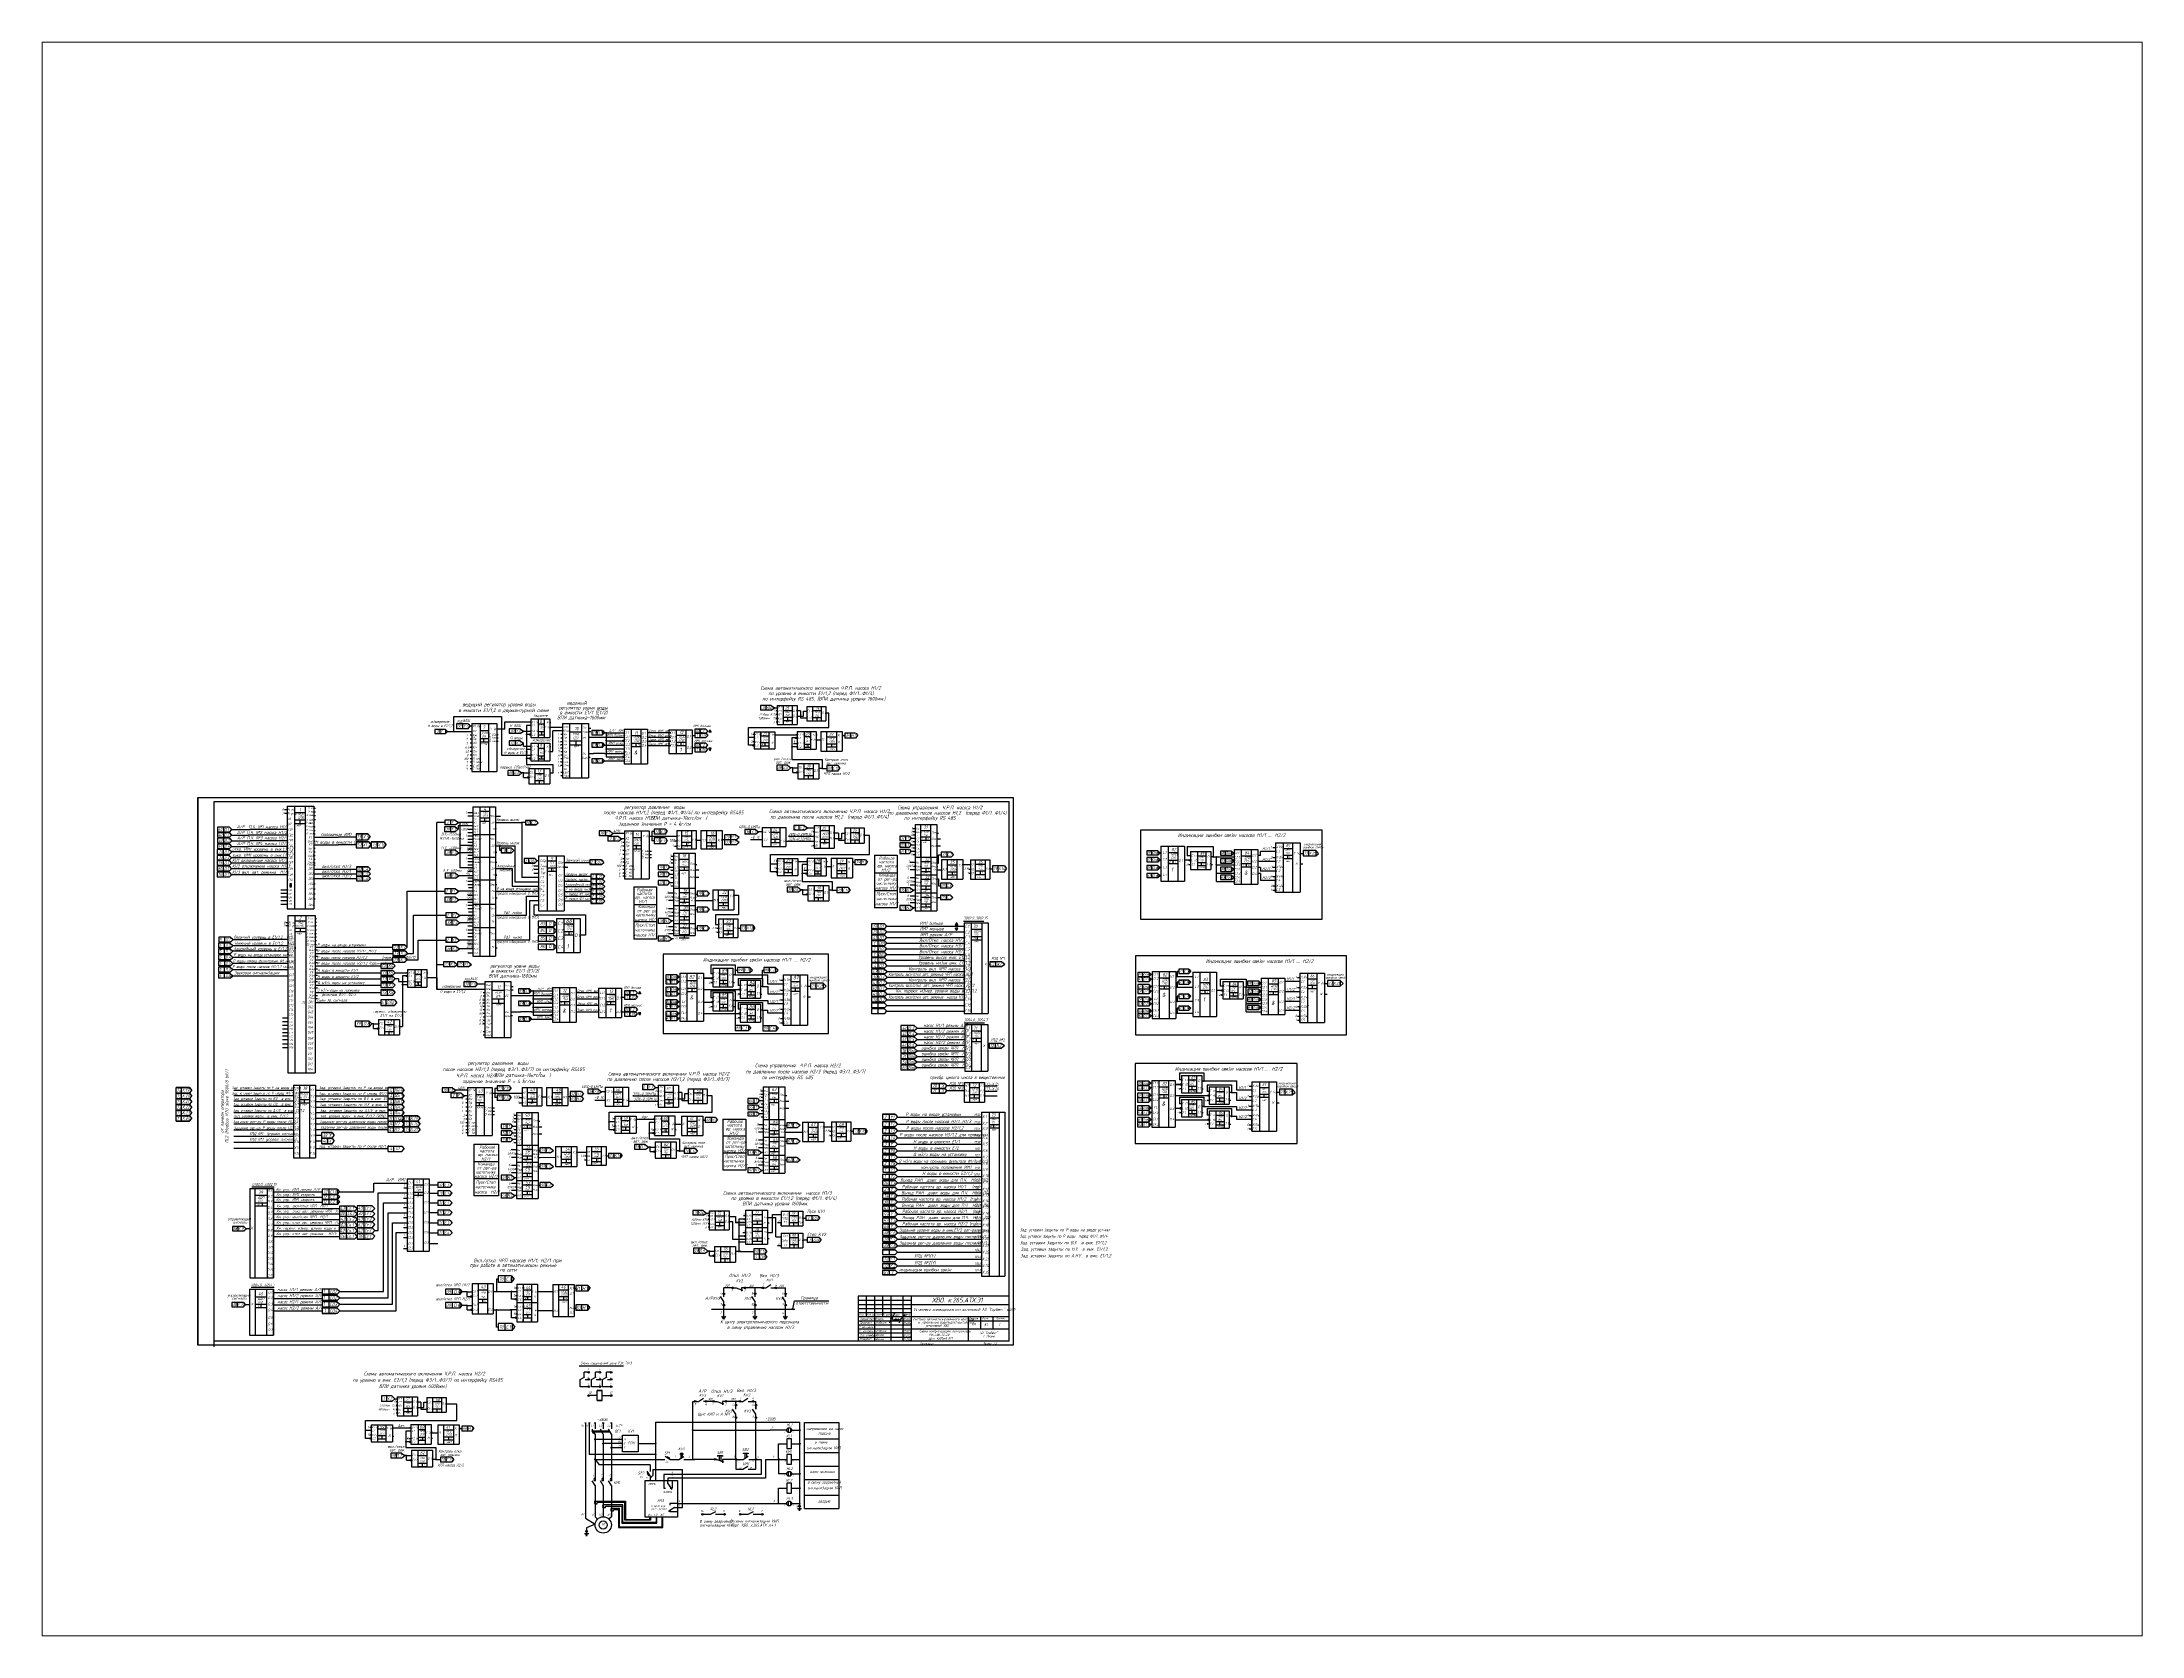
# Paper-space layout 'Лист1' of a CAD drawing. Header units: millimetres. Extents: x 26 to 231, y 20 to 176.
# The model-space entities are those that its viewports show. They can reach past a viewport. Long polylines and large blocks are cut down to what shows.
import ezdxf

# ---------------------------------------------------------------- set-up
doc = ezdxf.new("R2010")
doc.units = ezdxf.units.MM
doc.linetypes.add('HIDDEN', pattern=[0.375, 0.25, -0.125])
for name, color, linetype in [('1', 7, 'Continuous'), ('TEXT', 250, 'Continuous'), ('проводка', 184, 'Continuous')]:
    doc.layers.add(name, color=color, linetype=linetype)
for name, color, linetype, lineweight in [('1-основная-050 ж', 2, 'Continuous', 50), ('3 Тонк - 0.25', 140, 'Continuous', 25), ('6 Размер - 0.25', 211, 'Continuous', 25), ('7-Текст-02', 4, 'Continuous', 30), ('7-тонкая-текст.-02', 4, 'Continuous', 30), ('7-тонкая.текст-02', 4, 'Continuous', 30), ('Архит.- 025', 122, 'Continuous', 25), ('архитек. - 025', 140, 'Continuous', 25), ('Архитек.-025', 140, 'Continuous', 25), ('Забор - 035', 1, 'Continuous', 35), ('Заголовок - 030', 211, 'Continuous', 30), ('Заголовок- 40', 31, 'Continuous', 40), ('Измен.-030', 21, 'Continuous', 30), ('Предохр - 30', 3, 'Continuous', 30), ('Размеры - 018', 254, 'Continuous', 18), ('Текст', 7, 'Continuous', 50), ('Тонкая - 018', 254, 'Continuous', 18), ('Тонкая - 025', 161, 'Continuous', 25), ('Тонкая-0.25', 171, 'Continuous', 25)]:
    doc.layers.add(name, color=color, linetype=linetype, lineweight=lineweight)
doc.layers.add('7-ТОНКАЯ-02', color=7, linetype='Continuous', lineweight=30, true_color=0xff47ff)
doc.styles.add('1', font='simplex.shx', dxfattribs={"width": 0.8, "height": 2.5})
doc.styles.add('1н', font='simplex.shx', dxfattribs={"width": 0.8, "oblique": 15, "height": 2.5})
doc.styles.add('2н', font='simplex.shx', dxfattribs={"width": 0.8, "oblique": 15, "height": 3.5})
doc.styles.add('GOST тип А', font='GOST_A.TTF', dxfattribs={"oblique": 15})
doc.styles.add('АСУТП', font='GOST_A.TTF', dxfattribs={"oblique": 15, "height": 2.5})

# ---------------------------------------------------------------- blocks, each defined once
blk = doc.blocks.new('Власов')
at = {"layer": 'проводка', "lineweight": 18}
for points in [[(-0.6, 2.5), (1.3, 4.1), (2.7, 5.8), (3.8, 7.3), (4.6, 9), (4.8, 10.3), (4, 8.9), (3.2, 7.2), (1.4, 3.9), (0.5, 2.3), (-1.6, -2.4), (-0.7, -0.4), (0.3, 1.8), (1.7, 3.3), (2.6, 3.8), (2.3, 3.3), (1.9, 3), (1.6, 2.4), (2.2, 2.2), (2.8, 1.8), (3, 1.4), (2.8, 0.7), (2.4, 0.5), (2.2, 0.4), (2.1, 0.4), (2, 0.4)], [(3.7, 0.7), (4.4, 1.4), (4.9, 2), (5.2, 2.3), (5.8, 2.7), (5.6, 2.3), (5.2, 1), (5.2, 0.9), (5.7, 1.1), (6.3, 1.4), (6.3, 1.2), (6.3, 1), (7, 1.2), (7.6, 2.1), (7.6, 2.5), (6.8, 2.2), (6.4, 1.7)]]:
    blk.add_spline(points, degree=3, dxfattribs=at)
for points, knots in [([(7.5, 1.7), (7.5, 1.5), (7.5, 1.3), (8, 1.2), (8.8, 1.6), (9.1, 2.1), (9.9, 2.7), (9.4, 2.6), (9.3, 2.5), (9.1, 2.2), (9, 1.3), (8.7, 1.1), (8.9, 1.4), (9.3, 1.5), (9.6, 1.6)], [0, 0, 0, 0, 0.614094, 1.118723, 1.807789, 3.045572, 4.744461, 5.191863, 5.576495, 6.389957, 8.441618, 9.345517, 10.182193, 10.758393, 10.758393, 10.758393, 10.758393]), ([(9.7, 1.6), (9.7, 1.6), (10.3, 1.6), (10.3, 1.7), (10.3, 1.9), (10.1, 1.9), (9.9, 1.4), (9.8, 1.2), (10.7, 1.7), (14.1, 4), (14.8, 5), (18.2, 8.2), (16.6, 7.6), (15.4, 5.9), (12.8, 2.5), (12.1, 1.3), (11.2, -0.4), (10.2, -2.5), (10.7, -1.4), (11, -1), (11.2, -0.6), (11.3, -0.4), (11.4, -0.3)], [5.202172, 5.202172, 5.202172, 5.202172, 5.207482, 5.981017, 6.074049, 6.477149, 7.534813, 8.416864, 10.873297, 16.080912, 19.105162, 21.731982, 23.469351, 25.755203, 29.311429, 34.513333, 38.416271, 38.862024, 39.053994, 43.961574, 49.897464, 51.239132, 51.239132, 51.239132, 51.239132])]:
    blk.add_open_spline(points, degree=3, knots=knots, dxfattribs=at)

msp = doc.modelspace()

# ---------------------------------------------------------------- hatches: boundary and pattern name
for color, points in [(7, [(-296, 1690.9, 1), (-294, 1690.9, 1)]), (7, [(-296, 1690.9, 1), (-294, 1690.9, 1)]), (7, [(-296, 1690.9, 1), (-294, 1690.9, 1)]), (7, [(-296, 1690.9, 1), (-294, 1690.9, 1)]), (7, [(-181.6, 1683.2, 1), (-179.6, 1683.2, 1)]), (7, [(-181.6, 1683.2, 1), (-179.6, 1683.2, 1)]), (7, [(-181.6, 1683, 1), (-179.7, 1683, 1)]), (7, [(-181.6, 1683, 1), (-179.7, 1683, 1)]), (7, [(-22, 1677.6, 1), (-20, 1677.6, 1)]), (7, [(-21.9, 1677.5, 1), (-20, 1677.5, 1)]), (7, [(-21.9, 1677.5, 1), (-20, 1677.5, 1)]), (7, [(-21.9, 1677.5, 1), (-20, 1677.5, 1)]), (7, [(30.5, 1686.6, 1), (32.5, 1686.6, 1)]), (7, [(30.5, 1686.6, 1), (32.5, 1686.6, 1)]), (7, [(30.5, 1686.6, 1), (32.5, 1686.6, 1)]), (7, [(30.5, 1686.6, 1), (32.5, 1686.6, 1)]), (7, [(-296, 1661.3, 1), (-294, 1661.3, 1)]), (7, [(-296, 1661.3, 1), (-294, 1661.3, 1)]), (7, [(-296, 1661.3, 1), (-294, 1661.3, 1)]), (7, [(-296, 1661.3, 1), (-294, 1661.3, 1)]), (7, [(-181.5, 1663.4, 1), (-179.5, 1663.4, 1)]), (7, [(-181.5, 1663.4, 1), (-179.5, 1663.4, 1)]), (7, [(-181.5, 1663.4, 1), (-179.5, 1663.4, 1)]), (7, [(-181.5, 1663.4, 1), (-179.5, 1663.4, 1)]), (7, [(-298.4, 1638, 1), (-296.4, 1638, 1)]), (7, [(-298.4, 1638, 1), (-296.4, 1638, 1)]), (7, [(-298.3, 1638.1, 1), (-296.3, 1638.1, 1)]), (7, [(-298.3, 1638.1, 1), (-296.3, 1638.1, 1)]), (7, [(31.4, 1644.2, 1), (33.4, 1644.2, 1)]), (7, [(31.4, 1644.2, 1), (33.4, 1644.2, 1)]), (7, [(31.5, 1644.2, 1), (33.5, 1644.2, 1)]), (7, [(31.5, 1644.2, 1), (33.5, 1644.2, 1)]), (7, [(6.3, 1522.4, 1), (8.3, 1522.4, 1)]), (7, [(6.3, 1522.3, 1), (8.3, 1522.3, 1)]), (7, [(6.3, 1522.3, 1), (8.3, 1522.3, 1)]), (7, [(6.3, 1522.3, 1), (8.3, 1522.3, 1)]), (7, [(43, 1520.4, 1), (45, 1520.4, 1)]), (7, [(43, 1520.4, 1), (45, 1520.4, 1)]), (7, [(43, 1520.4, 1), (45, 1520.4, 1)]), (7, [(43, 1520.4, 1), (45, 1520.4, 1)]), (7, [(513, 1536.6, 1), (514.9, 1536.6, 1)]), (7, [(513, 1536.6, 1), (514.9, 1536.6, 1)]), (7, [(-587.6, 1507.6, 1), (-588.9, 1507.6, 1)]), (7, [(-587.6, 1505.9, 1), (-588.9, 1505.9, 1)]), (7, [(-587.6, 1504.2, 1), (-588.9, 1504.2, 1)]), (7, [(43.9, 1494.8, 1), (45.9, 1494.8, 1)]), (7, [(43.9, 1494.8, 1), (45.9, 1494.8, 1)]), (7, [(44, 1494.8, 1), (45.9, 1494.8, 1)]), (7, [(44, 1494.8, 1), (45.9, 1494.8, 1)]), (7, [(-446.9, 1395, 1), (-444.9, 1395, 1)]), (7, [(-446.9, 1395, 1), (-444.9, 1395, 1)]), (7, [(-446.9, 1395, 1), (-444.9, 1395, 1)]), (7, [(-446.9, 1395, 1), (-444.9, 1395, 1)]), (7, [(-73, 1392.1, 1), (-71, 1392.1, 1)]), (7, [(-73, 1392.1, 1), (-71, 1392.1, 1)]), (7, [(-269.4, 1366.5, 1), (-267.4, 1366.5, 1)]), (7, [(-269.4, 1366.5, 1), (-267.4, 1366.5, 1)]), (7, [(-269.3, 1366.8, 1), (-267.3, 1366.8, 1)]), (7, [(-269.3, 1366.8, 1), (-267.3, 1366.8, 1)]), (7, [(-39.1, 1378.3, 1), (-37.1, 1378.3, 1)]), (7, [(-39.1, 1378.3, 1), (-37.1, 1378.3, 1)]), (7, [(552.3, 1377.1, 1), (554.3, 1377.1, 1)]), (7, [(552.3, 1377.1, 1), (554.3, 1377.1, 1)]), (7, [(-269.3, 1346.9, 1), (-267.3, 1346.9, 1)]), (7, [(-269.3, 1346.9, 1), (-267.3, 1346.9, 1)]), (7, [(-269.3, 1346.9, 1), (-267.3, 1346.9, 1)]), (7, [(-269.3, 1346.9, 1), (-267.3, 1346.9, 1)]), (7, [(-73, 1362.8, 1), (-71, 1362.8, 1)]), (7, [(-73, 1362.8, 1), (-71, 1362.8, 1)]), (7, [(-39.1, 1348.8, 1), (-37.1, 1348.8, 1)]), (7, [(-39.1, 1348.8, 1), (-37.1, 1348.8, 1)]), (7, [(-482.5, 1330.4, 1), (-480.5, 1330.4, 1)]), (7, [(-482.5, 1330.4, 1), (-480.5, 1330.4, 1)]), (7, [(-482.4, 1330.5, 1), (-480.4, 1330.5, 1)]), (7, [(-482.4, 1330.5, 1), (-480.4, 1330.5, 1)]), (7, [(501.7, 1262, 1), (503.6, 1262, 1)]), (7, [(501.7, 1262, 1), (503.6, 1262, 1)]), (7, [(535.5, 1248.3, 1), (537.5, 1248.3, 1)]), (7, [(535.5, 1248.3, 1), (537.5, 1248.3, 1)]), (7, [(501.7, 1232.7, 1), (503.6, 1232.7, 1)]), (7, [(501.7, 1232.7, 1), (503.6, 1232.7, 1)]), (7, [(535.5, 1218.8, 1), (537.5, 1218.8, 1)]), (7, [(535.5, 1218.8, 1), (537.5, 1218.8, 1)]), (7, [(-192.9, 1206.5, 1), (-190.9, 1206.5, 1)]), (7, [(-192.9, 1206.5, 1), (-190.9, 1206.5, 1)]), (7, [(-192.9, 1206.5, 1), (-190.9, 1206.5, 1)]), (7, [(-192.9, 1206.5, 1), (-191, 1206.5, 1)]), (7, [(-144.4, 1202.3, 1), (-142.4, 1202.3, 1)]), (7, [(-144.4, 1202.3, 1), (-142.4, 1202.3, 1)]), (7, [(-144.4, 1202.3, 1), (-142.4, 1202.3, 1)]), (7, [(-144.4, 1202.3, 1), (-142.4, 1202.3, 1)]), (7, [(-143.4, 1179.6, 1), (-141.4, 1179.6, 1)]), (7, [(-143.4, 1179.6, 1), (-141.4, 1179.6, 1)]), (7, [(-143.3, 1179.7, 1), (-141.3, 1179.7, 1)]), (7, [(-143.3, 1179.7, 1), (-141.3, 1179.7, 1)]), (7, [(-32.5, 1096.8, 1), (-30.5, 1096.8, 1)]), (7, [(-32.5, 1096.8, 1), (-30.5, 1096.8, 1)]), (7, [(-30.5, 1096.8, 1), (-32.2, 1096.8, 1)]), (7, [(-32.5, 1076.1, 1), (-30.5, 1076.1, 1)]), (7, [(-32.5, 1076.1, 1), (-30.5, 1076.1, 1)]), (7, [(-30.5, 1076.1, 1), (-32.2, 1076.1, 1)]), (7, [(-70.7, 1052.1, 1), (-68.7, 1052.1, 1)]), (7, [(-70.7, 1052.1, 1), (-68.7, 1052.1, 1)]), (7, [(-70.6, 1052.2, 1), (-68.6, 1052.2, 1)]), (7, [(-70.6, 1052.2, 1), (-68.6, 1052.2, 1)]), (7, [(-367.8, 1002.2, 1), (-365.8, 1002.2, 1)]), (7, [(-367.8, 1002.2, 1), (-365.8, 1002.2, 1)]), (7, [(-367.8, 985.6, 1), (-365.8, 985.6, 1)]), (7, [(-367.8, 985.6, 1), (-365.8, 985.6, 1)]), (7, [(-367.7, 1002.3, 1), (-365.7, 1002.3, 1)]), (7, [(-367.7, 1002.3, 1), (-365.7, 1002.3, 1)]), (7, [(-367.7, 985.7, 1), (-365.7, 985.7, 1)]), (7, [(-367.7, 985.7, 1), (-365.7, 985.7, 1)]), (7, [(-312.9, 998.8, 1), (-310.9, 998.8, 1)]), (7, [(-312.9, 998.8, 1), (-310.9, 998.8, 1)]), (7, [(-312.9, 998.8, 1), (-310.9, 998.8, 1)]), (7, [(-312.9, 998.8, 1), (-310.9, 998.8, 1)]), (7, [(-312.9, 976.2, 1), (-310.9, 976.2, 1)]), (7, [(-312.9, 976.2, 1), (-310.9, 976.2, 1)]), (7, [(-312.9, 976.2, 1), (-310.9, 976.2, 1)]), (7, [(-312.9, 976.2, 1), (-310.9, 976.2, 1)]), (1, [(-491.5, 828.3, 1), (-489.5, 828.3, 1)]), (1, [(-491.5, 828.3, 1), (-489.5, 828.3, 1)]), (1, [(-491.5, 828.3, 1), (-489.5, 828.3, 1)]), (1, [(-491.5, 828.3, 1), (-489.5, 828.3, 1)]), (1, [(-443, 824.1, 1), (-441, 824.1, 1)]), (1, [(-443, 824.1, 1), (-441, 824.1, 1)]), (1, [(-443, 824.1, 1), (-441, 824.1, 1)]), (1, [(-443, 824.1, 1), (-441, 824.1, 1)]), (1, [(-441.9, 801.5, 1), (-439.9, 801.5, 1)]), (1, [(-441.9, 801.5, 1), (-439.9, 801.5, 1)]), (1, [(-441.8, 801.5, 1), (-439.9, 801.5, 1)]), (1, [(-441.8, 801.5, 1), (-439.9, 801.5, 1)])]:
    msp.add_hatch(color=color).paths.add_polyline_path(points)
h = msp.add_hatch(color=7)
edge = h.paths.add_edge_path()
edge.add_arc((-26.9, 1687.1), 0.2, 0, 360)
h = msp.add_hatch(color=7)
edge = h.paths.add_edge_path()
edge.add_arc((27.2, 1649.8), 0.2, 0, 360)
h = msp.add_hatch(color=7)
edge = h.paths.add_edge_path()
edge.add_arc((-302.6, 1643.7), 0.2, 0, 360)
h = msp.add_hatch(color=7)
edge = h.paths.add_edge_path()
edge.add_arc((0, 1531.9), 0.2, 0, 360)
h = msp.add_hatch(color=7)
edge = h.paths.add_edge_path()
edge.add_arc((542.4, 1540.7), 0.2, 0, 360)
h = msp.add_hatch(color=7)
edge = h.paths.add_edge_path()
edge.add_arc((546.5, 1540.6), 0.2, 0, 360)
h = msp.add_hatch(color=7)
edge = h.paths.add_edge_path()
edge.add_arc((546.5, 1531.2), 0.2, 0, 360)
h = msp.add_hatch(color=7)
edge = h.paths.add_edge_path()
edge.add_arc((546.5, 1520.8), 0.2, 0, 360)
h = msp.add_hatch(color=7)
edge = h.paths.add_edge_path()
edge.add_arc((39.7, 1500.4), 0.2, 0, 360)
h = msp.add_hatch(color=7)
edge = h.paths.add_edge_path()
edge.add_arc((-43.4, 1402.2), 0.2, 0, 360)
h = msp.add_hatch(color=7)
edge = h.paths.add_edge_path()
edge.add_arc((-43.4, 1396.2), 0.2, 0, 360)
h = msp.add_hatch(color=7)
edge = h.paths.add_edge_path()
edge.add_arc((-9.9, 1391.6), 0.2, 0, 360)
h = msp.add_hatch(color=7)
edge = h.paths.add_edge_path()
edge.add_arc((498.6, 1394.4), 0.2, 0, 360)
h = msp.add_hatch(color=7)
edge = h.paths.add_edge_path()
edge.add_arc((-43.4, 1364.9), 0.2, 0, 360)
h = msp.add_hatch(color=7)
edge = h.paths.add_edge_path()
edge.add_arc((-9.7, 1382.1), 0.2, 0, 360)
h = msp.add_hatch(color=7)
edge = h.paths.add_edge_path()
edge.add_arc((498.6, 1381.2), 0.2, 0, 360)
h = msp.add_hatch(color=7)
edge = h.paths.add_edge_path()
edge.add_arc((583, 1381.1), 0.2, 0, 360)
h = msp.add_hatch(color=7)
edge = h.paths.add_edge_path()
edge.add_arc((583, 1371.7), 0.2, 0, 360)
h = msp.add_hatch(color=7)
edge = h.paths.add_edge_path()
edge.add_arc((-9.7, 1352.9), 0.2, 0, 360)
h = msp.add_hatch(color=7)
edge = h.paths.add_edge_path()
edge.add_arc((498.6, 1363.9), 0.2, 0, 360)
h = msp.add_hatch(color=7)
edge = h.paths.add_edge_path()
edge.add_arc((498.6, 1349.3), 0.2, 0, 360)
h = msp.add_hatch(color=7)
edge = h.paths.add_edge_path()
edge.add_arc((583, 1361.3), 0.2, 0, 360)
h = msp.add_hatch(color=7)
edge = h.paths.add_edge_path()
edge.add_arc((-486.7, 1336.1), 0.2, 0, 360)
h = msp.add_hatch(color=7)
edge = h.paths.add_edge_path()
edge.add_arc((531.2, 1266.1), 0.2, 0, 360)
h = msp.add_hatch(color=7)
edge = h.paths.add_edge_path()
edge.add_arc((564.9, 1252.1), 0.2, 0, 360)
h = msp.add_hatch(color=7)
edge = h.paths.add_edge_path()
edge.add_arc((-197.9, 1216), 0.2, 0, 360)
h = msp.add_hatch(color=7)
edge = h.paths.add_edge_path()
edge.add_arc((531.2, 1234.8), 0.2, 0, 360)
h = msp.add_hatch(color=7)
edge = h.paths.add_edge_path()
edge.add_arc((564.9, 1222.9), 0.2, 0, 360)
h = msp.add_hatch(color=7)
edge = h.paths.add_edge_path()
edge.add_arc((-147.6, 1185.3), 0.2, 0, 360)
h = msp.add_hatch(color=7)
edge = h.paths.add_edge_path()
edge.add_arc((-38.7, 1089.6), 0.2, 0, 360)
h = msp.add_hatch(color=7)
edge = h.paths.add_edge_path()
edge.add_arc((-74.8, 1057.8), 0.2, 0, 360)
h = msp.add_hatch(color=7)
edge = h.paths.add_edge_path()
edge.add_arc((-38.8, 1057.3), 0.2, 0, 360)
h = msp.add_hatch(color=7)
edge = h.paths.add_edge_path()
edge.add_arc((-38.7, 1076.1), 0.2, 0, 360)
h = msp.add_hatch(color=7)
edge = h.paths.add_edge_path()
edge.add_arc((-38.7, 1068.9), 0.2, 0, 360)
h = msp.add_hatch(color=7)
edge = h.paths.add_edge_path()
edge.add_arc((-372, 1007.9), 0.2, 0, 360)
h = msp.add_hatch(color=7)
edge = h.paths.add_edge_path()
edge.add_arc((-335.8, 1008.4), 0.2, 0, 360)
h = msp.add_hatch(color=7)
edge = h.paths.add_edge_path()
edge.add_arc((-317.7, 1008.4), 0.2, 0, 360)
h = msp.add_hatch(color=7)
edge = h.paths.add_edge_path()
edge.add_arc((-372, 991.3), 0.2, 0, 360)
h = msp.add_hatch(color=7)
edge = h.paths.add_edge_path()
edge.add_arc((-335.8, 985.7), 0.2, 0, 360)
h = msp.add_hatch(color=7)
edge = h.paths.add_edge_path()
edge.add_arc((-317.7, 985.7), 0.2, 0, 360)
h = msp.add_hatch(color=1)
edge = h.paths.add_edge_path()
edge.add_arc((-496.4, 837.9), 0.2, 0, 360)
h = msp.add_hatch(color=1)
edge = h.paths.add_edge_path()
edge.add_arc((-446.1, 807.1), 0.2, 0, 360)
at = {"layer": 'Заголовок- 40'}
for points in [[(-215.6, 827, 1), (-214.6, 827, 1)], [(-205.6, 821.9, 1), (-204.6, 821.9, 1)], [(-195.6, 816.8, 1), (-194.6, 816.8, 1)]]:
    msp.add_hatch(color=7, dxfattribs=at).paths.add_polyline_path(points)
h = msp.add_hatch(color=7, dxfattribs=at)
edge = h.paths.add_edge_path()
edge.add_arc((-215.1, 802.5), 0.522, 0, 360)
at = {"layer": 'Измен.-030', "lineweight": -3}
h = msp.add_hatch(color=7, dxfattribs=at)
edge = h.paths.add_edge_path()
edge.add_arc((-18.9, 1012.7), 0.522, 0, 360)
h = msp.add_hatch(color=7, dxfattribs=at)
edge = h.paths.add_edge_path()
edge.add_arc((-42.4, 873.6), 0.522, 0, 360)
h = msp.add_hatch(color=7, dxfattribs=at)
edge = h.paths.add_edge_path()
edge.add_arc((-95.4, 838.4), 0.522, 0, 360)
h = msp.add_hatch(color=7, dxfattribs=at)
edge = h.paths.add_edge_path()
edge.add_arc((35.8, 838.4), 0.522, 0, 360)
h = msp.add_hatch(color=7, dxfattribs=at)
edge = h.paths.add_edge_path()
edge.add_arc((-95.4, 802.5), 0.522, 0, 360)
at = {"layer": 'Измен.-030'}
msp.add_hatch(color=7, dxfattribs=at).paths.add_polyline_path([(35.2, 821.7, 1), (36.3, 821.7, 1)])
at = {"layer": 'Измен.-030', "lineweight": -3}
h = msp.add_hatch(color=7, dxfattribs=at)
edge = h.paths.add_edge_path()
edge.add_arc((35.8, 784.9), 0.522, 0, 360)
h = msp.add_hatch(color=7, dxfattribs=at)
edge = h.paths.add_edge_path()
edge.add_arc((10.1, 748.5), 0.522, 0, 360)
h = msp.add_hatch(color=7, dxfattribs=at)
edge = h.paths.add_edge_path()
edge.add_arc((35.8, 767.3), 0.522, 0, 360)
msp.add_hatch(color=7, dxfattribs=at).paths.add_polyline_path([(35.2, 748.5, 1), (36.2, 748.5, 1)])
at = {"layer": 'Размеры - 018'}
msp.add_hatch(color=7, dxfattribs=at).paths.add_polyline_path([(-141.4, 821.9, 1), (-140.3, 821.9, 1)])
at = {"layer": 'Размеры - 018', "lineweight": -3}
msp.add_hatch(color=7, dxfattribs=at).paths.add_polyline_path([(-141.4, 808.5, 1), (-140.3, 808.5, 1)])

# ---------------------------------------------------------------- linework, layer by layer
at = {"color": 7}
for p, q in [((0.8, 1726.4), (-12.1, 1726.4)), ((-12.1, 1726.4), (-12.1, 1720.7)), ((-5.8, 1726.4), (-5.8, 1720.7)), ((0.8, 1726.4), (4.8, 1723.4)), ((15.5, 1726.1), (15.5, 1703)), ((26.4, 1726.1), (26.4, 1703)), ((51.3, 1725.2), (51.3, 1707.5)), ((62, 1725.2), (62, 1707.5)), ((-370.9, 1703.9), (-384.9, 1703.9)), ((-384.9, 1703.9), (-384.9, 1697.9)), ((-370.9, 1703.9), (-384.9, 1703.9)), ((-370.8, 1703.9), (-384.8, 1703.9)), ((-370.8, 1703.9), (-384.8, 1703.9)), ((-377.7, 1703.9), (-377.7, 1697.9)), ((-377.6, 1703.9), (-377.6, 1697.9)), ((-370.8, 1703.9), (-368.3, 1700.9)), ((-370.8, 1697.9), (-368.3, 1700.9)), ((-366.1, 1700.9), (-368.3, 1700.9)), ((-355.9, 1704.1), (-355.9, 1645.3)), ((-345.7, 1704.1), (-345.7, 1645.3)), ((-293.8, 1701.9), (-299, 1701.9)), ((-284.9, 1709.8), (-284.9, 1686.9)), ((-284.9, 1703.8), (-277.4, 1703.8)), ((-277.4, 1709.8), (-277.4, 1686.9)), ((-270.4, 1705.5), (-269.1, 1705.5)), ((-255.1, 1699.4), (-270.4, 1699.4)), ((-246.1, 1637.6), (-246.1, 1704.2)), ((-231.5, 1704.2), (-231.5, 1637.6)), ((-26.9, 1677.5), (-26.9, 1699.2)), ((-26.9, 1699.2), (71.4, 1699.2)), ((0.8, 1720.7), (-12.1, 1720.7)), ((0.8, 1720.7), (4.8, 1723.4)), ((4.8, 1723.4), (8, 1723.4)), ((8, 1719.8), (6.8, 1719.8)), ((8, 1715.3), (6.8, 1715.3)), ((8, 1710.1), (6.8, 1710.1)), ((8, 1706), (6.8, 1706)), ((15.5, 1720.1), (26.4, 1720.1)), ((15.5, 1712.1), (26.4, 1712.1)), ((15.5, 1708.1), (26.4, 1708.1)), ((20.8, 1712.1), (20.8, 1708.1)), ((36.7, 1719.6), (32.8, 1719.6)), ((32.8, 1713.2), (40.6, 1713.2)), ((36.7, 1719.6), (36.7, 1711.1)), ((36.7, 1711.1), (44.5, 1711.1)), ((40.6, 1719.5), (44.5, 1719.5)), ((40.6, 1713.2), (40.6, 1719.5)), ((51.3, 1720.2), (62, 1720.2)), ((51.3, 1711.5), (62, 1711.5)), ((51.3, 1707.5), (62, 1707.5)), ((56.6, 1711.5), (56.6, 1707.5)), ((71.4, 1716.9), (67.9, 1716.9)), ((71.4, 1699.2), (71.4, 1716.9)), ((-398.5, 1697), (-411.3, 1697)), ((-411.3, 1697), (-411.3, 1691.8)), ((-411.3, 1691.8), (-398.5, 1691.8)), ((-405.2, 1697), (-405.2, 1691.8)), ((-398.5, 1697), (-395.9, 1694.4)), ((-398.5, 1697), (-398.5, 1691.8)), ((-398.5, 1691.8), (-395.9, 1694.4)), ((-395.9, 1694.4), (-395.9, 1694.4)), ((-370.9, 1697.9), (-384.9, 1697.9)), ((-370.8, 1697.9), (-384.8, 1697.9)), ((-366.1, 1689.8), (-368, 1689.8)), ((-366.1, 1685.2), (-368, 1685.2)), ((-366.1, 1680.1), (-368, 1680.1)), ((-366.1, 1675), (-368, 1675)), ((-355.9, 1695.7), (-345.7, 1695.7)), ((-355.9, 1685.9), (-345.7, 1685.9)), ((-355.9, 1681.9), (-345.7, 1681.9)), ((-351.7, 1685.9), (-351.7, 1681.9)), ((-325.7, 1697.3), (-335.6, 1697.3)), ((-335.6, 1690.7), (-333.8, 1690.7)), ((-335.6, 1686.7), (-333.8, 1686.7)), ((-335.6, 1682.7), (-333.8, 1682.7)), ((-307, 1697.9), (-320.2, 1697.9)), ((-320.2, 1697.9), (-320.2, 1691.8)), ((-307, 1697.9), (-320.2, 1697.9)), ((-307, 1691.8), (-320.2, 1691.8)), ((-307, 1683.2), (-320.2, 1683.2)), ((-320.2, 1683.2), (-320.2, 1677.1)), ((-307, 1683.2), (-320.2, 1683.2)), ((-307, 1677.1), (-320.2, 1677.1)), ((-306.9, 1697.9), (-320.1, 1697.9)), ((-306.9, 1697.9), (-320.1, 1697.9)), ((-306.9, 1691.8), (-320.1, 1691.8)), ((-306.9, 1683.2), (-320.1, 1683.2)), ((-306.9, 1683.2), (-320.1, 1683.2)), ((-306.9, 1677.1), (-320.1, 1677.1)), ((-313, 1697.9), (-313, 1691.8)), ((-313, 1683.2), (-313, 1677.1)), ((-306.9, 1697.9), (-302.9, 1694.8)), ((-306.9, 1691.8), (-302.9, 1694.8)), ((-306.9, 1683.2), (-302.9, 1680.2)), ((-306.9, 1677.1), (-302.9, 1680.2)), ((-293.8, 1690.9), (-299, 1690.9)), ((-294, 1690.9), (-294, 1690.9)), ((-294, 1690.9), (-294, 1690.9)), ((-294, 1690.9), (-294, 1690.9)), ((-294, 1690.9), (-294, 1690.9)), ((-284.9, 1694.4), (-277.4, 1694.4)), ((-284.9, 1690.4), (-277.4, 1690.4)), ((-284.9, 1680.1), (-284.9, 1658.4)), ((-284.9, 1674.1), (-277.4, 1674.1)), ((-280.7, 1694.4), (-280.7, 1690.4)), ((-277.4, 1680.1), (-277.4, 1658.4)), ((-270.4, 1675.9), (-269.1, 1675.9)), ((-246.1, 1693.9), (-231.5, 1693.9)), ((-246.1, 1683.1), (-231.5, 1683.1)), ((-246.1, 1678.1), (-231.5, 1678.1)), ((-238.6, 1683.1), (-238.6, 1678.1)), ((-223.2, 1698.5), (-220.3, 1698.5)), ((-223.2, 1694.4), (-220.3, 1694.4)), ((-223.2, 1687.4), (-213.5, 1687.4)), ((-206.1, 1695.6), (-218.9, 1695.6)), ((-218.9, 1695.6), (-218.9, 1690.4)), ((-218.9, 1690.4), (-206.1, 1690.4)), ((-206.1, 1680.4), (-218.9, 1680.4)), ((-218.9, 1680.4), (-218.9, 1675.2)), ((-218.9, 1675.2), (-206.1, 1675.2)), ((-213.5, 1687.4), (-179.6, 1687.4)), ((-213.5, 1687.4), (-213.5, 1687.4)), ((-212.8, 1695.6), (-212.8, 1690.4)), ((-212.8, 1680.4), (-212.8, 1675.2)), ((-206.1, 1695.6), (-203.5, 1693)), ((-206.1, 1695.6), (-206.1, 1690.4)), ((-206.1, 1690.4), (-203.5, 1693)), ((-206.1, 1680.4), (-203.5, 1677.8)), ((-206.1, 1680.4), (-206.1, 1675.2)), ((-206.1, 1675.2), (-203.5, 1677.8)), ((-203.5, 1693), (-179.6, 1693)), ((-203.5, 1693), (-203.5, 1693)), ((-203.5, 1677.8), (-179.6, 1677.8)), ((-203.5, 1677.8), (-203.5, 1677.8)), ((-203.5, 1677.8), (-203.5, 1677.8)), ((-201.6, 1693), (-201.6, 1663.3)), ((-201.6, 1683.2), (-181.3, 1683.2)), ((-179.7, 1683), (-179.6, 1683)), ((-179.7, 1683), (-179.6, 1683)), ((-179.7, 1677.9), (-179.6, 1677.9)), ((-179.7, 1677.9), (-179.6, 1677.9)), ((-179.6, 1683.2), (-179.5, 1683.2)), ((-179.6, 1683.2), (-179.5, 1683.2)), ((-170.9, 1697.3), (-170.9, 1654.7)), ((-170.9, 1689.5), (-158.9, 1689.5)), ((-170.9, 1680.1), (-158.9, 1680.1)), ((-170.9, 1676.1), (-158.9, 1676.1)), ((-164.9, 1680.1), (-164.9, 1676.1)), ((-158.9, 1697.3), (-158.9, 1654.7)), ((-122, 1692.7), (-150.7, 1692.7)), ((-122, 1686.9), (-150.7, 1686.9)), ((-122, 1682.2), (-150.7, 1682.2)), ((-122, 1676.8), (-150.7, 1676.8)), ((-115.8, 1696.4), (-115.8, 1667.5)), ((-115.8, 1690.1), (-103.8, 1690.1)), ((-115.8, 1681.4), (-103.8, 1681.4)), ((-115.8, 1677.4), (-103.8, 1677.4)), ((-109.8, 1681.4), (-109.8, 1677.4)), ((-103.8, 1696.4), (-103.8, 1667.5)), ((-20, 1687.1), (-26.9, 1687.1)), ((-20, 1677.5), (-26.9, 1677.5)), ((-20, 1690.9), (-21.5, 1690.9)), ((-20, 1681.7), (-21.5, 1681.7)), ((-20, 1681.5), (-20, 1681.5)), ((-20, 1677.5), (-19.9, 1677.5)), ((-20, 1677.5), (-19.9, 1677.5)), ((-20, 1677.5), (-19.9, 1677.5)), ((-20, 1677.5), (-19.9, 1677.5)), ((-12.1, 1694.1), (-12.1, 1673.2)), ((-12.1, 1689), (-1.9, 1689)), ((-12.1, 1681), (-1.9, 1681)), ((-12.1, 1677), (-1.9, 1677)), ((-6.8, 1681), (-6.8, 1677)), ((-1.9, 1694.1), (-1.9, 1673.2)), ((5.3, 1690.3), (32.6, 1690.3)), ((32.6, 1686.6), (26.3, 1686.6)), ((26.3, 1686.6), (26.3, 1660)), ((32.6, 1675.6), (26.3, 1675.6)), ((28.3, 1679.6), (32.6, 1679.6)), ((28.3, 1679.6), (28.3, 1679.6)), ((28.3, 1679.6), (28.3, 1679.6)), ((32.6, 1690.3), (31, 1690.3)), ((32.4, 1686.5), (32.5, 1686.5)), ((32.4, 1686.5), (32.5, 1686.5)), ((32.4, 1686.5), (32.5, 1686.5)), ((32.4, 1686.5), (32.5, 1686.5)), ((41.4, 1694.5), (41.4, 1672.7)), ((41.4, 1688.5), (49, 1688.5)), ((41.4, 1679.1), (49, 1679.1)), ((41.4, 1675.1), (49, 1675.1)), ((45.6, 1679.1), (45.6, 1675.1)), ((49, 1694.5), (49, 1672.7)), ((55.9, 1690.2), (57.3, 1690.2)), ((55.9, 1684.2), (61.8, 1684.2)), ((68.7, 1694.3), (68.7, 1670.5)), ((68.7, 1688), (80.7, 1688)), ((68.7, 1679.5), (80.7, 1679.5)), ((68.7, 1675.6), (80.7, 1675.6)), ((74.7, 1679.5), (74.7, 1675.5)), ((80.7, 1694.3), (80.7, 1670.5)), ((87.9, 1689.4), (91, 1689.4)), ((89.6, 1689.4), (88.7, 1689.4)), ((104, 1692.4), (91, 1692.4)), ((104, 1692.4), (91, 1692.4)), ((91, 1692.4), (91, 1686.4)), ((104, 1686.4), (91, 1686.4)), ((98.2, 1692.4), (98.2, 1686.4)), ((104.5, 1692.4), (107, 1689.4)), ((104.5, 1686.4), (107, 1689.4)), ((-366.1, 1669.9), (-368, 1669.9)), ((-366.1, 1665.5), (-368, 1665.5)), ((-366.1, 1661), (-368, 1661)), ((-366.1, 1656.8), (-368, 1656.8)), ((-366.1, 1652.2), (-368, 1652.2)), ((-366.1, 1648.6), (-368, 1648.6)), ((-293.8, 1672.2), (-299, 1672.2)), ((-293.8, 1661.3), (-299, 1661.3)), ((-294, 1661.3), (-293.9, 1661.3)), ((-294, 1661.3), (-293.9, 1661.3)), ((-294, 1661.3), (-293.9, 1661.3)), ((-294, 1661.3), (-293.9, 1661.3)), ((-289, 1649.1), (-289, 1630.2)), ((-284.9, 1664.8), (-277.4, 1664.8)), ((-284.9, 1660.8), (-277.4, 1660.8)), ((-280.7, 1664.8), (-280.7, 1660.8)), ((-277.7, 1649.1), (-277.7, 1630.2)), ((-270.4, 1670), (-269.1, 1670)), ((-223.2, 1667.5), (-217, 1667.5)), ((-223.2, 1663), (-221.2, 1663)), ((-206.1, 1661.1), (-218.9, 1661.1)), ((-218.9, 1661.1), (-218.9, 1656)), ((-218.9, 1656), (-206.1, 1656)), ((-203.5, 1667.5), (-217, 1667.5)), ((-212.8, 1661.1), (-212.8, 1656)), ((-206.1, 1661.1), (-203.5, 1658.6)), ((-206.1, 1661.1), (-206.1, 1656)), ((-206.1, 1656), (-203.5, 1658.6)), ((-203.5, 1667.5), (-179.6, 1667.5)), ((-203.5, 1658.6), (-179.6, 1658.6)), ((-203.5, 1658.6), (-203.5, 1658.6)), ((-203.5, 1658.6), (-203.5, 1658.6)), ((-201.6, 1673), (-179.6, 1673)), ((-201.6, 1663.3), (-181.3, 1663.3)), ((-179.6, 1663.3), (-179.5, 1663.3)), ((-179.6, 1663.3), (-179.5, 1663.3)), ((-179.6, 1663.3), (-179.5, 1663.3)), ((-179.6, 1663.3), (-179.5, 1663.3)), ((21, 1653.2), (7.8, 1653.2)), ((7.8, 1653.2), (7.8, 1646.8)), ((21, 1653.2), (7.8, 1653.2)), ((21.1, 1653.2), (7.9, 1653.2)), ((21.1, 1653.2), (7.9, 1653.2)), ((14.3, 1653.3), (14.3, 1646.8)), ((21, 1653.2), (25.1, 1649.8)), ((21.1, 1646.8), (25.1, 1649.8)), ((27.2, 1649.8), (25.1, 1649.8)), ((26.3, 1660), (63.1, 1660)), ((27.2, 1649.8), (33.5, 1649.8)), ((27.2, 1644.2), (27.2, 1649.8)), ((40.8, 1655.3), (40.8, 1636.3)), ((40.8, 1649.2), (52.1, 1649.2)), ((52.1, 1655.3), (52.1, 1636.3)), ((63.1, 1649.3), (58.9, 1649.3)), ((63.1, 1660), (63.1, 1649.3)), ((63.1, 1649.3), (68.9, 1649.3)), ((82.7, 1652.6), (68.9, 1652.6)), ((82.7, 1652.6), (68.9, 1652.6)), ((68.9, 1652.6), (68.9, 1646)), ((68.9, 1652.6), (68.9, 1646)), ((75.4, 1652.6), (75.4, 1646)), ((82.7, 1652.6), (85.1, 1649)), ((82.7, 1646), (85.1, 1649)), ((-308.8, 1646.7), (-322, 1646.7)), ((-322, 1646.7), (-322, 1640.7)), ((-308.8, 1646.7), (-322, 1646.7)), ((-308.8, 1640.7), (-322, 1640.7)), ((-308.7, 1646.7), (-321.9, 1646.7)), ((-308.7, 1646.7), (-321.9, 1646.7)), ((-308.7, 1640.7), (-321.9, 1640.7)), ((-315.5, 1646.8), (-315.5, 1640.7)), ((-302.6, 1643.7), (-304.7, 1643.7)), ((-302.6, 1643.7), (-296.3, 1643.7)), ((-302.6, 1638), (-302.6, 1643.7)), ((-302.6, 1638), (-296.3, 1638)), ((-296.4, 1638), (-296.4, 1638)), ((-296.4, 1638), (-296.4, 1638)), ((-296.4, 1638), (-296.3, 1638)), ((-296.4, 1638), (-296.3, 1638)), ((-289, 1643.1), (-277.7, 1643.1)), ((-289, 1634.4), (-277.7, 1634.4)), ((-289, 1630.4), (-277.7, 1630.4)), ((-283.7, 1634.4), (-283.7, 1630.4)), ((-254.9, 1637.6), (-246.1, 1637.6)), ((21, 1646.8), (7.8, 1646.8)), ((21.1, 1646.8), (7.9, 1646.8)), ((27.2, 1644.2), (33.5, 1644.2)), ((33.3, 1644.1), (33.4, 1644.1)), ((33.3, 1644.1), (33.4, 1644.1)), ((33.4, 1644.2), (33.5, 1644.2)), ((33.4, 1644.2), (33.5, 1644.2)), ((40.8, 1640.5), (52.1, 1640.5)), ((40.8, 1636.5), (52.1, 1636.5)), ((46.1, 1640.5), (46.1, 1636.5)), ((82.7, 1646), (68.9, 1646)), ((-701.8, 1613.6), (140.5, 1613.6)), ((-701.8, 942.5), (-701.8, 1613.6)), ((-681.8, 947.5), (-681.8, 1608.6)), ((-681.8, 1608.6), (292.4, 1608.6)), ((-681.8, 940.6), (-681.8, 1601.7)), ((-592.6, 1598.6), (-595.7, 1598.6)), ((-583.6, 1602.8), (-583.6, 1477.2)), ((-570.4, 1602.8), (-570.4, 1477.2)), ((-559.3, 1600.3), (-557.9, 1600.3)), ((-356.4, 1602.2), (-356.4, 1419.3)), ((-356.4, 1596.7), (-344.4, 1596.7)), ((-344.4, 1602.2), (-344.4, 1419.3)), ((292.4, 947.5), (292.4, 1608.6)), ((297.4, 1613.6), (297.4, 942.5)), ((-677.9, 1577.3), (-677.9, 1571.2)), ((-663.2, 1577.3), (-677.9, 1577.3)), ((-663.2, 1571.2), (-677.9, 1571.2)), ((-670.6, 1577.3), (-670.6, 1571.2)), ((-663.2, 1577.3), (-660.2, 1574.2)), ((-663.2, 1571.2), (-660.2, 1574.2)), ((-660.2, 1574.2), (-637.9, 1574.2)), ((-660.2, 1574.2), (-660.2, 1574.2)), ((-660.2, 1574.2), (-660.2, 1574.2)), ((-592.6, 1574.2), (-637.9, 1574.2)), ((-592.6, 1593.8), (-595.7, 1593.8)), ((-583.4, 1595.1), (-570.2, 1595.1)), ((-583.4, 1586.3), (-570.2, 1586.3)), ((-583.4, 1581.9), (-570.2, 1581.9)), ((-576.8, 1586.3), (-576.8, 1581.9)), ((-564.8, 1582.1), (-563.4, 1582.1)), ((-559.7, 1577.7), (-558.3, 1577.7)), ((-559.7, 1573.3), (-558.3, 1573.3)), ((-559.3, 1595.9), (-557.9, 1595.9)), ((-559.3, 1591.5), (-557.9, 1591.5)), ((-559.3, 1586.5), (-557.9, 1586.5)), ((-386.7, 1577.8), (-399.5, 1577.8)), ((-399.5, 1577.8), (-399.5, 1571.7)), ((-386.7, 1571.7), (-399.5, 1571.7)), ((-386.5, 1586), (-399.4, 1586)), ((-399.4, 1586), (-399.4, 1579.9)), ((-386.5, 1579.9), (-399.4, 1579.9)), ((-392.3, 1577.8), (-392.3, 1571.7)), ((-392.2, 1586), (-392.2, 1579.9)), ((-386.7, 1577.8), (-382.7, 1574.8)), ((-386.7, 1571.7), (-382.7, 1574.8)), ((-386.5, 1586), (-382.5, 1583)), ((-386.5, 1579.9), (-382.5, 1583)), ((-365.1, 1583), (-382.5, 1583)), ((-380.7, 1583), (-380.7, 1527.2)), ((-365.1, 1594.7), (-371.1, 1594.7)), ((-365.1, 1590.7), (-371.1, 1590.7)), ((-365.1, 1578.7), (-371.1, 1578.7)), ((-365.1, 1574.3), (-371.1, 1574.3)), ((-365.1, 1570.3), (-371.1, 1570.3)), ((-356.4, 1588.7), (-344.4, 1588.7)), ((-356.4, 1584.7), (-344.4, 1584.7)), ((-350.4, 1588.7), (-350.4, 1584.7)), ((-337.1, 1590.8), (-331.1, 1590.8)), ((-337.1, 1582.8), (-331.1, 1582.8)), ((-337.1, 1582.8), (-304.9, 1582.8)), ((-337.1, 1574.8), (-336.1, 1574.8)), ((-304.9, 1582.8), (-304.9, 1515.5)), ((-287.7, 1585.5), (-300.5, 1585.5)), ((-300.5, 1585.5), (-300.5, 1579.9)), ((-300.5, 1579.9), (-287.7, 1579.9)), ((-287.7, 1579.9), (-300.5, 1579.9)), ((-300.5, 1579.9), (-287.7, 1579.9)), ((-300.5, 1579.9), (-287.7, 1579.9)), ((-287.7, 1579.9), (-300.5, 1579.9)), ((-294.1, 1585.5), (-294.1, 1579.9)), ((-287.7, 1585.5), (-284.9, 1582.7)), ((-287.7, 1579.9), (-284.9, 1582.7)), ((-197.1, 1572.6), (-210, 1572.6)), ((-210, 1572.6), (-210, 1566.8)), ((-202.8, 1572.6), (-202.8, 1566.8)), ((-197.1, 1572.6), (-193.2, 1569.6)), ((-168.8, 1572.8), (-168.8, 1514)), ((-158.6, 1572.8), (-158.6, 1514)), ((-142.7, 1571.8), (-145.5, 1571.8)), ((-145.5, 1571.8), (-145.5, 1560.4)), ((-128.7, 1574.8), (-142.7, 1574.8)), ((-142.7, 1574.8), (-142.7, 1568.8)), ((-135.5, 1574.8), (-135.5, 1568.8)), ((-128.7, 1574.8), (-126.6, 1571.8)), ((-128.7, 1568.8), (-126.6, 1571.8)), ((-109, 1573), (-109, 1550.5)), ((-97, 1573), (-97, 1550.5)), ((-78.5, 1573), (-78.5, 1550.7)), ((-66.5, 1573), (-66.5, 1550.7)), ((-18.5, 1574.3), (-31.4, 1574.3)), ((-31.4, 1574.3), (-31.4, 1568.6)), ((-25.1, 1574.3), (-25.1, 1568.6)), ((-18.5, 1574.3), (-14.6, 1571.3)), ((-18.5, 1568.6), (-14.6, 1571.3)), ((-10.2, 1571.3), (-14.6, 1571.3)), ((0.2, 1576.7), (0.2, 1553.5)), ((0.2, 1571), (11.3, 1571)), ((11.3, 1576.7), (11.3, 1553.5)), ((18.8, 1576.7), (18.8, 1561.7)), ((41.2, 1579.3), (28.4, 1579.3)), ((28.4, 1579.3), (28.4, 1573.5)), ((41.2, 1573.5), (28.4, 1573.5)), ((34.6, 1579.3), (34.6, 1573.5)), ((41.2, 1579.3), (45.2, 1576.2)), ((41.2, 1573.5), (45.2, 1576.2)), ((45.2, 1576.2), (53.3, 1576.2)), ((53.3, 1571.6), (52.2, 1571.6)), ((60.9, 1579.4), (60.9, 1551.3)), ((60.9, 1573.1), (71.7, 1573.1)), ((71.7, 1579.4), (71.7, 1551.3)), ((98, 1576.4), (98, 1557.8)), ((98, 1570.5), (108.7, 1570.5)), ((108.7, 1576.4), (108.7, 1557.8)), ((177.2, 1575.3), (174.5, 1575.3)), ((177.2, 1571.3), (174.5, 1571.3)), ((184.4, 1540.6), (184.4, 1580.4)), ((184.4, 1573.3), (196.4, 1573.3)), ((196.4, 1540.6), (196.4, 1580.4)), ((-663.6, 1549.9), (-678.1, 1549.9)), ((-678.1, 1549.9), (-678.1, 1543.8)), ((-663.3, 1570.1), (-678, 1570.1)), ((-678, 1570.1), (-678, 1564.9)), ((-678, 1564.9), (-663.3, 1564.9)), ((-678, 1563.7), (-678, 1557.6)), ((-663.2, 1563.7), (-678, 1563.7)), ((-663.2, 1557.6), (-678, 1557.6)), ((-663.2, 1556.5), (-678, 1556.5)), ((-678, 1556.5), (-678, 1551.1)), ((-678, 1551.1), (-663.2, 1551.1)), ((-670.9, 1549.9), (-670.9, 1543.8)), ((-670.6, 1563.7), (-670.6, 1557.6)), ((-670.6, 1556.5), (-670.6, 1551.1)), ((-670.5, 1570.1), (-670.5, 1564.9)), ((-663.6, 1549.9), (-660.5, 1546.9)), ((-663.6, 1543.8), (-660.5, 1546.9)), ((-663.3, 1570.1), (-660.7, 1567.4)), ((-663.3, 1564.9), (-660.7, 1567.4)), ((-663.2, 1563.7), (-660.2, 1560.6)), ((-663.2, 1557.6), (-660.2, 1560.6)), ((-663.2, 1556.5), (-660.7, 1553.7)), ((-663.2, 1551.1), (-660.7, 1553.7)), ((-660.7, 1567.4), (-639.9, 1567.4)), ((-660.7, 1553.7), (-639.9, 1553.7)), ((-592.6, 1546.9), (-660.5, 1546.9)), ((-660.5, 1546.9), (-660.5, 1546.9)), ((-660.5, 1546.9), (-660.5, 1546.9)), ((-660.2, 1560.6), (-637.9, 1560.6)), ((-660.2, 1560.6), (-660.2, 1560.6)), ((-660.2, 1560.6), (-660.2, 1560.6)), ((-592.6, 1567.4), (-639.9, 1567.4)), ((-592.6, 1553.7), (-639.9, 1553.7)), ((-592.6, 1560.6), (-637.9, 1560.6)), ((-559.7, 1568.9), (-558.3, 1568.9)), ((-559.7, 1565), (-530.1, 1565)), ((-559.7, 1560.1), (-558.3, 1560.1)), ((-559.7, 1555.4), (-530.1, 1555.4)), ((-559.7, 1551.3), (-558.3, 1551.3)), ((-559.7, 1546.9), (-558.1, 1546.9)), ((-507.8, 1565), (-530.1, 1565)), ((-507.8, 1555.4), (-530.1, 1555.4)), ((-493.5, 1569.2), (-507.8, 1569.2)), ((-507.8, 1569.2), (-507.8, 1561.8)), ((-507.8, 1569.2), (-493.5, 1569.2)), ((-507.8, 1561.8), (-493.5, 1561.8)), ((-492.3, 1559.3), (-507.8, 1559.3)), ((-507.8, 1559.3), (-507.8, 1551.8)), ((-507.8, 1559.3), (-492.3, 1559.3)), ((-507.8, 1551.8), (-492.3, 1551.8)), ((-500.8, 1569.2), (-500.8, 1561.8)), ((-500.5, 1559.3), (-500.5, 1551.8)), ((-493.5, 1569.2), (-490.7, 1565)), ((-493.5, 1561.8), (-490.7, 1565)), ((-492.3, 1559.3), (-489.5, 1555.4)), ((-492.3, 1551.8), (-489.5, 1555.4)), ((-474.2, 1559.3), (-489.5, 1559.3)), ((-489.5, 1559.3), (-489.5, 1551.8)), ((-489.5, 1559.3), (-474.2, 1559.3)), ((-489.5, 1551.8), (-474.2, 1551.8)), ((-482.3, 1559.3), (-482.3, 1551.8)), ((-474.2, 1559.3), (-471.3, 1555.4)), ((-474.2, 1551.8), (-471.3, 1555.4)), ((-386.2, 1548.9), (-399.1, 1548.9)), ((-399.1, 1548.9), (-399.1, 1542.8)), ((-391.9, 1548.9), (-391.9, 1542.8)), ((-386.2, 1548.9), (-382.2, 1545.9)), ((-386.2, 1542.8), (-382.2, 1545.9)), ((-365.1, 1554.8), (-380.7, 1554.8)), ((-365.1, 1566.3), (-371.1, 1566.3)), ((-365.1, 1562.3), (-371.1, 1562.3)), ((-365.1, 1558.3), (-371.1, 1558.3)), ((-365.1, 1550.4), (-371.1, 1550.4)), ((-365.1, 1545.9), (-371.1, 1545.9)), ((-365.1, 1568.3), (-337.1, 1568.3)), ((-337.1, 1562.4), (-336.1, 1562.4)), ((-337.1, 1554.4), (-331.1, 1554.4)), ((-337.1, 1554.4), (-313, 1554.4)), ((-337.1, 1546.4), (-335.6, 1546.4)), ((-317.5, 1551.5), (-330.3, 1551.5)), ((-330.3, 1551.5), (-330.3, 1545.8)), ((-330.3, 1545.8), (-317.5, 1545.8)), ((-317.5, 1545.8), (-330.3, 1545.8)), ((-330.3, 1545.8), (-317.5, 1545.8)), ((-330.3, 1545.8), (-317.5, 1545.8)), ((-317.5, 1545.8), (-330.3, 1545.8)), ((-323.9, 1551.5), (-323.9, 1545.8)), ((-317.5, 1551.5), (-314.7, 1548.7)), ((-317.5, 1545.8), (-314.7, 1548.7)), ((-313, 1510), (-313, 1554.4)), ((-197.1, 1566.8), (-210, 1566.8)), ((-186.5, 1565.8), (-199.4, 1565.8)), ((-199.4, 1565.8), (-199.4, 1560.1)), ((-186.5, 1560.1), (-199.4, 1560.1)), ((-197.1, 1566.8), (-193.2, 1569.6)), ((-179, 1569.6), (-193.2, 1569.6)), ((-192.2, 1565.8), (-192.2, 1560.1)), ((-186.5, 1565.8), (-182.5, 1562.8)), ((-186.5, 1560.1), (-182.5, 1562.8)), ((-179, 1562.8), (-182.5, 1562.8)), ((-179, 1558.5), (-181, 1558.5)), ((-179, 1553.9), (-181, 1553.9)), ((-179, 1548.8), (-181, 1548.8)), ((-168.8, 1564.4), (-158.6, 1564.4)), ((-168.8, 1554.6), (-158.6, 1554.6)), ((-168.8, 1550.6), (-158.6, 1550.6)), ((-164.6, 1554.6), (-164.6, 1550.6)), ((-148.6, 1566), (-115, 1566)), ((-148.6, 1547.9), (-145.8, 1547.9)), ((-142.7, 1560.4), (-145.5, 1560.4)), ((-128.7, 1568.8), (-142.7, 1568.8)), ((-128.7, 1568.8), (-142.7, 1568.8)), ((-128.7, 1568.8), (-142.7, 1568.8)), ((-128.7, 1564), (-142.7, 1564)), ((-142.7, 1564), (-142.7, 1557)), ((-128.7, 1557), (-142.7, 1557)), ((-128.7, 1557), (-142.7, 1557)), ((-128.7, 1557), (-142.7, 1557)), ((-135.5, 1564), (-135.5, 1557)), ((-128.7, 1564), (-126.6, 1560.4)), ((-128.7, 1557), (-126.6, 1560.4)), ((-117.5, 1560.5), (-115, 1560.5)), ((-117.5, 1554.1), (-115, 1554.1)), ((-111.8, 1502.3), (-111.8, 1545.3)), ((-109, 1566.8), (-97, 1566.8)), ((-109, 1558.8), (-97, 1558.8)), ((-109, 1554.8), (-97, 1554.8)), ((-103, 1558.8), (-103, 1554.8)), ((-99.8, 1502.3), (-99.8, 1545.3)), ((-91, 1561.4), (-85.4, 1561.4)), ((-78.5, 1566.9), (-66.5, 1566.9)), ((-78.5, 1558.4), (-66.5, 1558.4)), ((-78.5, 1554.5), (-66.5, 1554.5)), ((-72.5, 1558.4), (-72.5, 1554.4)), ((-42.4, 1561.8), (-59.3, 1561.8)), ((-42.4, 1567.9), (-56.4, 1567.9)), ((-56.4, 1567.9), (-56.4, 1561.8)), ((-42.4, 1567.9), (-56.4, 1567.9)), ((-42.4, 1561.8), (-56.4, 1561.8)), ((-42.4, 1561.8), (-56.4, 1561.8)), ((-56.4, 1561.8), (-56.4, 1555.7)), ((-42.4, 1555.7), (-56.4, 1555.7)), ((-49.2, 1567.9), (-49.2, 1561.8)), ((-49.2, 1561.8), (-49.2, 1555.7)), ((-42.4, 1567.9), (-38.5, 1564.9)), ((-42.4, 1561.8), (-38.5, 1564.9)), ((-42.4, 1561.8), (-38.5, 1558.8)), ((-42.4, 1555.7), (-38.5, 1558.8)), ((-18.5, 1568.6), (-31.4, 1568.6)), ((-22.8, 1561.6), (-24.5, 1561.6)), ((-10.2, 1561.6), (-22.8, 1561.6)), ((0.2, 1562.4), (11.3, 1562.4)), ((0.2, 1558.4), (11.3, 1558.4)), ((5.3, 1562.4), (5.3, 1558.4)), ((52.2, 1559.6), (18.8, 1559.6)), ((52.2, 1565.8), (22.1, 1565.8)), ((53.3, 1565.8), (52.2, 1565.8)), ((53.3, 1559.6), (52.2, 1559.6)), ((53.3, 1554.3), (52.2, 1554.3)), ((60.9, 1562.4), (71.7, 1562.4)), ((60.9, 1558.4), (71.7, 1558.4)), ((66.1, 1562.4), (66.1, 1558.4)), ((83.4, 1569.9), (78.1, 1569.9)), ((78.1, 1563.5), (87.3, 1563.5)), ((83.4, 1569.9), (83.4, 1561.4)), ((83.4, 1561.4), (91.1, 1561.4)), ((87.3, 1569.8), (91.2, 1569.8)), ((87.3, 1563.5), (87.3, 1569.8)), ((98, 1561.8), (108.7, 1561.8)), ((98, 1557.8), (108.7, 1557.8)), ((103.3, 1561.8), (103.3, 1557.8)), ((121.2, 1567.2), (114.6, 1567.2)), ((121.2, 1543.6), (121.2, 1567.2)), ((170.4, 1566), (158.4, 1566)), ((158.4, 1566), (158.4, 1560.7)), ((158.4, 1560.7), (170.4, 1560.7)), ((170.4, 1557.9), (158.4, 1557.9)), ((158.4, 1557.9), (158.4, 1552.8)), ((158.4, 1552.8), (170.4, 1552.8)), ((170.4, 1549.7), (158.4, 1549.7)), ((158.4, 1549.7), (158.4, 1544.8)), ((158.4, 1544.8), (170.4, 1544.8)), ((165.6, 1566), (165.6, 1560.7)), ((165.6, 1566), (165.6, 1560.7)), ((165.6, 1557.9), (165.6, 1552.8)), ((165.6, 1557.9), (165.6, 1552.8)), ((165.6, 1549.7), (165.6, 1544.8)), ((165.6, 1549.7), (165.6, 1544.8)), ((170.4, 1566), (172.5, 1563.4)), ((170.4, 1560.7), (172.5, 1563.4)), ((170.4, 1557.9), (172.5, 1555.3)), ((170.4, 1552.8), (172.5, 1555.3)), ((170.4, 1549.7), (172.5, 1547.3)), ((170.4, 1544.8), (172.5, 1547.3)), ((177.2, 1563.3), (172.4, 1563.3)), ((177.2, 1555.3), (172.4, 1555.3)), ((177.2, 1547.3), (172.4, 1547.3)), ((177.2, 1567.3), (174.5, 1567.3)), ((177.2, 1559.3), (174.5, 1559.3)), ((177.2, 1551.3), (174.5, 1551.3)), ((184.4, 1565.3), (196.4, 1565.3)), ((184.4, 1561.3), (196.4, 1561.3)), ((184.4, 1561.3), (184.4, 1540.6)), ((190.4, 1565.3), (190.4, 1561.3)), ((203.7, 1569.9), (205.9, 1569.9)), ((203.7, 1563.1), (208.4, 1563.1)), ((203.7, 1554.3), (208.4, 1554.3)), ((221.5, 1546.5), (209, 1546.5)), ((221.5, 1546.5), (209, 1546.5)), ((209, 1546.5), (209, 1540.4)), ((216.2, 1546.5), (216.2, 1540.4)), ((221.5, 1546.5), (224.1, 1543.5)), ((478.5, 1545.8), (477.5, 1545.8)), ((487.3, 1553.8), (487.3, 1511.2)), ((487.3, 1546), (499.3, 1546)), ((499.3, 1553.8), (499.3, 1511.2)), ((510.6, 1553.5), (510.6, 1542)), ((523.5, 1547.6), (523.5, 1525.4)), ((533.4, 1547.6), (533.4, 1525.4)), ((568.4, 1545.4), (567.8, 1545.4)), ((577.1, 1549.9), (577.1, 1507.2)), ((589.1, 1549.9), (589.1, 1507.2)), ((619, 1547.5), (600.6, 1547.5)), ((619, 1552.1), (615.8, 1552.1)), ((628.5, 1557.9), (628.5, 1497.5)), ((628.5, 1551), (639.8, 1551)), ((639.8, 1557.9), (639.8, 1497.5)), ((649.1, 1545.1), (652.6, 1545.1)), ((668.3, 1548.7), (652.7, 1548.7)), ((652.7, 1548.7), (652.7, 1541.9)), ((659.4, 1548.7), (659.4, 1541.9)), ((668.3, 1548.7), (671.9, 1545.1)), ((668.3, 1548.7), (668.3, 1541.9)), ((668.3, 1541.9), (671.9, 1545.1)), ((-663.7, 1542.7), (-678.2, 1542.7)), ((-678.2, 1542.7), (-678.2, 1536.6)), ((-663.7, 1536.6), (-678.2, 1536.6)), ((-663.7, 1536.3), (-678.2, 1536.3)), ((-678.2, 1536.3), (-678.2, 1530.2)), ((-663.7, 1530.2), (-678.2, 1530.2)), ((-663.7, 1529.4), (-678.2, 1529.4)), ((-678.2, 1529.4), (-678.2, 1523.3)), ((-663.7, 1523.3), (-678.2, 1523.3)), ((-663.7, 1521.9), (-678.2, 1521.9)), ((-678.2, 1521.9), (-678.2, 1515.8)), ((-663.6, 1543.8), (-678.1, 1543.8)), ((-671, 1542.7), (-671, 1536.6)), ((-671, 1536.3), (-671, 1530.2)), ((-671, 1529.4), (-671, 1523.3)), ((-671, 1521.9), (-671, 1515.8)), ((-663.7, 1542.7), (-660.6, 1539.6)), ((-663.7, 1536.6), (-660.6, 1539.6)), ((-663.7, 1536.3), (-660.6, 1533.2)), ((-663.7, 1530.2), (-660.6, 1533.2)), ((-663.7, 1529.4), (-660.6, 1526.3)), ((-663.7, 1523.3), (-660.6, 1526.3)), ((-663.7, 1521.9), (-660.6, 1518.9)), ((-663.7, 1515.8), (-660.6, 1518.9)), ((-592.6, 1539.6), (-660.6, 1539.6)), ((-660.6, 1539.6), (-660.6, 1539.6)), ((-660.6, 1539.6), (-660.6, 1539.6)), ((-592.6, 1533.2), (-660.6, 1533.2)), ((-660.6, 1533.2), (-660.6, 1533.2)), ((-660.6, 1533.2), (-660.6, 1533.2)), ((-592.6, 1526.3), (-660.6, 1526.3)), ((-660.6, 1526.3), (-660.6, 1526.3)), ((-660.6, 1526.3), (-660.6, 1526.3)), ((-592.6, 1518.9), (-660.6, 1518.9)), ((-559.7, 1542.5), (-558.3, 1542.5)), ((-559.7, 1538.1), (-558.3, 1538.1)), ((-559.7, 1533.7), (-558.3, 1533.7)), ((-559.7, 1530.6), (-558.3, 1530.6)), ((-493.1, 1528.6), (-507.4, 1528.6)), ((-507.4, 1528.6), (-507.4, 1522.9)), ((-507.4, 1528.6), (-493.1, 1528.6)), ((-493.1, 1523), (-507.4, 1523)), ((-507.4, 1523), (-507.4, 1517.3)), ((-507.4, 1523), (-493.1, 1523)), ((-507.4, 1522.9), (-493.1, 1522.9)), ((-500.5, 1528.6), (-500.5, 1522.9)), ((-500.5, 1523), (-500.5, 1517.3)), ((-493.1, 1528.6), (-490.3, 1525.8)), ((-493.1, 1522.9), (-490.3, 1525.8)), ((-493.1, 1523), (-490.3, 1520.1)), ((-493.1, 1517.3), (-490.3, 1520.1)), ((-386.2, 1542.8), (-399.1, 1542.8)), ((-386.2, 1520.7), (-399, 1520.7)), ((-399, 1520.7), (-399, 1514.6)), ((-391.8, 1520.7), (-391.8, 1514.6)), ((-386.2, 1520.7), (-382.2, 1517.7)), ((-365.1, 1542.4), (-371.1, 1542.4)), ((-365.1, 1538.4), (-371.1, 1538.4)), ((-365.1, 1534.6), (-371.1, 1534.6)), ((-365.1, 1530.7), (-371.1, 1530.7)), ((-365.1, 1527.2), (-371.1, 1527.2)), ((-365.1, 1522.7), (-371.1, 1522.7)), ((-365.1, 1540.4), (-337.1, 1540.4)), ((-337.1, 1534.4), (-335.6, 1534.4)), ((-337.1, 1526.4), (-331.1, 1526.4)), ((-337.1, 1526.4), (-316.6, 1526.4)), ((-316.6, 1526.4), (-316.6, 1504.5)), ((-288.8, 1538.7), (-301.9, 1538.7)), ((-301.9, 1538.7), (-301.9, 1533)), ((-301.9, 1533), (-288.8, 1533)), ((-288.8, 1533), (-301.9, 1533)), ((-301.9, 1533), (-288.8, 1533)), ((-301.9, 1533), (-288.8, 1533)), ((-288.8, 1533), (-301.9, 1533)), ((-296.6, 1538.7), (-296.6, 1533)), ((-284.3, 1529.3), (-290.3, 1529.3)), ((-284.3, 1525.2), (-290.3, 1525.2)), ((-284.3, 1520.6), (-290.3, 1520.6)), ((-288.8, 1538.7), (-285.9, 1535.9)), ((-288.8, 1533), (-285.9, 1535.9)), ((-284.3, 1535.9), (-285.9, 1535.9)), ((-273.9, 1542.1), (-273.9, 1474.9)), ((-273.9, 1535.9), (-262.9, 1535.9)), ((-273.9, 1527.3), (-262.9, 1527.3)), ((-273.9, 1523.3), (-262.9, 1523.3)), ((-268.3, 1527.3), (-268.3, 1523.3)), ((-262.9, 1542.1), (-262.9, 1474.9)), ((-253, 1534), (-221.6, 1534)), ((-248.6, 1528), (-253, 1528)), ((-207.3, 1537), (-221.6, 1537)), ((-221.6, 1537), (-221.6, 1531.3)), ((-221.6, 1531.3), (-207.3, 1531.3)), ((-207.3, 1531.3), (-221.6, 1531.3)), ((-221.6, 1531.3), (-207.3, 1531.3)), ((-221.6, 1531.3), (-207.3, 1531.3)), ((-207.3, 1531.3), (-221.6, 1531.3)), ((-206, 1519.8), (-220.2, 1519.8)), ((-220.2, 1519.8), (-220.2, 1514.1)), ((-215.1, 1537), (-215.1, 1531.3)), ((-213.8, 1519.8), (-213.8, 1514.1)), ((-207.3, 1537), (-204.5, 1534.1)), ((-207.3, 1531.3), (-204.5, 1534.1)), ((-206, 1519.8), (-203.2, 1517)), ((-179, 1543.7), (-181, 1543.7)), ((-179, 1538.6), (-181, 1538.6)), ((-179, 1534.2), (-181, 1534.2)), ((-179, 1529.7), (-181, 1529.7)), ((-179, 1525.5), (-181, 1525.5)), ((-179, 1520.9), (-181, 1520.9)), ((-148.6, 1543.9), (-145.8, 1543.9)), ((-148.6, 1539.9), (-145.8, 1539.9)), ((-125.8, 1530.7), (-137.8, 1530.7)), ((-137.8, 1530.7), (-137.8, 1525.4)), ((-137.8, 1525.4), (-125.8, 1525.4)), ((-125.8, 1522), (-137.8, 1522)), ((-137.8, 1522), (-137.8, 1516.8)), ((-130.6, 1530.7), (-130.6, 1525.4)), ((-130.6, 1530.7), (-130.6, 1525.4)), ((-130.6, 1522), (-130.6, 1516.8)), ((-130.6, 1522), (-130.6, 1516.8)), ((-125.8, 1530.7), (-123.7, 1528.1)), ((-125.8, 1525.4), (-123.7, 1528.1)), ((-125.8, 1522), (-123.7, 1519.3)), ((-125.8, 1516.8), (-123.7, 1519.3)), ((-119, 1528), (-123.8, 1528)), ((-119, 1519.4), (-123.8, 1519.4)), ((-119, 1541.3), (-121.7, 1541.3)), ((-119, 1537.3), (-121.7, 1537.3)), ((-119, 1533.3), (-121.7, 1533.3)), ((-119, 1524), (-121.7, 1524)), ((-111.8, 1538.2), (-99.8, 1538.2)), ((-111.8, 1528.6), (-99.8, 1528.6)), ((-111.8, 1526.2), (-111.8, 1502.3)), ((-111.8, 1524.6), (-99.8, 1524.6)), ((-105.8, 1528.6), (-105.8, 1524.6)), ((-92.5, 1531.6), (-90.3, 1531.6)), ((-92.5, 1524.8), (-87.8, 1524.8)), ((0, 1522.3), (0, 1543.6)), ((0, 1543.6), (121.2, 1543.6)), ((8.3, 1531.9), (0, 1531.9)), ((8.3, 1522.3), (0, 1522.3)), ((8.3, 1535.6), (6.8, 1535.6)), ((8.3, 1526.5), (6.8, 1526.5)), ((8.3, 1526.2), (8.3, 1526.2)), ((8.3, 1522.3), (8.4, 1522.3)), ((8.3, 1522.3), (8.4, 1522.3)), ((8.3, 1522.3), (8.4, 1522.3)), ((8.3, 1522.3), (8.4, 1522.3)), ((16.2, 1538.9), (16.2, 1518)), ((16.2, 1533.8), (26.4, 1533.8)), ((16.2, 1525.8), (26.4, 1525.8)), ((16.2, 1521.8), (26.4, 1521.8)), ((21.5, 1525.8), (21.5, 1521.8)), ((26.4, 1538.9), (26.4, 1518)), ((33.5, 1535.1), (45, 1535.1)), ((45, 1531.3), (38.8, 1531.3)), ((38.8, 1531.3), (38.8, 1510.6)), ((45, 1520.4), (38.8, 1520.4)), ((40.8, 1524.4), (45, 1524.4)), ((40.8, 1524.4), (40.8, 1524.4)), ((40.8, 1524.4), (40.8, 1524.4)), ((45, 1535.1), (43.5, 1535.1)), ((44.9, 1520.4), (45, 1520.4)), ((44.9, 1520.4), (45, 1520.4)), ((44.9, 1520.4), (45, 1520.4)), ((44.9, 1520.4), (45, 1520.4)), ((53.9, 1539.2), (53.9, 1517.5)), ((53.9, 1533.3), (61.5, 1533.3)), ((53.9, 1523.9), (61.5, 1523.9)), ((53.9, 1519.9), (61.5, 1519.9)), ((58.1, 1523.9), (58.1, 1519.9)), ((61.5, 1539.2), (61.5, 1517.5)), ((68.4, 1535), (69.8, 1535)), ((68.4, 1529), (74.3, 1529)), ((81.2, 1539.1), (81.2, 1515.3)), ((81.2, 1532.8), (93.2, 1532.8)), ((81.2, 1524.3), (93.2, 1524.3)), ((81.2, 1520.4), (93.2, 1520.4)), ((87.2, 1524.3), (87.2, 1520.3)), ((93.2, 1539.1), (93.2, 1515.3)), ((100.4, 1534.2), (103.5, 1534.2)), ((102, 1534.2), (101.2, 1534.2)), ((116.5, 1537.2), (103.5, 1537.2)), ((116.5, 1537.2), (103.5, 1537.2)), ((103.5, 1537.2), (103.5, 1531.1)), ((116.5, 1531.1), (103.5, 1531.1)), ((110.7, 1537.2), (110.7, 1531.1)), ((116.5, 1537.2), (119, 1534.2)), ((116.5, 1531.1), (119, 1534.2)), ((127.6, 1542.8), (155.2, 1542.8)), ((127.6, 1542.8), (127.6, 1478.3)), ((155.2, 1520.9), (127.6, 1520.9)), ((155.2, 1542.8), (155.2, 1478.3)), ((177.2, 1534), (171.2, 1534)), ((177.2, 1525), (171.2, 1525)), ((177.2, 1543.3), (174.5, 1543.3)), ((177.2, 1529), (175.2, 1529)), ((184.4, 1540.6), (184.4, 1519)), ((184.4, 1535), (196.4, 1535)), ((184.4, 1527), (196.4, 1527)), ((184.4, 1523), (196.4, 1523)), ((184.4, 1519), (184.4, 1474.8)), ((190.4, 1527), (190.4, 1523)), ((196.4, 1540.6), (196.4, 1519)), ((196.4, 1519), (196.4, 1474.8)), ((203.7, 1533), (206.1, 1533)), ((203.7, 1529), (205.2, 1529)), ((203.7, 1525), (209.6, 1525)), ((221.5, 1540.4), (209, 1540.4)), ((216.5, 1537.4), (216.5, 1513.6)), ((216.5, 1531.1), (228.5, 1531.1)), ((216.5, 1522.6), (228.5, 1522.6)), ((221.5, 1540.4), (224.1, 1543.5)), ((222.5, 1522.6), (222.5, 1518.6)), ((228.5, 1537.4), (228.5, 1513.6)), ((235.7, 1531.3), (238.5, 1531.3)), ((238.5, 1531.3), (245.1, 1531.3)), ((242.9, 1525.6), (245.1, 1525.6)), ((242.9, 1520.8), (245.1, 1520.8)), ((251, 1537), (251, 1513.4)), ((251, 1531.7), (263, 1531.7)), ((251, 1523.7), (263, 1523.7)), ((251, 1519.1), (263, 1519.1)), ((257, 1523.7), (257, 1519.1)), ((263, 1537), (263, 1513.4)), ((269, 1526.1), (271.8, 1526.1)), ((287, 1529.8), (272, 1529.8)), ((272, 1529.8), (272, 1522.5)), ((272, 1522.5), (287, 1522.5)), ((278.6, 1529.8), (278.6, 1522.5)), ((287, 1529.8), (289.1, 1526)), ((287, 1522.5), (289.1, 1526)), ((478.5, 1537.3), (477.5, 1537.3)), ((478.5, 1527.7), (477.5, 1527.7)), ((478.5, 1534.4), (478.6, 1534.4)), ((478.5, 1534.4), (478.6, 1534.4)), ((487.3, 1536.6), (499.3, 1536.6)), ((487.3, 1532.6), (499.3, 1532.6)), ((493.3, 1536.6), (493.3, 1532.6)), ((515, 1542), (510.6, 1542)), ((515, 1531), (512.7, 1531)), ((514.9, 1536.6), (515, 1536.6)), ((514.9, 1536.6), (515, 1536.6)), ((523.5, 1542.1), (533.4, 1542.1)), ((523.5, 1534.1), (533.4, 1534.1)), ((523.5, 1530.1), (533.4, 1530.1)), ((527.9, 1534.1), (527.9, 1530.1)), ((539.9, 1531.3), (541.6, 1531.3)), ((568.4, 1535.6), (567.8, 1535.6)), ((568.4, 1525.6), (567.8, 1525.6)), ((568.3, 1530.4), (568.4, 1530.4)), ((568.3, 1530.4), (568.4, 1530.4)), ((577.1, 1542), (589.1, 1542)), ((577.1, 1532.6), (589.1, 1532.6)), ((577.1, 1528.6), (589.1, 1528.6)), ((583.1, 1532.6), (583.1, 1528.6)), ((619, 1535.1), (597.3, 1535.1)), ((619, 1523.3), (600.6, 1523.3)), ((619, 1539.7), (615.8, 1539.7)), ((619, 1527.9), (615.8, 1527.9)), ((628.5, 1543), (639.8, 1543)), ((628.5, 1539), (639.8, 1539)), ((633.8, 1543), (633.8, 1539)), ((649.1, 1532.1), (652.6, 1532.1)), ((652.7, 1541.9), (668.3, 1541.9)), ((-663.7, 1515.8), (-678.2, 1515.8)), ((-592.6, 1500.2), (-600.1, 1500.2)), ((-592.6, 1495.8), (-600.1, 1495.8)), ((-559.7, 1507.9), (-558, 1507.9)), ((-559.7, 1501.7), (-558, 1501.7)), ((-559.7, 1495.4), (-558, 1495.4)), ((-507.4, 1517.3), (-493.1, 1517.3)), ((-493.1, 1517.3), (-507.4, 1517.3)), ((-507.4, 1517.3), (-507.4, 1511.6)), ((-507.4, 1517.3), (-493.1, 1517.3)), ((-507.4, 1511.6), (-493.1, 1511.6)), ((-500.5, 1517.3), (-500.5, 1511.6)), ((-493.1, 1517.3), (-490.3, 1514.4)), ((-493.1, 1511.6), (-490.3, 1514.4)), ((-386.3, 1501.8), (-399.2, 1501.8)), ((-399.2, 1501.8), (-399.2, 1495.7)), ((-386.3, 1495.7), (-399.2, 1495.7)), ((-386.2, 1501.8), (-399.1, 1501.8)), ((-386.2, 1495.7), (-399.1, 1495.7)), ((-386.2, 1514.6), (-399, 1514.6)), ((-392, 1501.8), (-392, 1495.7)), ((-391.9, 1501.8), (-391.9, 1495.7)), ((-386.3, 1501.8), (-382.4, 1498.7)), ((-386.3, 1495.7), (-382.4, 1498.7)), ((-386.2, 1514.6), (-382.2, 1517.7)), ((-386.2, 1501.8), (-382.2, 1498.7)), ((-386.2, 1495.7), (-382.2, 1498.7)), ((-365.1, 1498.7), (-382.4, 1498.7)), ((-365.1, 1498.7), (-382.2, 1498.7)), ((-365.1, 1517.7), (-371.1, 1517.7)), ((-365.1, 1514.7), (-371.1, 1514.7)), ((-365.1, 1510.7), (-371.1, 1510.7)), ((-365.1, 1493.6), (-371.1, 1493.6)), ((-365.1, 1506.7), (-371, 1506.7)), ((-365.1, 1502.7), (-370.1, 1502.7)), ((-365.1, 1512.5), (-337.1, 1512.5)), ((-337.1, 1518.4), (-335.6, 1518.4)), ((-337.1, 1506.8), (-335.6, 1506.8)), ((-337.1, 1498.8), (-331.1, 1498.8)), ((-337.1, 1498.8), (-302.3, 1498.8)), ((-284.3, 1504.5), (-316.6, 1504.5)), ((-284.3, 1510), (-313, 1510)), ((-284.3, 1515.5), (-304.9, 1515.5)), ((-302.3, 1498.8), (-303.2, 1498.8)), ((-303.2, 1498.8), (-290.3, 1498.8)), ((-284.3, 1498.8), (-290.3, 1498.8)), ((-220.2, 1516.8), (-253, 1516.8)), ((-220.2, 1510.5), (-253, 1510.5)), ((-220.2, 1504.3), (-253, 1504.3)), ((-220.2, 1498.1), (-253, 1498.1)), ((-220.2, 1514.1), (-206, 1514.1)), ((-206, 1514.1), (-220.2, 1514.1)), ((-220.2, 1514.1), (-206, 1514.1)), ((-220.2, 1514.1), (-206, 1514.1)), ((-206, 1514.1), (-220.2, 1514.1)), ((-206, 1513.5), (-220.2, 1513.5)), ((-220.2, 1513.5), (-220.2, 1507.9)), ((-220.2, 1507.9), (-206, 1507.9)), ((-206, 1507.9), (-220.2, 1507.9)), ((-220.2, 1507.9), (-206, 1507.9)), ((-220.2, 1507.9), (-206, 1507.9)), ((-206, 1507.9), (-220.2, 1507.9)), ((-206, 1507.3), (-220.2, 1507.3)), ((-220.2, 1507.3), (-220.2, 1501.6)), ((-220.2, 1501.6), (-206, 1501.6)), ((-220.2, 1501.6), (-206, 1501.6)), ((-206, 1501.6), (-220.2, 1501.6)), ((-220.2, 1501.6), (-206, 1501.6)), ((-206, 1501.6), (-220.2, 1501.6)), ((-206, 1501.2), (-220.2, 1501.2)), ((-220.2, 1501.2), (-220.2, 1495.5)), ((-220.2, 1495.5), (-206, 1495.5)), ((-206, 1495.5), (-220.2, 1495.5)), ((-220.2, 1495.5), (-206, 1495.5)), ((-220.2, 1495.5), (-206, 1495.5)), ((-206, 1495.5), (-220.2, 1495.5)), ((-206, 1495.2), (-220.2, 1495.2)), ((-220.2, 1495.2), (-220.2, 1489.6)), ((-213.8, 1513.5), (-213.8, 1507.9)), ((-213.8, 1507.3), (-213.8, 1501.6)), ((-213.8, 1501.2), (-213.8, 1495.5)), ((-213.8, 1495.2), (-213.8, 1489.6)), ((-206, 1514.1), (-203.2, 1517)), ((-206, 1513.5), (-203.2, 1510.7)), ((-206, 1507.9), (-203.2, 1510.7)), ((-206, 1507.3), (-203.2, 1504.5)), ((-206, 1501.6), (-203.2, 1504.5)), ((-206, 1501.2), (-203.2, 1498.3)), ((-206, 1495.5), (-203.2, 1498.3)), ((-206, 1495.2), (-203.2, 1492.4)), ((-179, 1517.3), (-181, 1517.3)), ((-167.4, 1504.1), (-139.9, 1504.1)), ((-167.4, 1504.1), (-167.4, 1440)), ((-139.9, 1504.1), (-139.9, 1440)), ((-137.8, 1516.8), (-125.8, 1516.8)), ((-125.8, 1511.8), (-137.8, 1511.8)), ((-137.8, 1511.8), (-137.8, 1506.6)), ((-137.8, 1506.6), (-125.8, 1506.6)), ((-130.6, 1516.9), (-130.6, 1516.8)), ((-130.6, 1511.8), (-130.6, 1506.6)), ((-130.6, 1511.8), (-130.6, 1509.7)), ((-125.8, 1511.8), (-123.7, 1509)), ((-125.8, 1506.6), (-123.7, 1509)), ((-119, 1496.3), (-125, 1496.3)), ((-119, 1509.1), (-123.8, 1509.1)), ((-119, 1515.2), (-121.7, 1515.2)), ((-119, 1505), (-121.7, 1505)), ((-111.8, 1502.3), (-111.8, 1481.3)), ((-111.8, 1497.3), (-99.8, 1497.3)), ((-99.8, 1502.3), (-99.8, 1481.3)), ((-92.5, 1516), (-87.8, 1516)), ((-92.5, 1495.3), (-90.1, 1495.3)), ((-77.6, 1498.8), (-90.1, 1498.8)), ((-77.6, 1498.8), (-90.1, 1498.8)), ((-90.1, 1498.8), (-90.1, 1492.7)), ((-82.9, 1498.8), (-82.9, 1492.7)), ((-77.6, 1498.8), (-74.8, 1495.8)), ((-77.6, 1492.7), (-74.8, 1495.8)), ((-64, 1500.5), (-64, 1476)), ((-64, 1493.5), (-52, 1493.5)), ((-52, 1500.5), (-52, 1476)), ((-44.8, 1493.7), (-40.3, 1493.7)), ((-40.3, 1493.7), (-39.4, 1493.7)), ((33.5, 1503.9), (20.3, 1503.9)), ((20.3, 1503.9), (20.3, 1497.4)), ((33.5, 1503.9), (20.3, 1503.9)), ((33.5, 1497.4), (20.3, 1497.4)), ((33.6, 1503.9), (20.4, 1503.9)), ((33.6, 1503.9), (20.4, 1503.9)), ((33.6, 1497.4), (20.4, 1497.4)), ((26.8, 1503.9), (26.8, 1497.4)), ((33.5, 1503.9), (37.6, 1500.5)), ((33.6, 1497.4), (37.6, 1500.5)), ((39.7, 1500.5), (37.6, 1500.5)), ((38.8, 1510.6), (75.6, 1510.6)), ((39.7, 1500.4), (46, 1500.4)), ((39.7, 1494.8), (39.7, 1500.4)), ((39.7, 1494.8), (46, 1494.8)), ((45.8, 1494.7), (45.9, 1494.7)), ((45.8, 1494.7), (45.9, 1494.7)), ((45.9, 1494.8), (46, 1494.8)), ((45.9, 1494.8), (46, 1494.8)), ((53.3, 1505.9), (53.3, 1487)), ((53.3, 1499.8), (64.6, 1499.8)), ((64.6, 1505.9), (64.6, 1487)), ((75.6, 1499.9), (71.4, 1499.9)), ((75.6, 1510.6), (75.6, 1499.9)), ((75.6, 1499.9), (81.4, 1499.9)), ((95.2, 1503.2), (81.4, 1503.2)), ((95.2, 1503.2), (81.4, 1503.2)), ((81.4, 1503.2), (81.4, 1496.6)), ((81.4, 1503.2), (81.4, 1496.6)), ((95.2, 1496.6), (81.4, 1496.6)), ((87.9, 1503.2), (87.9, 1496.6)), ((95.2, 1503.2), (97.6, 1499.6)), ((95.2, 1496.6), (97.6, 1499.6)), ((155.2, 1499.4), (127.6, 1499.4)), ((155.2, 1499.4), (127.6, 1499.4)), ((171.3, 1503), (158.4, 1503)), ((158.4, 1503), (158.4, 1497)), ((171.3, 1497), (158.4, 1497)), ((165.6, 1503), (165.6, 1497)), ((177.2, 1515), (171.2, 1515)), ((177.2, 1506), (171.2, 1506)), ((171.3, 1503), (175.2, 1500)), ((171.3, 1497), (175.2, 1500)), ((177.2, 1510.3), (175.2, 1510.3)), ((177.2, 1500), (175.2, 1500)), ((184.4, 1513.4), (196.4, 1513.4)), ((184.4, 1505.4), (196.4, 1505.4)), ((184.4, 1501.4), (196.4, 1501.4)), ((190.4, 1505.4), (190.4, 1501.4)), ((203.7, 1514), (206.1, 1514)), ((203.7, 1508.4), (204.6, 1508.4)), ((220.7, 1508.5), (208.2, 1508.5)), ((220.7, 1508.5), (208.2, 1508.5)), ((208.2, 1508.5), (208.2, 1502.5)), ((220.7, 1502.5), (208.2, 1502.5)), ((220.7, 1494.1), (208.2, 1494.1)), ((220.7, 1494.1), (208.2, 1494.1)), ((208.2, 1494.1), (208.2, 1488)), ((215.4, 1508.5), (215.4, 1502.5)), ((215.4, 1494.1), (215.4, 1488)), ((216.5, 1518.7), (228.5, 1518.7)), ((220.7, 1508.5), (223.3, 1505.5)), ((220.7, 1502.5), (223.3, 1505.5)), ((220.7, 1494.1), (223.3, 1491.1)), ((478.5, 1518), (477.5, 1518)), ((568.4, 1515.7), (567.8, 1515.7)), ((619, 1511.9), (600.6, 1511.9)), ((619, 1516.5), (615.8, 1516.5)), ((619, 1504.9), (615.8, 1504.9)), ((619, 1499.8), (615.8, 1499.8)), ((-592.6, 1491.4), (-600.1, 1491.4)), ((-592.6, 1487), (-600.1, 1487)), ((-592.6, 1482.6), (-600.1, 1482.6)), ((-583, 1469.1), (-583, 1276.4)), ((-569.8, 1469.1), (-569.8, 1276.4)), ((-559.7, 1489.3), (-558, 1489.3)), ((-386.2, 1491.3), (-399.1, 1491.3)), ((-399.1, 1491.3), (-399.1, 1485.3)), ((-386.2, 1485.3), (-399.1, 1485.3)), ((-385.1, 1472.1), (-398, 1472.1)), ((-398, 1472.1), (-398, 1466)), ((-385, 1472.1), (-397.8, 1472.1)), ((-391.9, 1491.3), (-391.9, 1485.3)), ((-390.8, 1472.1), (-390.8, 1466)), ((-390.7, 1472.1), (-390.7, 1466)), ((-386.2, 1491.3), (-382.2, 1488.3)), ((-386.2, 1485.3), (-382.2, 1488.3)), ((-385.1, 1472.1), (-381.1, 1469.1)), ((-385.1, 1466), (-381.1, 1469.1)), ((-385, 1472.1), (-381, 1469.1)), ((-385, 1466), (-381, 1469.1)), ((-365.1, 1469.1), (-381, 1469.1)), ((-365.1, 1488.3), (-371.1, 1488.3)), ((-365.1, 1485), (-371.1, 1485)), ((-365.1, 1481.1), (-371.1, 1481.1)), ((-365.1, 1469.1), (-371.1, 1469.1)), ((-365.1, 1477.1), (-371, 1477.1)), ((-365.1, 1469.1), (-371, 1469.1)), ((-365.1, 1473.1), (-370.1, 1473.1)), ((-365.1, 1482.8), (-337.1, 1482.8)), ((-337.1, 1490.8), (-335, 1490.8)), ((-337.1, 1469.3), (-299.2, 1469.3)), ((-295.1, 1439), (-295.1, 1487.2)), ((-295.1, 1487.2), (-284.3, 1487.2)), ((-284.3, 1481.6), (-290.3, 1481.6)), ((-284.3, 1475.3), (-284.3, 1475.3)), ((-220.2, 1492.2), (-253, 1492.2)), ((-220.2, 1486.5), (-253, 1486.5)), ((-220.2, 1489.6), (-206, 1489.6)), ((-206, 1489.6), (-220.2, 1489.6)), ((-220.2, 1489.6), (-206, 1489.6)), ((-220.2, 1489.6), (-206, 1489.6)), ((-206, 1489.6), (-220.2, 1489.6)), ((-206, 1489.5), (-220.2, 1489.5)), ((-220.2, 1489.5), (-220.2, 1483.8)), ((-220.2, 1483.8), (-206, 1483.8)), ((-206, 1483.8), (-220.2, 1483.8)), ((-220.2, 1483.8), (-206, 1483.8)), ((-220.2, 1483.8), (-206, 1483.8)), ((-206, 1483.8), (-220.2, 1483.8)), ((-213.8, 1489.5), (-213.8, 1483.8)), ((-206, 1489.6), (-203.2, 1492.4)), ((-206, 1489.5), (-203.2, 1486.6)), ((-206, 1483.8), (-203.2, 1486.6)), ((-139.9, 1482.2), (-167.4, 1482.2)), ((-119, 1487.3), (-125, 1487.3)), ((-119, 1477.3), (-125, 1477.3)), ((-119, 1468.3), (-125, 1468.3)), ((-119, 1491.3), (-120.9, 1491.3)), ((-119, 1472.6), (-120.9, 1472.6)), ((-111.8, 1489.3), (-99.8, 1489.3)), ((-111.8, 1485.3), (-99.8, 1485.3)), ((-111.8, 1481.3), (-111.8, 1444.5)), ((-111.8, 1475.7), (-99.8, 1475.7)), ((-111.8, 1467.7), (-99.8, 1467.7)), ((-105.8, 1489.3), (-105.8, 1485.3)), ((-105.8, 1467.7), (-105.8, 1463.7)), ((-99.8, 1481.3), (-99.8, 1444.5)), ((-92.5, 1491.3), (-91, 1491.3)), ((-92.5, 1487.3), (-89.8, 1487.3)), ((-92.5, 1487.3), (-70.9, 1487.3)), ((-92.5, 1476.3), (-90.1, 1476.3)), ((-92.5, 1470.7), (-91.6, 1470.7)), ((-77.6, 1492.7), (-90.1, 1492.7)), ((-77.6, 1479.3), (-90.1, 1479.3)), ((-77.6, 1479.3), (-90.1, 1479.3)), ((-90.1, 1479.3), (-90.1, 1473.2)), ((-77.6, 1473.2), (-90.1, 1473.2)), ((-82.9, 1479.3), (-82.9, 1473.2)), ((-77.6, 1479.3), (-74.8, 1476.2)), ((-77.6, 1473.2), (-74.8, 1476.2)), ((-64, 1485.1), (-52, 1485.1)), ((-64, 1481.1), (-52, 1481.1)), ((-58, 1485.1), (-58, 1481.1)), ((53.3, 1491.1), (64.6, 1491.1)), ((53.3, 1487.1), (64.6, 1487.1)), ((58.6, 1491.1), (58.6, 1487.1)), ((155.2, 1478.3), (127.6, 1478.3)), ((171.3, 1481.2), (158.4, 1481.2)), ((158.4, 1481.2), (158.4, 1475.2)), ((171.3, 1475.2), (158.4, 1475.2)), ((165.6, 1481.2), (165.6, 1475.2)), ((177.2, 1492.8), (171.2, 1492.8)), ((177.2, 1484.3), (171.2, 1484.3)), ((171.3, 1481.2), (175.2, 1478.2)), ((171.3, 1475.2), (175.2, 1478.2)), ((177.2, 1488.3), (175.2, 1488.3)), ((177.2, 1478.2), (175.2, 1478.2)), ((184.4, 1491.4), (196.4, 1491.4)), ((184.4, 1483.4), (196.4, 1483.4)), ((184.4, 1479.4), (196.4, 1479.4)), ((190.4, 1483.4), (190.4, 1479.4)), ((203.7, 1491.1), (208.2, 1491.1)), ((203.7, 1485.4), (204.6, 1485.4)), ((220.7, 1488), (208.2, 1488)), ((220.7, 1488), (223.3, 1491.1)), ((-661.9, 1442.5), (-676.4, 1442.5)), ((-676.4, 1442.5), (-676.4, 1436.4)), ((-669.2, 1442.5), (-669.2, 1436.4)), ((-661.9, 1442.5), (-658.8, 1439.5)), ((-591.8, 1460.2), (-594.3, 1460.2)), ((-591.8, 1456.4), (-594.3, 1456.4)), ((-583, 1462.4), (-569.8, 1462.4)), ((-583, 1453.6), (-569.8, 1453.6)), ((-583, 1449.2), (-569.8, 1449.2)), ((-576.4, 1453.6), (-576.4, 1449.2)), ((-558.1, 1465.4), (-556.7, 1465.4)), ((-558.1, 1461), (-556.7, 1461)), ((-558.1, 1456.6), (-556.7, 1456.6)), ((-558.1, 1451.5), (-556.7, 1451.5)), ((-558.1, 1447.1), (-556.7, 1447.1)), ((-558.1, 1442.7), (-556.7, 1442.7)), ((-385.3, 1441.9), (-398.2, 1441.9)), ((-398.2, 1441.9), (-398.2, 1435.8)), ((-385.1, 1466), (-398, 1466)), ((-385.1, 1463.1), (-398, 1463.1)), ((-398, 1463.1), (-398, 1457)), ((-385.1, 1457), (-398, 1457)), ((-385.2, 1441.9), (-398, 1441.9)), ((-385, 1466), (-397.8, 1466)), ((-391, 1441.9), (-391, 1435.8)), ((-390.8, 1463.1), (-390.8, 1457)), ((-390.8, 1441.9), (-390.8, 1435.8)), ((-385.3, 1441.9), (-381.3, 1438.9)), ((-385.2, 1441.9), (-381.2, 1438.9)), ((-385.1, 1463.1), (-381.1, 1460)), ((-385.1, 1457), (-381.1, 1460)), ((-365.1, 1464.6), (-371.1, 1464.6)), ((-365.1, 1460), (-371.1, 1460)), ((-365.1, 1456), (-371.1, 1456)), ((-365.1, 1450.9), (-371.1, 1450.9)), ((-365.1, 1446.9), (-371, 1446.9)), ((-365.1, 1442.9), (-370.9, 1442.9)), ((-365.1, 1442.9), (-370.1, 1442.9)), ((-365.1, 1454.1), (-337.1, 1454.1)), ((-253.4, 1465.5), (-253.4, 1423.7)), ((-253.4, 1458.7), (-241.4, 1458.7)), ((-253.4, 1449.3), (-241.4, 1449.3)), ((-253.4, 1445.3), (-241.4, 1445.3)), ((-247.4, 1449.3), (-247.4, 1445.3)), ((-241.4, 1465.5), (-241.4, 1423.7)), ((-141, 1461.1), (-167.4, 1461.1)), ((-139.9, 1461.1), (-167.4, 1461.1)), ((-124.9, 1465.4), (-137.8, 1465.4)), ((-137.8, 1465.4), (-137.8, 1459.3)), ((-124.9, 1459.3), (-137.8, 1459.3)), ((-124.9, 1443.5), (-137.8, 1443.5)), ((-137.8, 1443.5), (-137.8, 1437.4)), ((-130.6, 1465.4), (-130.6, 1459.3)), ((-130.6, 1443.5), (-130.6, 1437.4)), ((-119, 1455.1), (-125, 1455.1)), ((-119, 1446.6), (-125, 1446.6)), ((-124.9, 1465.4), (-120.9, 1462.3)), ((-124.9, 1459.3), (-120.9, 1462.3)), ((-124.9, 1443.5), (-120.9, 1440.5)), ((-119, 1462.3), (-120.9, 1462.3)), ((-119, 1450.6), (-120.9, 1450.6)), ((-111.8, 1463.7), (-99.8, 1463.7)), ((-111.8, 1453.7), (-99.8, 1453.7)), ((-111.8, 1445.7), (-99.8, 1445.7)), ((-111.8, 1441.7), (-99.8, 1441.7)), ((-105.8, 1445.7), (-105.8, 1441.7)), ((-92.5, 1453.4), (-90.1, 1453.4)), ((-92.5, 1447.7), (-91.6, 1447.7)), ((-77.6, 1456.4), (-90.1, 1456.4)), ((-77.6, 1456.4), (-90.1, 1456.4)), ((-90.1, 1456.4), (-90.1, 1450.3)), ((-77.6, 1450.3), (-90.1, 1450.3)), ((-82.9, 1456.4), (-82.9, 1450.3)), ((-77.6, 1456.4), (-74.8, 1453.3)), ((-77.6, 1450.3), (-74.8, 1453.3)), ((-66, 1453.3), (-63.9, 1453.3)), ((-66, 1448.4), (-63.9, 1448.4)), ((-57.9, 1465), (-57.9, 1442.2)), ((-57.9, 1458.9), (-45.9, 1458.9)), ((-57.9, 1450.5), (-45.9, 1450.5)), ((-57.9, 1446.5), (-45.9, 1446.5)), ((-51.9, 1450.5), (-51.9, 1446.5)), ((-45.9, 1465), (-45.9, 1442.2)), ((-39.9, 1453.6), (-37.1, 1453.6)), ((-21.4, 1457.2), (-37, 1457.2)), ((-37, 1457.2), (-37, 1450.3)), ((-37, 1450.3), (-21.4, 1450.3)), ((-30.3, 1457.2), (-30.3, 1450.3)), ((-21.4, 1457.2), (-19.3, 1453.5)), ((-21.4, 1457.2), (-21.4, 1450.3)), ((-21.4, 1450.3), (-19.3, 1453.5)), ((139.6, 1458.8), (123.6, 1458.8)), ((123.6, 1458.8), (123.6, 1452.7)), ((139.6, 1452.7), (123.6, 1452.7)), ((139.6, 1451.9), (123.6, 1451.9)), ((123.6, 1451.9), (123.6, 1445.8)), ((139.6, 1445.8), (123.6, 1445.8)), ((139.6, 1445), (123.6, 1445)), ((123.6, 1445), (123.6, 1438.9)), ((131.5, 1458.8), (131.5, 1452.7)), ((131.5, 1451.9), (131.5, 1445.8)), ((131.5, 1445), (131.5, 1438.9)), ((139.6, 1458.8), (142.7, 1455.8)), ((139.6, 1452.7), (142.7, 1455.8)), ((139.6, 1451.9), (142.7, 1448.8)), ((139.6, 1445.8), (142.7, 1448.8)), ((139.6, 1445), (142.7, 1441.9)), ((139.6, 1438.9), (142.7, 1441.9)), ((142.7, 1455.8), (237.2, 1455.8)), ((142.7, 1448.8), (237.2, 1448.8)), ((142.7, 1441.9), (237.2, 1441.9)), ((228, 1460.4), (226.5, 1457.3)), ((229.5, 1457.3), (226.5, 1457.3)), ((229.6, 1453.5), (226.6, 1453.5)), ((228.1, 1450.5), (226.6, 1453.5)), ((228, 1460.4), (229.5, 1457.3)), ((228.1, 1450.5), (229.6, 1453.5)), ((236.7, 1462.2), (261.5, 1462.2)), ((245.9, 1460.1), (245.9, 1404.5)), ((245.9, 1452.3), (259.1, 1452.3)), ((245.9, 1443.3), (259.1, 1443.3)), ((253.1, 1443.3), (253.1, 1439.3)), ((259.1, 1460.1), (259.1, 1404.5)), ((-662.2, 1435.2), (-676.7, 1435.2)), ((-676.7, 1435.2), (-676.7, 1429.2)), ((-662.2, 1429.2), (-676.7, 1429.2)), ((-662.2, 1429.2), (-676.7, 1429.2)), ((-676.7, 1428.2), (-676.7, 1422.1)), ((-662.2, 1422.1), (-676.7, 1422.1)), ((-662.2, 1420.6), (-676.7, 1420.6)), ((-676.7, 1420.6), (-676.7, 1414.6)), ((-661.9, 1436.4), (-676.4, 1436.4)), ((-669.6, 1435.2), (-669.6, 1429.2)), ((-669.6, 1428.2), (-669.6, 1422.1)), ((-669.5, 1420.6), (-669.5, 1414.6)), ((-662.2, 1435.2), (-659.2, 1432.2)), ((-662.2, 1429.2), (-659.2, 1432.2)), ((-662.2, 1428.2), (-659.2, 1425.2)), ((-662.2, 1422.1), (-659.2, 1425.2)), ((-662.2, 1420.6), (-659.2, 1417.6)), ((-662.2, 1414.6), (-659.2, 1417.6)), ((-661.9, 1436.4), (-658.8, 1439.5)), ((-659.2, 1432.2), (-627.7, 1432.2)), ((-659.2, 1432.2), (-659.2, 1432.2)), ((-659.2, 1432.2), (-659.2, 1432.2)), ((-591.8, 1425.2), (-659.2, 1425.2)), ((-659.2, 1425.2), (-659.2, 1425.2)), ((-659.2, 1425.2), (-659.2, 1425.2)), ((-591.8, 1417.6), (-659.2, 1417.6)), ((-659.2, 1417.6), (-659.2, 1417.6)), ((-659.2, 1417.6), (-659.2, 1417.6)), ((-658.8, 1439.5), (-625.7, 1439.5)), ((-658.8, 1439.5), (-658.8, 1439.5)), ((-658.8, 1439.5), (-658.8, 1439.5)), ((-591.8, 1431.7), (-627.7, 1431.7)), ((-591.8, 1439.5), (-625.7, 1439.5)), ((-558.1, 1438.3), (-556.7, 1438.3)), ((-558, 1433.3), (-556.6, 1433.3)), ((-558, 1430.2), (-463.2, 1430.2)), ((-558, 1427.1), (-555.5, 1427.1)), ((-558, 1422.6), (-462.9, 1422.6)), ((-558, 1419.3), (-555.5, 1419.3)), ((-448.2, 1433.1), (-463.2, 1433.1)), ((-463.2, 1433.1), (-463.2, 1427.4)), ((-463.2, 1433.1), (-448.2, 1433.1)), ((-463.2, 1427.4), (-448.2, 1427.4)), ((-448.2, 1417.9), (-463.2, 1417.9)), ((-463.2, 1417.9), (-463.2, 1411.8)), ((-463.2, 1417.9), (-448.2, 1417.9)), ((-448, 1425.5), (-462.9, 1425.5)), ((-462.9, 1425.5), (-462.9, 1419.8)), ((-462.9, 1425.5), (-448, 1425.5)), ((-462.9, 1419.8), (-448, 1419.8)), ((-455.5, 1433.1), (-455.5, 1427.4)), ((-455.5, 1417.9), (-455.5, 1411.8)), ((-455.3, 1425.5), (-455.3, 1419.8)), ((-448.2, 1433.1), (-445.3, 1430.2)), ((-448.2, 1427.4), (-445.3, 1430.2)), ((-448.2, 1417.9), (-445.3, 1414.7)), ((-448, 1425.5), (-445.1, 1422.6)), ((-448, 1419.8), (-445.1, 1422.6)), ((-385.4, 1431.2), (-398.3, 1431.2)), ((-398.3, 1431.2), (-398.3, 1425.1)), ((-385.4, 1425.1), (-398.3, 1425.1)), ((-385.3, 1435.8), (-398.2, 1435.8)), ((-385.2, 1435.8), (-398, 1435.8)), ((-391.1, 1431.2), (-391.1, 1425.1)), ((-385.4, 1431.2), (-381.4, 1428.2)), ((-385.4, 1425.1), (-381.4, 1428.2)), ((-385.3, 1435.8), (-381.3, 1438.9)), ((-385.2, 1435.8), (-381.2, 1438.9)), ((-365.1, 1438.9), (-381.4, 1438.9)), ((-371.1, 1428.2), (-381.4, 1428.2)), ((-365.1, 1438.9), (-371.1, 1438.9)), ((-365.1, 1434), (-371.1, 1434)), ((-365.1, 1428.2), (-371.1, 1428.2)), ((-365.1, 1422.9), (-371.1, 1422.9)), ((-337.1, 1439), (-299.2, 1439)), ((-337.1, 1429.3), (-335, 1429.3)), ((-299.2, 1439), (-295.1, 1439)), ((-139.9, 1440), (-167.4, 1440)), ((-124.9, 1437.4), (-137.8, 1437.4)), ((-124.9, 1437.4), (-120.9, 1440.5)), ((-119, 1440.5), (-120.9, 1440.5)), ((139.6, 1438.9), (123.6, 1438.9)), ((139.6, 1438), (123.6, 1438)), ((123.6, 1438), (123.6, 1432)), ((139.6, 1432), (123.6, 1432)), ((139.6, 1431.1), (123.6, 1431.1)), ((123.6, 1431.1), (123.6, 1425)), ((139.6, 1425), (123.6, 1425)), ((139.6, 1424.2), (123.6, 1424.2)), ((123.6, 1424.2), (123.6, 1418.1)), ((139.6, 1418.1), (123.6, 1418.1)), ((139.6, 1417.3), (123.6, 1417.3)), ((123.6, 1417.3), (123.6, 1411.2)), ((131.5, 1438), (131.5, 1432)), ((131.5, 1431.1), (131.5, 1425)), ((131.5, 1424.2), (131.5, 1418.1)), ((131.5, 1417.3), (131.5, 1411.2)), ((139.6, 1438), (142.7, 1435)), ((139.6, 1432), (142.7, 1435)), ((139.6, 1431.1), (142.7, 1428.1)), ((139.6, 1425), (142.7, 1428.1)), ((139.6, 1424.2), (142.7, 1421.2)), ((139.6, 1418.1), (142.7, 1421.2)), ((139.6, 1417.3), (142.6, 1414.2)), ((142.7, 1435), (237.2, 1435)), ((142.7, 1428.1), (237.2, 1428.1)), ((142.7, 1421.2), (237.2, 1421.2)), ((237.1, 1438.7), (237, 1438.7)), ((237.1, 1438.7), (237, 1438.7)), ((237.2, 1438.7), (237.1, 1438.7)), ((237.2, 1426.2), (237.1, 1426.2)), ((245.9, 1439.3), (259.1, 1439.3)), ((-662.2, 1414.6), (-676.7, 1414.6)), ((-662.1, 1413.2), (-676.7, 1413.2)), ((-676.7, 1413.2), (-676.7, 1407.2)), ((-662.1, 1407.2), (-676.7, 1407.2)), ((-662.2, 1405.7), (-676.7, 1405.7)), ((-676.7, 1405.7), (-676.7, 1399.6)), ((-662.2, 1399.6), (-676.7, 1399.6)), ((-662.2, 1398.1), (-676.7, 1398.1)), ((-676.7, 1398.1), (-676.7, 1392)), ((-662.2, 1392), (-676.7, 1392)), ((-669.6, 1405.7), (-669.6, 1399.6)), ((-669.6, 1398.1), (-669.6, 1392)), ((-669.5, 1413.2), (-669.5, 1407.2)), ((-662.2, 1405.7), (-659.2, 1402.7)), ((-662.2, 1399.6), (-659.2, 1402.7)), ((-662.2, 1398.1), (-659.2, 1395)), ((-662.2, 1392), (-659.2, 1395)), ((-662.1, 1413.2), (-659.1, 1410.2)), ((-662.1, 1407.2), (-659.1, 1410.2)), ((-659.2, 1402.7), (-591.8, 1402.7)), ((-659.2, 1402.7), (-659.2, 1402.7)), ((-659.2, 1402.7), (-659.2, 1402.7)), ((-659.2, 1395), (-591.8, 1395)), ((-659.2, 1395), (-659.2, 1395)), ((-659.2, 1395), (-659.2, 1395)), ((-591.8, 1410.2), (-659.1, 1410.2)), ((-659.1, 1410.2), (-659.1, 1410.2)), ((-659.1, 1410.2), (-659.1, 1410.2)), ((-558, 1414.7), (-463.2, 1414.7)), ((-558, 1411.5), (-555.5, 1411.5)), ((-558, 1407.5), (-477.8, 1407.5)), ((-558, 1403.7), (-555.5, 1403.7)), ((-558, 1398.8), (-477.6, 1398.8)), ((-558, 1396), (-555.5, 1396)), ((-558, 1391.2), (-477.6, 1391.2)), ((-462.8, 1410.3), (-477.8, 1410.3)), ((-477.8, 1410.3), (-477.8, 1404.6)), ((-477.8, 1410.3), (-462.8, 1410.3)), ((-477.8, 1404.6), (-462.8, 1404.6)), ((-462.8, 1401.7), (-477.6, 1401.7)), ((-477.6, 1401.7), (-477.6, 1396)), ((-477.6, 1401.7), (-462.8, 1401.7)), ((-477.6, 1396), (-462.8, 1396)), ((-462.8, 1394.3), (-477.6, 1394.3)), ((-477.6, 1394.3), (-477.6, 1388.1)), ((-477.6, 1394.3), (-462.8, 1394.3)), ((-470.1, 1410.3), (-470.1, 1404.6)), ((-470.1, 1401.7), (-470.1, 1396)), ((-470.1, 1394.3), (-470.1, 1388.1)), ((-463.2, 1411.8), (-448.2, 1411.8)), ((-462.8, 1410.3), (-460, 1407.5)), ((-462.8, 1404.6), (-460, 1407.5)), ((-462.8, 1401.7), (-460, 1398.8)), ((-462.8, 1396), (-460, 1398.8)), ((-462.8, 1394.3), (-460, 1391.2)), ((-462.8, 1388.1), (-460, 1391.2)), ((-460, 1398.8), (-444.8, 1398.8)), ((-444.8, 1395), (-451.2, 1395)), ((-448.2, 1411.8), (-445.3, 1414.7)), ((-444.8, 1398.8), (-446.3, 1398.8)), ((-444.9, 1395), (-444.9, 1395)), ((-444.9, 1395), (-444.9, 1395)), ((-444.9, 1395), (-444.9, 1395)), ((-444.9, 1395), (-444.9, 1395)), ((-436, 1402.9), (-436, 1381.2)), ((-436, 1396.9), (-428.4, 1396.9)), ((-428.4, 1402.9), (-428.4, 1381.2)), ((-421.4, 1398.6), (-420.2, 1398.6)), ((-421.4, 1392.9), (-409, 1392.9)), ((-387.8, 1412.2), (-400.7, 1412.2)), ((-400.7, 1412.2), (-400.7, 1406.1)), ((-387.8, 1412.2), (-400.7, 1412.2)), ((-387.8, 1406.1), (-400.7, 1406.1)), ((-387.7, 1412.2), (-400.6, 1412.2)), ((-387.7, 1412.2), (-400.6, 1412.2)), ((-387.7, 1406.1), (-400.6, 1406.1)), ((-393.5, 1412.2), (-393.5, 1406.1)), ((-393.4, 1412.2), (-393.4, 1406.1)), ((-387.8, 1412.2), (-383.9, 1409.1)), ((-387.8, 1406.1), (-383.9, 1409.1)), ((-387.7, 1412.2), (-383.7, 1409.1)), ((-387.7, 1406.1), (-383.7, 1409.1)), ((-370.7, 1412.2), (-383.5, 1412.2)), ((-383.5, 1412.2), (-383.5, 1406.1)), ((-370.7, 1412.2), (-383.5, 1412.2)), ((-370.7, 1406.1), (-383.5, 1406.1)), ((-370.6, 1412.2), (-383.4, 1412.2)), ((-370.6, 1412.2), (-383.4, 1412.2)), ((-370.6, 1406.1), (-383.4, 1406.1)), ((-376.3, 1412.2), (-376.3, 1406.1)), ((-376.2, 1412.2), (-376.2, 1406.1)), ((-370.7, 1412.2), (-366.7, 1409.1)), ((-370.7, 1406.1), (-366.7, 1409.1)), ((-370.6, 1412.2), (-366.6, 1409.1)), ((-370.6, 1406.1), (-366.6, 1409.1)), ((-111.2, 1393.5), (-112.3, 1393.5)), ((-102.4, 1398.3), (-102.4, 1339.7)), ((-90.4, 1398.3), (-90.4, 1339.7)), ((-73.2, 1408.4), (-73.2, 1397.5)), ((-70.9, 1397.5), (-73.2, 1397.5)), ((-71, 1392), (-70.9, 1392)), ((-71, 1392), (-70.9, 1392)), ((-62.4, 1404.5), (-62.4, 1381.7)), ((-62.4, 1397.5), (-52.6, 1397.5)), ((-52.6, 1404.5), (-52.6, 1381.7)), ((-39.5, 1391.6), (-39.5, 1383.4)), ((24.8, 1396.3), (24.8, 1334.8)), ((36.1, 1396.3), (36.1, 1334.8)), ((139.6, 1411.2), (123.6, 1411.2)), ((139.6, 1410.4), (123.6, 1410.4)), ((123.6, 1410.4), (123.6, 1404.3)), ((139.6, 1404.3), (123.6, 1404.3)), ((139.6, 1403.4), (123.6, 1403.4)), ((123.6, 1403.4), (123.6, 1397.4)), ((139.6, 1397.4), (123.6, 1397.4)), ((139.6, 1396.5), (123.6, 1396.5)), ((123.6, 1396.5), (123.6, 1390.4)), ((139.6, 1390.4), (123.6, 1390.4)), ((131.5, 1410.4), (131.5, 1404.3)), ((131.5, 1403.4), (131.5, 1397.4)), ((131.5, 1396.5), (131.5, 1390.4)), ((139.6, 1411.2), (142.6, 1414.2)), ((139.6, 1410.4), (142.6, 1407.3)), ((139.6, 1404.3), (142.6, 1407.3)), ((139.6, 1403.4), (143, 1400.4)), ((139.6, 1397.4), (143, 1400.4)), ((139.6, 1396.5), (142.8, 1393.5)), ((139.6, 1390.4), (142.8, 1393.5)), ((142.6, 1414.2), (237.2, 1414.2)), ((142.6, 1407.3), (237.2, 1407.3)), ((142.8, 1393.5), (237.2, 1393.5)), ((143, 1400.4), (237.2, 1400.4)), ((245.9, 1404.5), (245.9, 1348.9)), ((259.1, 1404.5), (259.1, 1348.9)), ((266.9, 1409.2), (268.7, 1409.2)), ((268.7, 1412.5), (268.7, 1406.4)), ((268.7, 1412.5), (283.2, 1412.5)), ((268.7, 1406.4), (283.2, 1406.4)), ((283.2, 1406.4), (268.7, 1406.4)), ((275.9, 1412.5), (275.9, 1406.4)), ((283.2, 1412.5), (287.2, 1409.5)), ((283.2, 1406.4), (287.2, 1409.5)), ((467.7, 1396.7), (466.6, 1396.7)), ((467.7, 1390.9), (466.6, 1390.9)), ((476.5, 1400.2), (476.5, 1342.9)), ((476.5, 1392.4), (488.5, 1392.4)), ((488.5, 1400.2), (488.5, 1342.9)), ((526.4, 1399.7), (526.4, 1345.1)), ((538.4, 1399.7), (538.4, 1345.1)), ((551, 1390.9), (551, 1382.5)), ((610.2, 1392.3), (610.2, 1347.7)), ((622.2, 1392.3), (622.2, 1347.7)), ((648.9, 1392.6), (645.8, 1392.6)), ((658.4, 1398.4), (658.4, 1338)), ((658.4, 1391.5), (669.8, 1391.5)), ((669.8, 1398.4), (669.8, 1338)), ((-558, 1388.1), (-555.5, 1388.1)), ((-558, 1383.7), (-477.6, 1383.7)), ((-558, 1380.3), (-555.5, 1380.3)), ((-558, 1374.6), (-555.5, 1374.6)), ((-558, 1374.6), (-477.6, 1374.6)), ((-558, 1371), (-555.5, 1371)), ((-558, 1367.4), (-555.5, 1367.4)), ((-460.8, 1365.6), (-477.8, 1365.6)), ((-477.8, 1365.6), (-477.8, 1358.8)), ((-477.6, 1388.1), (-462.8, 1388.1)), ((-462.9, 1386.5), (-477.6, 1386.5)), ((-477.6, 1386.5), (-477.6, 1380.8)), ((-477.6, 1386.5), (-462.9, 1386.5)), ((-477.6, 1380.8), (-462.9, 1380.8)), ((-462.8, 1377.9), (-477.6, 1377.9)), ((-477.6, 1377.9), (-477.6, 1371.4)), ((-477.6, 1377.9), (-462.8, 1377.9)), ((-477.6, 1371.4), (-462.8, 1371.4)), ((-471.4, 1365.6), (-471.4, 1358.8)), ((-470.2, 1386.5), (-470.2, 1380.8)), ((-470.1, 1377.9), (-470.1, 1371.4)), ((-462.9, 1386.5), (-460, 1383.7)), ((-462.9, 1380.8), (-460, 1383.7)), ((-462.8, 1377.9), (-460, 1374.6)), ((-462.8, 1371.4), (-460, 1374.6)), ((-460.8, 1365.6), (-458, 1362.1)), ((-444.8, 1384.1), (-451.2, 1384.1)), ((-436, 1387.6), (-428.4, 1387.6)), ((-436, 1383.6), (-428.4, 1383.6)), ((-431.8, 1387.6), (-431.8, 1383.6)), ((-374.8, 1378.3), (-409, 1378.3)), ((-361.9, 1387.8), (-375.9, 1387.8)), ((-375.9, 1387.8), (-375.9, 1381.7)), ((-361.9, 1387.8), (-375.9, 1387.8)), ((-361.9, 1381.7), (-375.9, 1381.7)), ((-361.7, 1387.8), (-375.7, 1387.8)), ((-361.7, 1387.8), (-375.7, 1387.8)), ((-361.7, 1381.7), (-375.7, 1381.7)), ((-368.7, 1387.8), (-368.7, 1381.7)), ((-368.5, 1387.8), (-368.5, 1381.7)), ((-361.7, 1387.8), (-359.3, 1384.8)), ((-361.7, 1381.7), (-359.3, 1384.8)), ((-350, 1384.8), (-359.3, 1384.8)), ((-341.1, 1319.6), (-341.1, 1387.8)), ((-341.1, 1377.4), (-326.5, 1377.4)), ((-341.1, 1366.7), (-326.5, 1366.7)), ((-333.6, 1366.7), (-333.6, 1361.7)), ((-326.5, 1387.8), (-326.5, 1319.6)), ((-318.2, 1382), (-315.3, 1382)), ((-318.2, 1377.9), (-315.3, 1377.9)), ((-318.2, 1370.9), (-303.1, 1370.9)), ((-295.6, 1379.1), (-308.8, 1379.1)), ((-308.8, 1379.1), (-308.8, 1374)), ((-308.8, 1374), (-295.6, 1374)), ((-303.1, 1370.9), (-267.3, 1370.9)), ((-303.1, 1370.9), (-303.1, 1370.9)), ((-302.3, 1379.1), (-302.3, 1374)), ((-295.6, 1379.1), (-293, 1376.5)), ((-295.6, 1379.1), (-295.6, 1374)), ((-295.6, 1374), (-293, 1376.5)), ((-293, 1376.6), (-267.3, 1376.6)), ((-293, 1376.5), (-293, 1376.5)), ((-291.1, 1376.6), (-291.1, 1346.9)), ((-291.1, 1366.7), (-269, 1366.7)), ((-267.4, 1366.5), (-267.3, 1366.5)), ((-267.4, 1366.5), (-267.3, 1366.5)), ((-267.3, 1366.7), (-267.3, 1366.7)), ((-267.3, 1366.7), (-267.3, 1366.7)), ((-258.6, 1380.9), (-258.6, 1338.2)), ((-258.6, 1373), (-246.6, 1373)), ((-246.6, 1380.9), (-246.6, 1338.2)), ((-210.8, 1374.2), (-238.4, 1374.2)), ((-210.8, 1366.6), (-238.4, 1366.6)), ((-202, 1379.9), (-202, 1344)), ((-202, 1372.5), (-190, 1372.5)), ((-190, 1379.9), (-190, 1344)), ((-182.5, 1369.1), (-178.9, 1369.1)), ((-165.7, 1376.8), (-178.9, 1376.8)), ((-178.9, 1376.8), (-178.9, 1371.7)), ((-165.7, 1371.7), (-178.9, 1371.7)), ((-178.9, 1371.7), (-178.9, 1366.5)), ((-178.9, 1371.7), (-165.7, 1371.7)), ((-178.9, 1366.5), (-165.7, 1366.5)), ((-172.9, 1376.8), (-172.9, 1371.7)), ((-172.9, 1371.7), (-172.9, 1366.5)), ((-165.7, 1376.8), (-163.1, 1374.3)), ((-165.7, 1371.7), (-163.1, 1374.3)), ((-165.7, 1371.7), (-163.1, 1369.1)), ((-165.7, 1366.5), (-163.1, 1369.1)), ((-163.1, 1374.3), (-163.1, 1374.3)), ((-163.1, 1369.1), (-163.1, 1369.1)), ((-160.5, 1376), (-161.9, 1372.9)), ((-159, 1372.9), (-161.9, 1372.9)), ((-160.5, 1376), (-159, 1372.9)), ((-111.2, 1387.7), (-112.3, 1387.7)), ((-111.2, 1378.6), (-112.3, 1378.6)), ((-111.2, 1373), (-112.3, 1373)), ((-111.2, 1375.8), (-111.2, 1375.8)), ((-111.2, 1375.8), (-111.2, 1375.8)), ((-111.2, 1370.1), (-111.2, 1370.1)), ((-111.2, 1370.1), (-111.2, 1370.1)), ((-102.4, 1389.2), (-90.4, 1389.2)), ((-102.4, 1379.8), (-90.4, 1379.8)), ((-102.4, 1375.8), (-90.4, 1375.8)), ((-96.4, 1379.8), (-96.4, 1375.8)), ((-70.9, 1386.4), (-73.2, 1386.4)), ((-73.2, 1376.8), (-73.2, 1368.2)), ((-70.9, 1368.2), (-73.2, 1368.2)), ((-62.4, 1389.7), (-52.6, 1389.7)), ((-62.4, 1385.7), (-52.6, 1385.7)), ((-62.4, 1374.8), (-62.4, 1352.3)), ((-62.4, 1368.2), (-52.6, 1368.2)), ((-58, 1389.7), (-58, 1385.7)), ((-52.6, 1374.8), (-52.6, 1352.3)), ((-46, 1386.8), (-44.3, 1386.8)), ((-37.1, 1383.4), (-39.5, 1383.4)), ((-37.1, 1372.4), (-39.3, 1372.4)), ((-37.1, 1378.3), (-37.1, 1378.3)), ((-37.1, 1378.3), (-37.1, 1378.3)), ((-28.6, 1389.7), (-28.6, 1367.7)), ((-28.6, 1383.5), (-18.7, 1383.5)), ((-28.6, 1375.7), (-18.7, 1375.7)), ((-28.6, 1371.7), (-18.7, 1371.7)), ((-24.2, 1375.7), (-24.2, 1371.7)), ((-18.7, 1389.7), (-18.7, 1367.7)), ((-12.2, 1372.7), (-10.5, 1372.7)), ((15.3, 1384.8), (-3.2, 1384.8)), ((15.3, 1372.4), (-3, 1372.4)), ((15.3, 1389.4), (12.1, 1389.4)), ((15.3, 1376.9), (12.1, 1376.9)), ((15.3, 1365.1), (12.1, 1365.1)), ((24.8, 1388.3), (36.1, 1388.3)), ((24.8, 1380.3), (36.1, 1380.3)), ((24.8, 1376.3), (36.1, 1376.3)), ((30.1, 1380.3), (30.1, 1376.3)), ((45.5, 1382.4), (48.9, 1382.4)), ((45.5, 1369.3), (48.9, 1369.3)), ((64.7, 1386), (49.1, 1386)), ((49.1, 1386), (49.1, 1379.2)), ((49.1, 1379.2), (64.7, 1379.2)), ((55.7, 1386), (55.7, 1379.2)), ((64.7, 1386), (68.2, 1382.4)), ((64.7, 1386), (64.7, 1379.2)), ((64.7, 1379.2), (68.2, 1382.4)), ((139.6, 1389.6), (123.6, 1389.6)), ((123.6, 1389.6), (123.6, 1383.5)), ((139.6, 1383.5), (123.6, 1383.5)), ((139.6, 1382.7), (123.6, 1382.7)), ((123.6, 1382.7), (123.6, 1376.6)), ((139.6, 1376.6), (123.6, 1376.6)), ((139.6, 1375.7), (123.6, 1375.7)), ((123.6, 1375.7), (123.6, 1369.7)), ((139.6, 1369.7), (123.6, 1369.7)), ((139.6, 1368.8), (123.6, 1368.8)), ((123.6, 1368.8), (123.6, 1362.7)), ((131.5, 1389.6), (131.5, 1383.5)), ((131.5, 1382.7), (131.5, 1376.6)), ((131.5, 1375.7), (131.5, 1369.7)), ((131.5, 1368.8), (131.5, 1362.7)), ((139.6, 1389.6), (142.8, 1386.5)), ((139.6, 1383.5), (142.8, 1386.5)), ((139.6, 1382.7), (142.8, 1379.6)), ((139.6, 1376.6), (142.8, 1379.6)), ((139.6, 1375.7), (142.6, 1372.7)), ((139.6, 1369.7), (142.6, 1372.7)), ((139.6, 1368.8), (142.6, 1365.8)), ((139.6, 1362.7), (142.6, 1365.8)), ((142.6, 1372.7), (237.2, 1372.7)), ((142.6, 1365.8), (237.2, 1365.8)), ((142.8, 1386.5), (237.2, 1386.5)), ((142.8, 1379.6), (237.2, 1379.6)), ((467.7, 1381.8), (466.6, 1381.8)), ((467.7, 1376.2), (466.6, 1376.2)), ((467.7, 1366.4), (466.6, 1366.4)), ((467.7, 1379), (467.7, 1379)), ((467.7, 1379), (467.7, 1379)), ((467.7, 1373.3), (467.7, 1373.3)), ((467.7, 1373.3), (467.7, 1373.3)), ((476.5, 1383), (488.5, 1383)), ((476.5, 1379), (488.5, 1379)), ((482.5, 1383), (482.5, 1379)), ((517.6, 1375.2), (517.7, 1375.2)), ((517.6, 1375.2), (517.7, 1375.2)), ((526.4, 1386.8), (538.4, 1386.8)), ((526.4, 1377.4), (538.4, 1377.4)), ((526.4, 1373.4), (538.4, 1373.4)), ((532.4, 1377.4), (532.4, 1373.4)), ((554.3, 1382.5), (551, 1382.5)), ((554.3, 1371.4), (552.1, 1371.4)), ((554.3, 1377), (554.3, 1377)), ((554.3, 1377), (554.3, 1377)), ((562.8, 1388), (562.8, 1366.7)), ((562.8, 1382.5), (572.7, 1382.5)), ((562.8, 1374.7), (572.7, 1374.7)), ((562.8, 1370.7), (572.7, 1370.7)), ((567.2, 1374.7), (567.2, 1370.7)), ((572.7, 1388), (572.7, 1366.7)), ((579.2, 1371.7), (581, 1371.7)), ((601.5, 1385.9), (601, 1385.9)), ((601.5, 1376.1), (601, 1376.1)), ((601.5, 1366.1), (601, 1366.1)), ((601.4, 1370.9), (601.5, 1370.9)), ((601.4, 1370.9), (601.5, 1370.9)), ((610.2, 1385.4), (622.2, 1385.4)), ((610.2, 1376), (622.2, 1376)), ((610.2, 1372), (622.2, 1372)), ((616.2, 1376), (616.2, 1372)), ((648.9, 1388), (630.4, 1388)), ((648.9, 1375.6), (630.6, 1375.6)), ((648.9, 1380.2), (645.8, 1380.2)), ((648.9, 1368.4), (645.8, 1368.4)), ((658.4, 1383.5), (669.8, 1383.5)), ((658.4, 1379.5), (669.8, 1379.5)), ((663.8, 1383.5), (663.8, 1379.5)), ((679.1, 1385.6), (682.5, 1385.6)), ((679.1, 1372.5), (682.5, 1372.5)), ((698.3, 1389.2), (682.7, 1389.2)), ((682.7, 1389.2), (682.7, 1382.4)), ((682.7, 1382.4), (698.3, 1382.4)), ((689.4, 1389.2), (689.4, 1382.4)), ((698.3, 1389.2), (701.9, 1385.6)), ((698.3, 1389.2), (698.3, 1382.4)), ((698.3, 1382.4), (701.9, 1385.6)), ((-591.8, 1343), (-598.4, 1343)), ((-591.8, 1338.6), (-598.4, 1338.6)), ((-558, 1362.2), (-477.8, 1362.2)), ((-491.8, 1339.7), (-509.3, 1339.7)), ((-509.3, 1339.7), (-509.3, 1332.7)), ((-501, 1339.7), (-501, 1332.7)), ((-491.8, 1339.7), (-488.7, 1336.1)), ((-491.8, 1339.7), (-491.8, 1332.7)), ((-460.8, 1358.8), (-477.8, 1358.8)), ((-477.8, 1358.8), (-460.8, 1358.8)), ((-460.8, 1358.8), (-477.8, 1358.8)), ((-473, 1341.5), (-473, 1322.6)), ((-461.7, 1341.5), (-461.7, 1322.6)), ((-460.8, 1358.8), (-458, 1362.1)), ((-341.1, 1361.7), (-326.5, 1361.7)), ((-318.2, 1351.1), (-306.6, 1351.1)), ((-318.2, 1346.6), (-316.2, 1346.6)), ((-295.6, 1363.9), (-308.8, 1363.9)), ((-308.8, 1363.9), (-308.8, 1358.8)), ((-308.8, 1358.8), (-295.6, 1358.8)), ((-295.6, 1344.7), (-308.8, 1344.7)), ((-308.8, 1344.7), (-308.8, 1339.5)), ((-308.8, 1339.5), (-295.6, 1339.5)), ((-293, 1351.1), (-306.6, 1351.1)), ((-302.3, 1363.9), (-302.3, 1358.8)), ((-302.3, 1344.7), (-302.3, 1339.5)), ((-295.6, 1363.9), (-293, 1361.4)), ((-295.6, 1363.9), (-295.6, 1358.8)), ((-295.6, 1358.8), (-293, 1361.4)), ((-295.6, 1344.7), (-293, 1342.1)), ((-295.6, 1344.7), (-295.6, 1339.5)), ((-295.6, 1339.5), (-293, 1342.1)), ((-293, 1361.4), (-267.3, 1361.4)), ((-293, 1361.4), (-293, 1361.4)), ((-293, 1361.4), (-293, 1361.4)), ((-293, 1351.1), (-267.3, 1351.1)), ((-293, 1342.1), (-267.3, 1342.1)), ((-293, 1342.1), (-293, 1342.1)), ((-293, 1342.1), (-293, 1342.1)), ((-291.1, 1356.6), (-267.3, 1356.6)), ((-291.1, 1346.9), (-269, 1346.9)), ((-267.4, 1361.4), (-267.3, 1361.4)), ((-267.4, 1361.4), (-267.3, 1361.4)), ((-267.3, 1346.9), (-267.2, 1346.9)), ((-267.3, 1346.9), (-267.2, 1346.9)), ((-267.3, 1346.9), (-267.2, 1346.9)), ((-267.3, 1346.9), (-267.2, 1346.9)), ((-258.6, 1363.6), (-246.6, 1363.6)), ((-258.6, 1359.6), (-246.6, 1359.6)), ((-252.6, 1363.6), (-252.6, 1359.6)), ((-210.8, 1358.8), (-238.4, 1358.8)), ((-210.8, 1350.6), (-238.4, 1350.6)), ((-202, 1363.8), (-190, 1363.8)), ((-202, 1359.8), (-190, 1359.8)), ((-196, 1363.8), (-196, 1359.8)), ((-182.5, 1350.9), (-178.9, 1350.9)), ((-165.7, 1356.1), (-178.9, 1356.1)), ((-178.9, 1356.1), (-178.9, 1350.9)), ((-178.9, 1350.9), (-165.7, 1350.9)), ((-165.7, 1350.9), (-178.9, 1350.9)), ((-178.9, 1350.9), (-178.9, 1345.8)), ((-178.9, 1345.8), (-165.7, 1345.8)), ((-172.9, 1356.1), (-172.9, 1350.9)), ((-172.9, 1350.9), (-172.9, 1345.8)), ((-165.7, 1356.1), (-163.1, 1353.5)), ((-165.7, 1350.9), (-163.1, 1353.5)), ((-165.7, 1350.9), (-163.1, 1348.4)), ((-165.7, 1345.8), (-163.1, 1348.4)), ((-163.1, 1353.5), (-163.1, 1353.5)), ((-163.1, 1348.4), (-163.1, 1348.4)), ((-158.9, 1349.9), (-161.8, 1349.9)), ((-160.4, 1346.9), (-161.8, 1349.9)), ((-160.4, 1346.9), (-158.9, 1349.9)), ((-111.2, 1363.2), (-112.3, 1363.2)), ((-111.2, 1357.5), (-112.3, 1357.5)), ((-111.2, 1348.7), (-112.3, 1348.7)), ((-111.2, 1342.8), (-112.3, 1342.8)), ((-111.2, 1360.3), (-111.2, 1360.3)), ((-111.2, 1360.3), (-111.2, 1360.3)), ((-111.2, 1354.6), (-111.2, 1354.6)), ((-111.2, 1354.6), (-111.2, 1354.6)), ((-70.9, 1357.1), (-73.2, 1357.1)), ((-71, 1362.7), (-70.9, 1362.7)), ((-71, 1362.7), (-70.9, 1362.7)), ((-62.4, 1360.4), (-52.6, 1360.4)), ((-62.4, 1356.4), (-52.6, 1356.4)), ((-58, 1360.4), (-58, 1356.4)), ((-46, 1357.5), (-44.3, 1357.5)), ((-39.5, 1362.5), (-39.5, 1354.2)), ((-37.1, 1354.2), (-39.5, 1354.2)), ((-37.1, 1343.2), (-39.3, 1343.2)), ((-37.1, 1348.8), (-37.1, 1348.8)), ((-37.1, 1348.8), (-37.1, 1348.8)), ((-28.6, 1360.5), (-28.6, 1338.4)), ((-28.6, 1354.3), (-18.7, 1354.3)), ((-28.6, 1346.5), (-18.7, 1346.5)), ((-28.6, 1342.5), (-18.7, 1342.5)), ((-24.2, 1346.5), (-24.2, 1342.5)), ((-18.7, 1360.5), (-18.7, 1338.4)), ((-12.2, 1343.5), (-10.5, 1343.5)), ((15.3, 1360.6), (-3.4, 1360.6)), ((15.3, 1349.2), (-3.2, 1349.2)), ((15.3, 1353.8), (12.1, 1353.8)), ((15.3, 1342.2), (12.1, 1342.2)), ((139.6, 1362.7), (123.6, 1362.7)), ((139.6, 1361.7), (123.6, 1361.7)), ((123.6, 1361.7), (123.6, 1355.7)), ((139.6, 1355.7), (123.6, 1355.7)), ((139.6, 1354.7), (123.6, 1354.7)), ((123.6, 1354.7), (123.6, 1348.6)), ((139.6, 1348.6), (123.6, 1348.6)), ((131.5, 1361.7), (131.5, 1355.7)), ((131.5, 1354.7), (131.5, 1348.6)), ((139.6, 1361.7), (142.6, 1358.7)), ((139.6, 1355.7), (142.6, 1358.7)), ((139.6, 1354.7), (142.6, 1351.7)), ((139.6, 1348.6), (142.6, 1351.7)), ((142.6, 1358.7), (237.2, 1358.7)), ((142.6, 1351.7), (237.2, 1351.7)), ((228.2, 1359.5), (228.2, 1359.5)), ((234.6, 1358.7), (237.2, 1358.7)), ((467.7, 1360.7), (466.6, 1360.7)), ((467.7, 1351.9), (466.6, 1351.9)), ((467.7, 1346), (466.6, 1346)), ((467.7, 1363.5), (467.7, 1363.5)), ((467.7, 1363.5), (467.7, 1363.5)), ((467.7, 1357.9), (467.7, 1357.9)), ((467.7, 1357.9), (467.7, 1357.9)), ((601.5, 1356.2), (601, 1356.2)), ((648.9, 1363.8), (630.4, 1363.8)), ((648.9, 1352.4), (630.4, 1352.4)), ((648.9, 1357), (645.8, 1357)), ((648.9, 1345.4), (645.8, 1345.4)), ((648.9, 1340.3), (645.8, 1340.3)), ((-591.8, 1334.2), (-598.4, 1334.2)), ((-591.8, 1329.8), (-598.4, 1329.8)), ((-591.8, 1325.4), (-598.4, 1325.4)), ((-591.8, 1321), (-598.4, 1321)), ((-591.8, 1316.6), (-598.4, 1316.6)), ((-491.8, 1332.7), (-509.3, 1332.7)), ((-491.8, 1332.7), (-488.7, 1336.1)), ((-486.6, 1336.1), (-488.7, 1336.1)), ((-486.6, 1336.1), (-480.4, 1336.1)), ((-486.6, 1330.4), (-486.6, 1336.1)), ((-486.6, 1330.4), (-480.4, 1330.4)), ((-480.5, 1330.4), (-480.4, 1330.4)), ((-480.5, 1330.4), (-480.4, 1330.4)), ((-480.4, 1330.4), (-480.4, 1330.4)), ((-480.4, 1330.4), (-480.4, 1330.4)), ((-473, 1335.5), (-461.7, 1335.5)), ((-473, 1326.8), (-461.7, 1326.8)), ((-473, 1322.8), (-461.7, 1322.8)), ((-467.7, 1326.8), (-467.7, 1322.8)), ((-454.8, 1332.8), (-451.2, 1332.8)), ((-350, 1319.5), (-341.1, 1319.5)), ((15.3, 1337), (12.1, 1337)), ((175.9, 1334.1), (159.8, 1334.1)), ((159.8, 1334.1), (159.8, 1328)), ((175.9, 1328), (159.8, 1328)), ((175.9, 1327.1), (159.8, 1327.1)), ((159.8, 1327.1), (159.8, 1321)), ((175.9, 1321), (159.8, 1321)), ((175.9, 1320.2), (159.8, 1320.2)), ((159.8, 1320.2), (159.8, 1314.1)), ((175.9, 1314.1), (159.8, 1314.1)), ((175.9, 1313.3), (159.8, 1313.3)), ((159.8, 1313.3), (159.8, 1307.2)), ((167.8, 1334.1), (167.8, 1328)), ((167.8, 1327.1), (167.8, 1321)), ((167.8, 1320.2), (167.8, 1314.1)), ((167.8, 1313.3), (167.8, 1307.2)), ((175.9, 1334.1), (179.9, 1331)), ((175.9, 1328), (179.9, 1331)), ((175.9, 1327.1), (179.9, 1324.1)), ((175.9, 1321), (179.9, 1324.1)), ((175.9, 1320.2), (179.9, 1317.2)), ((175.9, 1314.1), (179.9, 1317.2)), ((175.9, 1313.3), (179.9, 1310.2)), ((179.9, 1331), (238, 1331)), ((179.9, 1324.1), (238, 1324.1)), ((179.9, 1317.2), (238, 1317.2)), ((237.4, 1337.5), (262.3, 1337.5)), ((237.8, 1314), (237.7, 1314)), ((238, 1314), (237.8, 1314)), ((237.9, 1314), (237.8, 1314)), ((246.3, 1335.3), (246.3, 1279.7)), ((246.3, 1327.6), (258.1, 1327.6)), ((246.3, 1318.6), (258.1, 1318.6)), ((246.3, 1314.6), (258.1, 1314.6)), ((252.1, 1318.6), (252.1, 1314.6)), ((258.1, 1335.3), (258.1, 1279.7)), ((-591.8, 1311.3), (-598.4, 1311.3)), ((-591.8, 1306.9), (-598.4, 1306.9)), ((175.9, 1307.2), (159.8, 1307.2)), ((175.9, 1306.4), (159.8, 1306.4)), ((159.8, 1306.4), (159.8, 1300.3)), ((175.9, 1300.3), (159.8, 1300.3)), ((175.9, 1299.4), (159.8, 1299.4)), ((159.8, 1299.4), (159.8, 1293.4)), ((175.9, 1293.4), (159.8, 1293.4)), ((175.9, 1292.5), (159.8, 1292.5)), ((159.8, 1292.5), (159.8, 1286.4)), ((167.8, 1306.4), (167.8, 1300.3)), ((167.8, 1299.4), (167.8, 1293.4)), ((167.8, 1292.5), (167.8, 1286.4)), ((175.9, 1307.2), (179.9, 1310.2)), ((175.9, 1306.4), (179.9, 1303.3)), ((175.9, 1300.3), (179.9, 1303.3)), ((175.9, 1299.4), (179.9, 1296.4)), ((175.9, 1293.4), (179.9, 1296.4)), ((175.9, 1292.5), (179.9, 1289.5)), ((175.9, 1286.4), (179.9, 1289.5)), ((179.9, 1310.2), (238, 1310.2)), ((179.9, 1303.3), (238, 1303.3)), ((179.9, 1296.4), (238, 1296.4)), ((179.9, 1289.5), (238, 1289.5)), ((238, 1301.5), (237.8, 1301.5)), ((266.3, 1309.2), (268.1, 1309.2)), ((268.1, 1312.5), (268.1, 1306.4)), ((268.1, 1312.5), (282.6, 1312.5)), ((268.1, 1306.4), (282.6, 1306.4)), ((282.6, 1306.4), (268.1, 1306.4)), ((275.3, 1312.5), (275.3, 1306.4)), ((282.6, 1312.5), (286.6, 1309.5)), ((282.6, 1306.4), (286.6, 1309.5)), ((-144.2, 1262.1), (-157.1, 1262.1)), ((-157.1, 1262.1), (-157.1, 1255.2)), ((-150.8, 1262.1), (-150.8, 1255.2)), ((-144.2, 1262.1), (-140.8, 1258.2)), ((175.9, 1286.4), (159.8, 1286.4)), ((175.9, 1285.6), (159.8, 1285.6)), ((159.8, 1285.6), (159.8, 1279.5)), ((175.9, 1279.5), (159.8, 1279.5)), ((167.8, 1285.6), (167.8, 1279.5)), ((175.9, 1285.6), (179.9, 1282.6)), ((175.9, 1279.5), (179.9, 1282.6)), ((179.9, 1282.6), (238, 1282.6)), ((197, 1263.3), (213.5, 1263.3)), ((197, 1263.3), (213.5, 1263.3)), ((197, 1263.3), (213.5, 1263.3)), ((197, 1263.3), (213.5, 1263.3)), ((197, 1263.3), (213.5, 1263.3)), ((197, 1263.3), (213.5, 1263.3)), ((197, 1263.3), (213.5, 1263.3)), ((213.5, 1263.3), (197, 1263.3)), ((197, 1263.3), (197, 1257.2)), ((206.6, 1263.3), (206.6, 1257.2)), ((213.5, 1263.3), (216.3, 1260.2)), ((243.8, 1264.3), (243.8, 1240.3)), ((246.3, 1279.7), (246.3, 1278.1)), ((255.6, 1264.3), (255.6, 1240.3)), ((258.1, 1279.7), (258.1, 1278.1)), ((467.2, 1263.5), (466.2, 1263.5)), ((476, 1267), (476, 1209.7)), ((488, 1267), (488, 1209.7)), ((501.4, 1276), (501.4, 1267.5)), ((503.7, 1267.5), (501.4, 1267.5)), ((503.6, 1262), (503.7, 1262)), ((503.6, 1262), (503.7, 1262)), ((512.2, 1273), (512.2, 1251.7)), ((512.2, 1267.5), (522.1, 1267.5)), ((522.1, 1273), (522.1, 1251.7)), ((535.1, 1261.6), (535.1, 1253.4)), ((599.4, 1265.2), (599.4, 1204.7)), ((610.8, 1265.2), (610.8, 1204.7)), ((-712.3, 1258.2), (-728.5, 1258.2)), ((-728.5, 1251.3), (-728.5, 1258.2)), ((-728.5, 1258.2), (-712.3, 1258.2)), ((-712.3, 1251.3), (-728.5, 1251.3)), ((-728.5, 1251.3), (-712.3, 1251.3)), ((-712.3, 1251.3), (-728.5, 1251.3)), ((-712.3, 1251.3), (-728.5, 1251.3)), ((-728.5, 1251.3), (-712.3, 1251.3)), ((-712.3, 1251.3), (-728.5, 1251.3)), ((-728.5, 1244.4), (-728.5, 1251.3)), ((-728.5, 1251.3), (-712.3, 1251.3)), ((-712.3, 1244.4), (-728.5, 1244.4)), ((-728.5, 1244.4), (-712.3, 1244.4)), ((-712.3, 1244.4), (-728.5, 1244.4)), ((-712.3, 1244.4), (-728.5, 1244.4)), ((-728.5, 1244.4), (-712.3, 1244.4)), ((-712.3, 1244.4), (-728.5, 1244.4)), ((-728.5, 1244.4), (-712.3, 1244.4)), ((-712.3, 1244.4), (-728.5, 1244.4)), ((-712.3, 1244.4), (-728.5, 1244.4)), ((-728.5, 1244.4), (-712.3, 1244.4)), ((-712.3, 1244.4), (-728.5, 1244.4)), ((-728.5, 1237.5), (-728.5, 1244.4)), ((-728.5, 1244.4), (-712.3, 1244.4)), ((-712.3, 1237.5), (-728.5, 1237.5)), ((-728.5, 1237.5), (-712.3, 1237.5)), ((-712.3, 1237.5), (-728.5, 1237.5)), ((-712.3, 1237.5), (-728.5, 1237.5)), ((-728.5, 1237.5), (-712.3, 1237.5)), ((-712.3, 1237.5), (-728.5, 1237.5)), ((-728.5, 1237.5), (-712.3, 1237.5)), ((-712.3, 1237.5), (-728.5, 1237.5)), ((-712.3, 1237.5), (-728.5, 1237.5)), ((-728.5, 1237.5), (-712.3, 1237.5)), ((-712.3, 1237.5), (-728.5, 1237.5)), ((-728.5, 1237.5), (-712.3, 1237.5)), ((-712.3, 1237.5), (-728.5, 1237.5)), ((-712.3, 1237.5), (-728.5, 1237.5)), ((-728.5, 1237.5), (-712.3, 1237.5)), ((-712.3, 1237.5), (-728.5, 1237.5)), ((-728.5, 1230.6), (-728.5, 1237.5)), ((-728.5, 1237.5), (-712.3, 1237.5)), ((-721.9, 1251.3), (-721.9, 1258.2)), ((-721.9, 1244.4), (-721.9, 1251.3)), ((-721.9, 1237.5), (-721.9, 1244.4)), ((-721.9, 1230.6), (-721.9, 1237.5)), ((-712.3, 1258.2), (-709.4, 1254.6)), ((-712.3, 1251.3), (-709.4, 1254.6)), ((-712.3, 1251.3), (-709.4, 1247.7)), ((-712.3, 1244.4), (-709.4, 1247.7)), ((-712.3, 1244.4), (-709.4, 1240.8)), ((-712.3, 1237.5), (-709.4, 1240.8)), ((-712.3, 1237.5), (-709.4, 1233.9)), ((-584.6, 1254.7), (-657.8, 1254.7)), ((-584.6, 1248.1), (-657.8, 1248.1)), ((-584.6, 1241.4), (-657.8, 1241.4)), ((-584.6, 1248.1), (-589.3, 1248.1)), ((-577.5, 1261.2), (-577.5, 1172.1)), ((-577.5, 1252.4), (-565.3, 1252.4)), ((-577.5, 1243.6), (-565.3, 1243.6)), ((-577.5, 1239.6), (-565.3, 1239.6)), ((-571.8, 1243.6), (-571.8, 1239.6)), ((-565.3, 1261.2), (-565.3, 1172.1)), ((-468.7, 1254.6), (-557.8, 1254.6)), ((-468.7, 1247.7), (-557.8, 1247.7)), ((-468.7, 1240.8), (-557.8, 1240.8)), ((-451.9, 1258.2), (-468.7, 1258.2)), ((-468.7, 1251.3), (-468.7, 1258.2)), ((-468.7, 1258.2), (-451.9, 1258.2)), ((-451.9, 1251.3), (-468.7, 1251.3)), ((-468.7, 1251.3), (-451.9, 1251.3)), ((-451.9, 1251.3), (-468.7, 1251.3)), ((-451.9, 1251.3), (-468.7, 1251.3)), ((-468.7, 1244.4), (-468.7, 1251.3)), ((-468.7, 1251.3), (-451.9, 1251.3)), ((-451.9, 1244.4), (-468.7, 1244.4)), ((-468.7, 1244.4), (-451.9, 1244.4)), ((-451.9, 1244.4), (-468.7, 1244.4)), ((-451.9, 1244.4), (-468.7, 1244.4)), ((-468.7, 1237.5), (-468.7, 1244.4)), ((-468.7, 1244.4), (-451.9, 1244.4)), ((-451.9, 1237.5), (-468.7, 1237.5)), ((-468.7, 1237.5), (-451.9, 1237.5)), ((-451.9, 1237.5), (-468.7, 1237.5)), ((-451.9, 1237.5), (-468.7, 1237.5)), ((-468.7, 1230.6), (-468.7, 1237.5)), ((-468.7, 1237.5), (-451.9, 1237.5)), ((-461.6, 1251.3), (-461.6, 1258.2)), ((-461.6, 1244.4), (-461.6, 1251.3)), ((-461.6, 1237.5), (-461.6, 1244.4)), ((-461.6, 1230.6), (-461.6, 1237.5)), ((-451.9, 1258.2), (-449.1, 1254.6)), ((-451.9, 1251.3), (-449.1, 1254.6)), ((-451.9, 1251.3), (-449.1, 1247.7)), ((-451.9, 1244.4), (-449.1, 1247.7)), ((-451.9, 1244.4), (-449.1, 1240.8)), ((-451.9, 1237.5), (-449.1, 1240.8)), ((-451.9, 1237.5), (-449.1, 1233.9)), ((-389.7, 1258), (-402.5, 1258)), ((-402.5, 1258), (-402.5, 1252.2)), ((-389.7, 1252.2), (-402.5, 1252.2)), ((-395.3, 1258), (-395.3, 1252.2)), ((-379.1, 1251.2), (-391.9, 1251.2)), ((-391.9, 1251.2), (-391.9, 1245.4)), ((-379.1, 1245.4), (-391.9, 1245.4)), ((-389.7, 1258), (-385.7, 1254.9)), ((-389.7, 1252.2), (-385.7, 1254.9)), ((-371.6, 1254.9), (-385.7, 1254.9)), ((-384.7, 1251.2), (-384.7, 1245.4)), ((-379.1, 1251.2), (-375.1, 1248.1)), ((-379.1, 1245.4), (-375.1, 1248.1)), ((-371.6, 1248.1), (-375.1, 1248.1)), ((-371.6, 1243.9), (-373.5, 1243.9)), ((-371.6, 1239.3), (-373.5, 1239.3)), ((-361.4, 1258.2), (-361.4, 1199.3)), ((-361.4, 1249.7), (-351.1, 1249.7)), ((-361.4, 1240), (-351.1, 1240)), ((-361.4, 1236), (-351.1, 1236)), ((-357.1, 1240), (-357.1, 1236)), ((-351.1, 1258.2), (-351.1, 1199.3)), ((-341.1, 1251.4), (-304.3, 1251.4)), ((-320.3, 1260.2), (-335.2, 1260.2)), ((-335.2, 1260.2), (-335.2, 1254.1)), ((-320.3, 1254.1), (-335.2, 1254.1)), ((-320.3, 1254.1), (-335.2, 1254.1)), ((-320.3, 1254.1), (-335.2, 1254.1)), ((-320.3, 1248.8), (-335.2, 1248.8)), ((-335.2, 1248.8), (-335.2, 1242.4)), ((-320.3, 1242.4), (-335.2, 1242.4)), ((-320.3, 1242.4), (-335.2, 1242.4)), ((-320.3, 1242.4), (-335.2, 1242.4)), ((-328, 1260.2), (-328, 1254.1)), ((-328, 1248.8), (-328, 1242.4)), ((-320.3, 1260.2), (-318.1, 1257.2)), ((-320.3, 1254.1), (-318.1, 1257.2)), ((-320.3, 1248.8), (-318.1, 1245.8)), ((-320.3, 1242.4), (-318.1, 1245.8)), ((-308.1, 1245.8), (-304.2, 1245.8)), ((-308.1, 1239.4), (-304.2, 1239.4)), ((-298.3, 1258.4), (-298.3, 1235.8)), ((-298.3, 1252.2), (-286.3, 1252.2)), ((-298.3, 1244.2), (-286.3, 1244.2)), ((-298.3, 1240.2), (-286.3, 1240.2)), ((-292.3, 1244.2), (-292.3, 1240.2)), ((-286.3, 1258.4), (-286.3, 1235.8)), ((-280.3, 1246.8), (-274.7, 1246.8)), ((-267.8, 1258.4), (-267.8, 1236.1)), ((-267.8, 1252.3), (-255.8, 1252.3)), ((-267.8, 1243.8), (-255.8, 1243.8)), ((-267.8, 1239.8), (-255.8, 1239.8)), ((-261.8, 1243.8), (-261.8, 1239.8)), ((-255.8, 1258.4), (-255.8, 1236.1)), ((-248.6, 1247.2), (-245.7, 1247.2)), ((-231.7, 1253.3), (-245.7, 1253.3)), ((-245.7, 1253.3), (-245.7, 1247.2)), ((-231.7, 1253.3), (-245.7, 1253.3)), ((-231.7, 1247.2), (-245.7, 1247.2)), ((-231.7, 1247.2), (-245.7, 1247.2)), ((-245.7, 1247.2), (-245.7, 1241.1)), ((-231.7, 1247.2), (-245.7, 1247.2)), ((-231.7, 1241.1), (-245.7, 1241.1)), ((-238.5, 1253.3), (-238.5, 1247.2)), ((-238.5, 1247.2), (-238.5, 1241.1)), ((-231.7, 1253.3), (-229.1, 1250.2)), ((-231.7, 1247.2), (-229.1, 1250.2)), ((-231.7, 1247.2), (-229.1, 1244.1)), ((-231.7, 1241.1), (-229.1, 1244.1)), ((-211.2, 1256.1), (-224, 1256.1)), ((-224, 1256.1), (-224, 1250.3)), ((-211.2, 1250.3), (-224, 1250.3)), ((-217.8, 1256.1), (-217.8, 1250.3)), ((-202.8, 1242.5), (-215.4, 1242.5)), ((-211.2, 1256.1), (-207.2, 1253)), ((-211.2, 1250.3), (-207.2, 1253)), ((-202.8, 1253), (-207.2, 1253)), ((-192.4, 1258.5), (-192.4, 1235.2)), ((-192.4, 1252.8), (-181.4, 1252.8)), ((-192.4, 1244.1), (-181.4, 1244.1)), ((-192.4, 1240.1), (-181.4, 1240.1)), ((-187.4, 1244.1), (-187.4, 1240.1)), ((-181.4, 1258.5), (-181.4, 1235.2)), ((-173.9, 1258.5), (-173.9, 1243.5)), ((-173.9, 1241.4), (-138.7, 1241.4)), ((-138.7, 1247.8), (-168.7, 1247.8)), ((-144.2, 1255.2), (-157.1, 1255.2)), ((-144.2, 1255.2), (-140.8, 1258.2)), ((-140.8, 1258.2), (-137.6, 1258.2)), ((-137.6, 1253.4), (-138.7, 1253.4)), ((-137.6, 1247.8), (-138.7, 1247.8)), ((-137.6, 1241.4), (-138.7, 1241.4)), ((-137.6, 1237.3), (-138.7, 1237.3)), ((-130, 1261.1), (-130, 1234.3)), ((-130, 1252.5), (-119.2, 1252.5)), ((-130, 1243.4), (-119.2, 1243.4)), ((-130, 1239.4), (-119.2, 1239.4)), ((-124.8, 1243.4), (-124.8, 1239.4)), ((-119.2, 1261.1), (-119.2, 1234.3)), ((-108.8, 1252), (-112.8, 1252)), ((-112.8, 1244.5), (-105, 1244.5)), ((-108.8, 1252), (-108.8, 1242.4)), ((-108.8, 1242.4), (-101.1, 1242.4)), ((-105, 1250.8), (-101.1, 1250.8)), ((-105, 1244.5), (-105, 1250.8)), ((-94.3, 1256.6), (-94.3, 1238.8)), ((-94.3, 1251.5), (-83.5, 1251.5)), ((-94.3, 1242.8), (-83.5, 1242.8)), ((-94.3, 1238.8), (-83.5, 1238.8)), ((-89, 1242.8), (-89, 1238.8)), ((-83.5, 1256.6), (-83.5, 1238.8)), ((-71.7, 1248.2), (-77.7, 1248.2)), ((-71.7, 1228.2), (-71.7, 1248.2)), ((-15.8, 1244.6), (-27.7, 1244.6)), ((-27.7, 1244.6), (-27.7, 1239.2)), ((-27.7, 1239.2), (-15.8, 1239.2)), ((-15.8, 1236.4), (-27.7, 1236.4)), ((-27.7, 1236.4), (-27.7, 1231.3)), ((-20.6, 1244.6), (-20.6, 1239.2)), ((-20.6, 1244.6), (-20.6, 1239.2)), ((-20.6, 1236.4), (-20.6, 1231.3)), ((-20.6, 1236.4), (-20.6, 1231.3)), ((-15.8, 1244.6), (-13.6, 1241.9)), ((-15.8, 1239.2), (-13.6, 1241.9)), ((-15.8, 1236.4), (-13.6, 1233.8)), ((-8.9, 1241.8), (-13.7, 1241.8)), ((-8.9, 1253.8), (-11.6, 1253.8)), ((-8.9, 1249.8), (-11.6, 1249.8)), ((-8.9, 1245.8), (-11.6, 1245.8)), ((-8.9, 1237.8), (-11.6, 1237.8)), ((-1.7, 1219.2), (-1.7, 1258.9)), ((-1.7, 1251.8), (10.3, 1251.8)), ((-1.7, 1243.8), (10.3, 1243.8)), ((-1.7, 1239.8), (10.3, 1239.8)), ((-1.7, 1239.8), (-1.7, 1219.2)), ((4.3, 1243.8), (4.3, 1239.8)), ((10.3, 1219.2), (10.3, 1258.9)), ((17.6, 1248.4), (19.8, 1248.4)), ((17.6, 1241.6), (22.3, 1241.6)), ((197, 1257.2), (213.5, 1257.2)), ((197, 1257.2), (213.5, 1257.2)), ((197, 1257.2), (213.5, 1257.2)), ((197, 1257.2), (213.5, 1257.2)), ((197, 1257.2), (213.5, 1257.2)), ((197, 1257.2), (213.5, 1257.2)), ((197, 1257.2), (213.5, 1257.2)), ((197, 1257.2), (213.5, 1257.2)), ((213.5, 1257.2), (197, 1257.2)), ((197, 1257.2), (197, 1251.1)), ((197, 1251.1), (213.5, 1251.1)), ((197, 1251.1), (213.5, 1251.1)), ((197, 1251.1), (213.5, 1251.1)), ((197, 1251.1), (213.5, 1251.1)), ((197, 1251.1), (213.5, 1251.1)), ((197, 1251.1), (213.5, 1251.1)), ((197, 1251.1), (213.5, 1251.1)), ((213.5, 1251.1), (197, 1251.1)), ((206.6, 1257.2), (206.6, 1251.1)), ((213.5, 1257.2), (216.3, 1260.2)), ((213.5, 1257.2), (216.3, 1254.3)), ((213.5, 1251.1), (216.3, 1254.3)), ((237.5, 1260.2), (216.3, 1260.2)), ((237.5, 1254.3), (216.3, 1254.3)), ((243.8, 1258.2), (255.6, 1258.2)), ((243.8, 1249.6), (255.6, 1249.6)), ((243.8, 1245.6), (255.6, 1245.6)), ((249.6, 1249.6), (249.6, 1245.6)), ((262.2, 1260.2), (277.8, 1260.2)), ((262.2, 1253.7), (277.8, 1253.7)), ((262.2, 1248), (277.8, 1248)), ((467.2, 1257.7), (466.2, 1257.7)), ((467.2, 1248.6), (466.2, 1248.6)), ((467.2, 1242.9), (466.2, 1242.9)), ((467.2, 1245.7), (467.3, 1245.7)), ((467.2, 1245.7), (467.3, 1245.7)), ((467.2, 1240.1), (467.3, 1240.1)), ((467.2, 1240.1), (467.3, 1240.1)), ((476, 1259.1), (488, 1259.1)), ((476, 1249.7), (488, 1249.7)), ((476, 1245.7), (488, 1245.7)), ((482, 1249.7), (482, 1245.7)), ((503.7, 1256.4), (501.4, 1256.4)), ((501.4, 1246.3), (501.4, 1238.1)), ((503.7, 1238.1), (501.4, 1238.1)), ((512.2, 1259.7), (522.1, 1259.7)), ((512.2, 1255.7), (522.1, 1255.7)), ((512.2, 1243.7), (512.2, 1222.4)), ((512.2, 1238.2), (522.1, 1238.2)), ((516.6, 1259.7), (516.6, 1255.7)), ((522.1, 1243.7), (522.1, 1222.4)), ((528.6, 1256.7), (530.3, 1256.7)), ((537.5, 1253.4), (535.1, 1253.4)), ((537.5, 1242.4), (535.3, 1242.4)), ((537.5, 1248.3), (537.5, 1248.3)), ((537.5, 1248.3), (537.5, 1248.3)), ((546, 1258.9), (546, 1237.6)), ((546, 1253.4), (555.9, 1253.4)), ((546, 1245.6), (555.9, 1245.6)), ((546, 1241.6), (555.9, 1241.6)), ((550.4, 1245.6), (550.4, 1241.6)), ((555.9, 1258.9), (555.9, 1237.6)), ((562.4, 1242.7), (564.2, 1242.7)), ((589.9, 1254.8), (571.4, 1254.8)), ((589.9, 1242.3), (571.6, 1242.3)), ((589.9, 1259.3), (586.8, 1259.3)), ((589.9, 1246.9), (586.8, 1246.9)), ((599.4, 1258.2), (610.8, 1258.2)), ((599.4, 1250.2), (610.8, 1250.2)), ((599.4, 1246.2), (610.8, 1246.2)), ((604.8, 1250.2), (604.8, 1246.2)), ((620.1, 1252.4), (623.5, 1252.4)), ((620.1, 1239.3), (623.5, 1239.3)), ((639.3, 1256), (623.7, 1256)), ((623.7, 1256), (623.7, 1249.1)), ((623.7, 1249.1), (639.3, 1249.1)), ((630.4, 1256), (630.4, 1249.1)), ((639.3, 1256), (642.9, 1252.3)), ((639.3, 1256), (639.3, 1249.1)), ((639.3, 1249.1), (642.9, 1252.3)), ((-712.3, 1230.6), (-728.5, 1230.6)), ((-728.5, 1230.6), (-712.3, 1230.6)), ((-712.3, 1230.6), (-728.5, 1230.6)), ((-712.3, 1230.6), (-728.5, 1230.6)), ((-728.5, 1230.6), (-712.3, 1230.6)), ((-712.3, 1230.6), (-728.5, 1230.6)), ((-728.5, 1230.6), (-712.3, 1230.6)), ((-712.3, 1230.6), (-728.5, 1230.6)), ((-712.3, 1230.6), (-728.5, 1230.6)), ((-728.5, 1230.6), (-712.3, 1230.6)), ((-712.3, 1230.6), (-728.5, 1230.6)), ((-728.5, 1230.6), (-712.3, 1230.6)), ((-712.3, 1230.6), (-728.5, 1230.6)), ((-712.3, 1230.6), (-728.5, 1230.6)), ((-728.5, 1230.6), (-712.3, 1230.6)), ((-712.3, 1230.6), (-728.5, 1230.6)), ((-728.5, 1230.6), (-712.3, 1230.6)), ((-712.3, 1230.6), (-728.5, 1230.6)), ((-712.3, 1230.6), (-728.5, 1230.6)), ((-728.5, 1230.6), (-712.3, 1230.6)), ((-712.3, 1230.6), (-728.5, 1230.6)), ((-728.5, 1223.7), (-728.5, 1230.6)), ((-728.5, 1230.6), (-712.3, 1230.6)), ((-712.3, 1223.7), (-728.5, 1223.7)), ((-728.5, 1223.7), (-712.3, 1223.7)), ((-712.3, 1223.7), (-728.5, 1223.7)), ((-712.3, 1223.7), (-728.5, 1223.7)), ((-728.5, 1223.7), (-712.3, 1223.7)), ((-712.3, 1223.7), (-728.5, 1223.7)), ((-728.5, 1223.7), (-712.3, 1223.7)), ((-712.3, 1223.7), (-728.5, 1223.7)), ((-712.3, 1223.7), (-728.5, 1223.7)), ((-728.5, 1223.7), (-712.3, 1223.7)), ((-712.3, 1223.7), (-728.5, 1223.7)), ((-728.5, 1223.7), (-712.3, 1223.7)), ((-712.3, 1223.7), (-728.5, 1223.7)), ((-712.3, 1223.7), (-728.5, 1223.7)), ((-728.5, 1223.7), (-712.3, 1223.7)), ((-712.3, 1223.7), (-728.5, 1223.7)), ((-728.5, 1223.7), (-712.3, 1223.7)), ((-712.3, 1223.7), (-728.5, 1223.7)), ((-712.3, 1223.7), (-728.5, 1223.7)), ((-728.5, 1223.7), (-712.3, 1223.7)), ((-712.3, 1223.7), (-728.5, 1223.7)), ((-728.5, 1223.7), (-712.3, 1223.7)), ((-712.3, 1223.7), (-728.5, 1223.7)), ((-712.3, 1223.7), (-728.5, 1223.7)), ((-728.5, 1223.7), (-712.3, 1223.7)), ((-712.3, 1223.7), (-728.5, 1223.7)), ((-728.5, 1216.8), (-728.5, 1223.7)), ((-728.5, 1223.7), (-712.3, 1223.7)), ((-712.3, 1216.8), (-728.5, 1216.8)), ((-728.5, 1216.8), (-712.3, 1216.8)), ((-712.3, 1216.8), (-728.5, 1216.8)), ((-712.3, 1216.8), (-728.5, 1216.8)), ((-728.5, 1216.8), (-712.3, 1216.8)), ((-721.9, 1223.7), (-721.9, 1230.6)), ((-721.9, 1216.8), (-721.9, 1223.7)), ((-712.3, 1230.6), (-709.4, 1233.9)), ((-712.3, 1230.6), (-709.4, 1227)), ((-712.3, 1223.7), (-709.4, 1227)), ((-712.3, 1223.7), (-709.4, 1220.1)), ((-712.3, 1216.8), (-709.4, 1220.1)), ((-584.6, 1234.8), (-657.8, 1234.8)), ((-584.6, 1227), (-657.8, 1227)), ((-584.6, 1220.2), (-657.8, 1220.2)), ((-584.6, 1213.4), (-657.8, 1213.4)), ((-468.7, 1233.9), (-557.8, 1233.9)), ((-468.7, 1227), (-557.8, 1227)), ((-468.7, 1220.1), (-557.8, 1220.1)), ((-468.7, 1213.2), (-557.8, 1213.2)), ((-451.9, 1230.6), (-468.7, 1230.6)), ((-468.7, 1230.6), (-451.9, 1230.6)), ((-451.9, 1230.6), (-468.7, 1230.6)), ((-451.9, 1230.6), (-468.7, 1230.6)), ((-468.7, 1230.6), (-451.9, 1230.6)), ((-451.9, 1230.6), (-468.7, 1230.6)), ((-451.9, 1230.6), (-468.7, 1230.6)), ((-468.7, 1223.7), (-468.7, 1230.6)), ((-468.7, 1230.6), (-451.9, 1230.6)), ((-451.9, 1223.7), (-468.7, 1223.7)), ((-468.7, 1223.7), (-451.9, 1223.7)), ((-451.9, 1223.7), (-468.7, 1223.7)), ((-451.9, 1223.7), (-468.7, 1223.7)), ((-468.7, 1223.7), (-451.9, 1223.7)), ((-451.9, 1223.7), (-468.7, 1223.7)), ((-451.9, 1223.7), (-468.7, 1223.7)), ((-468.7, 1223.7), (-451.9, 1223.7)), ((-451.9, 1223.7), (-468.7, 1223.7)), ((-451.9, 1223.7), (-468.7, 1223.7)), ((-468.7, 1216.8), (-468.7, 1223.7)), ((-468.7, 1223.7), (-451.9, 1223.7)), ((-451.9, 1216.8), (-468.7, 1216.8)), ((-468.7, 1216.8), (-451.9, 1216.8)), ((-451.9, 1216.8), (-468.7, 1216.8)), ((-451.9, 1216.8), (-468.7, 1216.8)), ((-468.7, 1216.8), (-451.9, 1216.8)), ((-451.9, 1216.8), (-468.7, 1216.8)), ((-451.9, 1216.8), (-468.7, 1216.8)), ((-468.7, 1216.8), (-451.9, 1216.8)), ((-451.9, 1216.8), (-468.7, 1216.8)), ((-451.9, 1216.8), (-468.7, 1216.8)), ((-468.7, 1209.9), (-468.7, 1216.8)), ((-468.7, 1216.8), (-451.9, 1216.8)), ((-451.9, 1209.9), (-468.7, 1209.9)), ((-468.7, 1209.9), (-451.9, 1209.9)), ((-451.9, 1209.9), (-468.7, 1209.9)), ((-451.9, 1209.9), (-468.7, 1209.9)), ((-468.7, 1209.9), (-451.9, 1209.9)), ((-451.9, 1209.9), (-468.7, 1209.9)), ((-451.9, 1209.9), (-468.7, 1209.9)), ((-468.7, 1209.9), (-451.9, 1209.9)), ((-451.9, 1209.9), (-468.7, 1209.9)), ((-451.9, 1209.9), (-468.7, 1209.9)), ((-468.7, 1209.9), (-451.9, 1209.9)), ((-451.9, 1209.9), (-468.7, 1209.9)), ((-451.9, 1209.9), (-468.7, 1209.9)), ((-468.7, 1203), (-468.7, 1209.9)), ((-468.7, 1209.9), (-451.9, 1209.9)), ((-461.6, 1223.7), (-461.6, 1230.6)), ((-461.6, 1216.8), (-461.6, 1223.7)), ((-461.6, 1209.9), (-461.6, 1216.8)), ((-461.6, 1203), (-461.6, 1209.9)), ((-451.9, 1230.6), (-449.1, 1233.9)), ((-451.9, 1230.6), (-449.1, 1227)), ((-451.9, 1223.7), (-449.1, 1227)), ((-451.9, 1223.7), (-449.1, 1220.1)), ((-451.9, 1216.8), (-449.1, 1220.1)), ((-451.9, 1216.8), (-449.1, 1213.2)), ((-451.9, 1209.9), (-449.1, 1213.2)), ((-451.9, 1209.9), (-449.1, 1206.3)), ((-432.3, 1223.7), (-449, 1223.7)), ((-449, 1223.7), (-432.3, 1223.7)), ((-432.3, 1223.7), (-449, 1223.7)), ((-432.3, 1223.7), (-449, 1223.7)), ((-449, 1223.7), (-432.3, 1223.7)), ((-432.3, 1223.7), (-449, 1223.7)), ((-432.3, 1223.7), (-449, 1223.7)), ((-449, 1223.7), (-432.3, 1223.7)), ((-432.3, 1223.7), (-449, 1223.7)), ((-432.3, 1223.7), (-449, 1223.7)), ((-449, 1223.7), (-432.3, 1223.7)), ((-432.3, 1223.7), (-449, 1223.7)), ((-432.3, 1223.7), (-449, 1223.7)), ((-449, 1216.8), (-449, 1223.7)), ((-449, 1223.7), (-432.3, 1223.7)), ((-432.3, 1216.8), (-449, 1216.8)), ((-449, 1216.8), (-432.3, 1216.8)), ((-432.3, 1216.8), (-449, 1216.8)), ((-432.3, 1216.8), (-449, 1216.8)), ((-449, 1216.8), (-432.3, 1216.8)), ((-432.3, 1216.8), (-449, 1216.8)), ((-432.3, 1216.8), (-449, 1216.8)), ((-449, 1216.8), (-432.3, 1216.8)), ((-432.3, 1216.8), (-449, 1216.8)), ((-432.3, 1216.8), (-449, 1216.8)), ((-449, 1216.8), (-432.3, 1216.8)), ((-432.3, 1216.8), (-449, 1216.8)), ((-432.3, 1216.8), (-449, 1216.8)), ((-449, 1209.9), (-449, 1216.8)), ((-449, 1216.8), (-432.3, 1216.8)), ((-432.3, 1216.8), (-449, 1216.8)), ((-432.3, 1209.9), (-449, 1209.9)), ((-449, 1209.9), (-432.3, 1209.9)), ((-432.3, 1209.9), (-449, 1209.9)), ((-432.3, 1209.9), (-449, 1209.9)), ((-449, 1209.9), (-432.3, 1209.9)), ((-432.3, 1209.9), (-449, 1209.9)), ((-432.3, 1209.9), (-449, 1209.9)), ((-449, 1209.9), (-432.3, 1209.9)), ((-432.3, 1209.9), (-449, 1209.9)), ((-432.3, 1209.9), (-449, 1209.9)), ((-449, 1209.9), (-432.3, 1209.9)), ((-432.3, 1209.9), (-449, 1209.9)), ((-432.3, 1209.9), (-449, 1209.9)), ((-449, 1203), (-449, 1209.9)), ((-449, 1209.9), (-432.3, 1209.9)), ((-432.3, 1209.9), (-449, 1209.9)), ((-442, 1216.8), (-442, 1223.7)), ((-442, 1209.9), (-442, 1216.8)), ((-442, 1203), (-442, 1209.9)), ((-432.3, 1223.7), (-429.5, 1220.1)), ((-432.3, 1216.8), (-429.5, 1220.1)), ((-432.3, 1216.8), (-429.5, 1213.2)), ((-432.3, 1209.9), (-429.5, 1213.2)), ((-432.3, 1209.9), (-429.5, 1206.3)), ((-371.6, 1234.2), (-373.5, 1234.2)), ((-371.6, 1229.1), (-373.5, 1229.1)), ((-371.6, 1223.9), (-373.5, 1223.9)), ((-371.6, 1219.5), (-373.5, 1219.5)), ((-371.6, 1215.1), (-373.5, 1215.1)), ((-371.6, 1210.9), (-373.5, 1210.9)), ((-341.1, 1233.3), (-338.4, 1233.3)), ((-341.1, 1229.3), (-338.4, 1229.3)), ((-341.1, 1225.3), (-338.4, 1225.3)), ((-318.4, 1213.1), (-330.3, 1213.1)), ((-330.3, 1213.1), (-330.3, 1207.8)), ((-323.2, 1213.1), (-323.2, 1207.8)), ((-323.2, 1213.1), (-323.2, 1207.8)), ((-318.4, 1213.1), (-316.2, 1210.4)), ((-318.4, 1207.8), (-316.2, 1210.4)), ((-311.5, 1210.4), (-316.3, 1210.4)), ((-311.5, 1223.9), (-314.2, 1223.9)), ((-311.5, 1219.9), (-314.2, 1219.9)), ((-311.5, 1215.9), (-314.2, 1215.9)), ((-304.3, 1187.7), (-304.3, 1227.4)), ((-304.3, 1220.4), (-292.3, 1220.4)), ((-304.3, 1212.4), (-292.3, 1212.4)), ((-298.3, 1212.4), (-298.3, 1208.4)), ((-292.3, 1187.7), (-292.3, 1227.4)), ((-285, 1217), (-282.8, 1217)), ((-285, 1210.1), (-280.3, 1210.1)), ((-197.9, 1206.4), (-197.9, 1228.2)), ((-197.9, 1228.2), (-71.7, 1228.2)), ((-190.9, 1216), (-197.9, 1216)), ((-190.9, 1219.8), (-192.4, 1219.8)), ((-190.9, 1210.6), (-192.4, 1210.6)), ((-190.9, 1210.4), (-190.9, 1210.4)), ((-183.1, 1223), (-183.1, 1202.1)), ((-183.1, 1217.9), (-172.8, 1217.9)), ((-183.1, 1209.9), (-172.8, 1209.9)), ((-177.7, 1209.9), (-177.7, 1205.9)), ((-172.8, 1223), (-172.8, 1202.1)), ((-164.8, 1219.3), (-142.3, 1219.3)), ((-142.3, 1215.5), (-148.6, 1215.5)), ((-148.6, 1215.5), (-148.6, 1195.4)), ((-142.3, 1219.3), (-143.9, 1219.3)), ((-133.5, 1223.4), (-133.5, 1199.3)), ((-133.5, 1217.4), (-124.9, 1217.4)), ((-124.9, 1223.4), (-124.9, 1199.3)), ((-117.2, 1213.1), (-109.2, 1213.1)), ((-102.3, 1223.2), (-102.3, 1199.4)), ((-102.3, 1217), (-90.3, 1217)), ((-90.3, 1223.2), (-90.3, 1199.4)), ((-83.1, 1218.4), (-80, 1218.4)), ((-81.4, 1218.4), (-82.3, 1218.4)), ((-67.5, 1221.4), (-80, 1221.4)), ((-67.5, 1221.4), (-80, 1221.4)), ((-80, 1221.4), (-80, 1215.3)), ((-67.5, 1215.3), (-80, 1215.3)), ((-72.8, 1221.4), (-72.8, 1215.3)), ((-67.5, 1221.4), (-65, 1218.3)), ((-67.5, 1215.3), (-65, 1218.3)), ((-58.3, 1219.4), (-30.1, 1219.4)), ((-58.3, 1219.4), (-58.3, 1156.8)), ((-30.1, 1219.4), (-30.1, 1156.8)), ((-27.7, 1231.3), (-15.8, 1231.3)), ((-15.8, 1228.2), (-27.7, 1228.2)), ((-27.7, 1228.2), (-27.7, 1223.4)), ((-27.7, 1223.4), (-15.8, 1223.4)), ((-20.6, 1228.2), (-20.6, 1223.4)), ((-20.6, 1228.2), (-20.6, 1223.4)), ((-15.8, 1231.3), (-13.6, 1233.8)), ((-15.8, 1228.2), (-13.6, 1225.8)), ((-15.8, 1223.4), (-13.6, 1225.8)), ((-8.9, 1212.5), (-14.9, 1212.5)), ((-8.9, 1233.8), (-13.7, 1233.8)), ((-8.9, 1225.8), (-13.7, 1225.8)), ((-8.9, 1229.8), (-11.6, 1229.8)), ((-8.9, 1221.8), (-11.6, 1221.8)), ((-1.7, 1219.2), (-1.7, 1197.5)), ((-1.7, 1213.5), (10.3, 1213.5)), ((10.3, 1219.2), (10.3, 1197.5)), ((17.6, 1232.8), (22.3, 1232.8)), ((17.6, 1211.5), (20, 1211.5)), ((32.5, 1215), (20, 1215)), ((32.5, 1215), (20, 1215)), ((20, 1215), (20, 1209)), ((27.2, 1215), (27.2, 1209)), ((32.5, 1215), (36.5, 1212)), ((32.5, 1209), (36.5, 1212)), ((46.1, 1215.9), (46.1, 1192.2)), ((58.1, 1215.9), (58.1, 1192.2)), ((65.2, 1209.9), (68.1, 1209.9)), ((68.1, 1209.9), (74.6, 1209.9)), ((80.6, 1216.1), (80.6, 1192.3)), ((80.6, 1210.3), (92.6, 1210.3)), ((92.6, 1216.1), (92.6, 1192.3)), ((152.6, 1225.6), (137.4, 1225.6)), ((137.4, 1225.6), (137.4, 1218.9)), ((137.4, 1225.6), (152.6, 1225.6)), ((137.4, 1218.9), (152.6, 1218.9)), ((137.4, 1216.6), (152.6, 1216.6)), ((152.6, 1216.6), (137.4, 1216.6)), ((137.4, 1216.6), (137.4, 1210.3)), ((137.4, 1216.6), (152.6, 1216.6)), ((137.4, 1210.3), (152.6, 1210.3)), ((145.3, 1225.6), (145.3, 1218.9)), ((145.3, 1216.6), (145.3, 1210.3)), ((152.6, 1225.6), (155.5, 1221.7)), ((152.6, 1218.9), (155.5, 1221.7)), ((152.6, 1216.6), (155.5, 1213.2)), ((152.6, 1210.3), (155.5, 1213.2)), ((155.5, 1221.7), (207.2, 1221.7)), ((155.5, 1213.2), (258.6, 1213.2)), ((258.6, 1221.7), (207.2, 1221.7)), ((268.1, 1220.9), (280.1, 1220.9)), ((268.1, 1212.9), (280.1, 1212.9)), ((268.2, 1227.9), (268.2, 1027.2)), ((273.4, 1212.9), (273.4, 1208.9)), ((280.2, 1227.9), (280.2, 1027.2)), ((467.2, 1233.1), (466.2, 1233.1)), ((467.2, 1227.5), (466.2, 1227.5)), ((467.2, 1218.7), (466.2, 1218.7)), ((467.2, 1212.8), (466.2, 1212.8)), ((467.2, 1230.3), (467.3, 1230.3)), ((467.2, 1230.3), (467.3, 1230.3)), ((467.2, 1224.6), (467.3, 1224.6)), ((467.2, 1224.6), (467.3, 1224.6)), ((503.7, 1227.1), (501.4, 1227.1)), ((503.6, 1232.7), (503.7, 1232.7)), ((503.6, 1232.7), (503.7, 1232.7)), ((512.2, 1230.4), (522.1, 1230.4)), ((512.2, 1226.4), (522.1, 1226.4)), ((516.6, 1230.4), (516.6, 1226.4)), ((528.6, 1227.4), (530.3, 1227.4)), ((535.1, 1232.5), (535.1, 1224.2)), ((537.5, 1224.2), (535.1, 1224.2)), ((537.5, 1213.1), (535.3, 1213.1)), ((537.5, 1218.7), (537.5, 1218.7)), ((537.5, 1218.7), (537.5, 1218.7)), ((546, 1229.7), (546, 1208.4)), ((546, 1224.2), (555.9, 1224.2)), ((546, 1216.4), (555.9, 1216.4)), ((546, 1212.4), (555.9, 1212.4)), ((550.4, 1216.4), (550.4, 1212.4)), ((555.9, 1229.7), (555.9, 1208.4)), ((562.4, 1213.5), (564.2, 1213.5)), ((589.9, 1230.5), (571.2, 1230.5)), ((589.9, 1219.2), (571.4, 1219.2)), ((589.9, 1235.1), (586.8, 1235.1)), ((589.9, 1223.7), (586.8, 1223.7)), ((589.9, 1212.2), (586.8, 1212.2)), ((-584.7, 1190.9), (-657.9, 1190.9)), ((-584.6, 1205.8), (-657.8, 1205.8)), ((-584.6, 1198.1), (-657.8, 1198.1)), ((-468.7, 1206.3), (-557.8, 1206.3)), ((-549.8, 1199.5), (-557.8, 1199.5)), ((-549.8, 1192.6), (-557.8, 1192.6)), ((-537.5, 1202.9), (-549.8, 1202.9)), ((-549.8, 1196), (-549.8, 1202.9)), ((-537.5, 1196), (-549.8, 1196)), ((-549.8, 1196), (-537.5, 1196)), ((-537.5, 1196), (-549.8, 1196)), ((-549.8, 1196), (-537.5, 1196)), ((-537.5, 1196), (-549.8, 1196)), ((-549.8, 1196), (-537.5, 1196)), ((-537.5, 1196), (-549.8, 1196)), ((-549.8, 1196), (-537.5, 1196)), ((-537.5, 1196), (-549.8, 1196)), ((-549.8, 1196), (-537.5, 1196)), ((-537.5, 1196), (-549.8, 1196)), ((-537.5, 1196), (-549.8, 1196)), ((-549.8, 1196), (-537.5, 1196)), ((-537.5, 1196), (-549.8, 1196)), ((-537.5, 1196), (-549.8, 1196)), ((-549.8, 1196), (-537.5, 1196)), ((-537.5, 1196), (-549.8, 1196)), ((-537.5, 1196), (-549.8, 1196)), ((-549.8, 1196), (-537.5, 1196)), ((-537.5, 1196), (-549.8, 1196)), ((-537.5, 1196), (-549.8, 1196)), ((-549.8, 1189.1), (-549.8, 1196)), ((-549.8, 1196), (-537.5, 1196)), ((-537.5, 1189.1), (-549.8, 1189.1)), ((-549.8, 1189.1), (-537.5, 1189.1)), ((-537.5, 1189.1), (-549.8, 1189.1)), ((-549.8, 1189.1), (-537.5, 1189.1)), ((-537.5, 1202.9), (-547.7, 1202.9)), ((-547.7, 1202.9), (-537.5, 1202.9)), ((-537.5, 1202.9), (-547.7, 1202.9)), ((-547.7, 1202.9), (-537.5, 1202.9)), ((-537.5, 1202.9), (-547.7, 1202.9)), ((-547.7, 1202.9), (-537.5, 1202.9)), ((-537.5, 1202.9), (-547.7, 1202.9)), ((-537.5, 1202.9), (-547.7, 1202.9)), ((-547.7, 1202.9), (-537.5, 1202.9)), ((-537.5, 1202.9), (-547.7, 1202.9)), ((-537.5, 1202.9), (-547.7, 1202.9)), ((-547.7, 1202.9), (-537.5, 1202.9)), ((-537.5, 1202.9), (-547.7, 1202.9)), ((-537.5, 1202.9), (-547.7, 1202.9)), ((-547.7, 1202.9), (-537.5, 1202.9)), ((-542.7, 1189.1), (-542.7, 1196)), ((-537.5, 1202.9), (-534.7, 1199.3)), ((-537.5, 1196), (-534.7, 1199.3)), ((-537.5, 1196), (-534.7, 1192.4)), ((-537.5, 1189.1), (-534.7, 1192.4)), ((-451.9, 1203), (-468.7, 1203)), ((-468.7, 1179.6), (-468.7, 1186.5)), ((-468.7, 1186.5), (-451.9, 1186.5)), ((-461.6, 1179.6), (-461.6, 1186.5)), ((-451.9, 1203), (-449.1, 1206.3)), ((-451.9, 1186.5), (-449.1, 1182.9)), ((-432.3, 1203), (-449, 1203)), ((-432.3, 1203), (-429.5, 1206.3)), ((-371.6, 1206.3), (-373.5, 1206.3)), ((-371.6, 1202.7), (-373.5, 1202.7)), ((-363.7, 1188.8), (-333.5, 1188.8)), ((-363.7, 1188.8), (-363.7, 1125.4)), ((-333.5, 1188.8), (-333.5, 1125.4)), ((-330.3, 1207.8), (-318.4, 1207.8)), ((-318.4, 1205), (-330.3, 1205)), ((-330.3, 1205), (-330.3, 1199.8)), ((-330.3, 1199.8), (-318.4, 1199.8)), ((-318.4, 1196.7), (-330.3, 1196.7)), ((-330.3, 1196.7), (-330.3, 1191.9)), ((-330.3, 1191.9), (-318.4, 1191.9)), ((-323.2, 1205), (-323.2, 1199.8)), ((-323.2, 1205), (-323.2, 1199.8)), ((-323.2, 1196.7), (-323.2, 1191.9)), ((-323.2, 1196.7), (-323.2, 1191.9)), ((-318.4, 1205), (-316.2, 1202.3)), ((-318.4, 1199.8), (-316.2, 1202.3)), ((-318.4, 1196.7), (-316.2, 1194.3)), ((-318.4, 1191.9), (-316.2, 1194.3)), ((-311.5, 1202.4), (-316.3, 1202.4)), ((-311.5, 1194.4), (-316.3, 1194.4)), ((-311.5, 1206.4), (-314.2, 1206.4)), ((-311.5, 1198.4), (-314.2, 1198.4)), ((-311.5, 1190.4), (-314.2, 1190.4)), ((-304.3, 1208.4), (-292.3, 1208.4)), ((-304.3, 1208.4), (-304.3, 1187.7)), ((-304.3, 1187.7), (-304.3, 1166.6)), ((-292.3, 1187.7), (-292.3, 1166.6)), ((-285, 1201.3), (-280.3, 1201.3)), ((-270.1, 1184.2), (-282.6, 1184.2)), ((-270.1, 1184.2), (-282.6, 1184.2)), ((-282.6, 1184.2), (-282.6, 1178.1)), ((-275.4, 1184.2), (-275.4, 1178.1)), ((-270.1, 1184.2), (-266.1, 1181.1)), ((-256.5, 1185.9), (-256.5, 1161.4)), ((-244.5, 1185.9), (-244.5, 1161.4)), ((-219.5, 1186.1), (-219.5, 1163.2)), ((-207.5, 1186.1), (-207.5, 1163.2)), ((-190.9, 1206.4), (-197.9, 1206.4)), ((-190.9, 1206.4), (-190.9, 1206.4)), ((-190.9, 1206.4), (-190.9, 1206.4)), ((-190.9, 1206.4), (-190.9, 1206.4)), ((-190.9, 1206.4), (-190.9, 1206.4)), ((-183.1, 1205.9), (-172.8, 1205.9)), ((-153.7, 1188.3), (-166.9, 1188.3)), ((-166.9, 1188.3), (-166.9, 1182.3)), ((-153.7, 1188.3), (-166.9, 1188.3)), ((-153.6, 1188.3), (-166.8, 1188.3)), ((-153.6, 1188.3), (-166.8, 1188.3)), ((-164.8, 1209.2), (-163.4, 1209.2)), ((-160.5, 1188.4), (-160.5, 1182.3)), ((-153.7, 1188.3), (-149.6, 1185.3)), ((-153.6, 1182.3), (-149.6, 1185.3)), ((-147.5, 1185.3), (-149.6, 1185.3)), ((-142.3, 1202.2), (-148.6, 1202.2)), ((-148.6, 1195.4), (-111.7, 1195.4)), ((-147.5, 1185.3), (-141.3, 1185.3)), ((-147.5, 1179.6), (-147.5, 1185.3)), ((-146.6, 1206.3), (-146.6, 1206.3)), ((-146.6, 1206.3), (-146.6, 1206.3)), ((-144.2, 1206.3), (-142.3, 1206.3)), ((-142.5, 1202.2), (-142.4, 1202.2)), ((-142.5, 1202.2), (-142.4, 1202.2)), ((-142.5, 1202.2), (-142.4, 1202.2)), ((-142.5, 1202.2), (-142.4, 1202.2)), ((-133.9, 1191.8), (-133.9, 1171.8)), ((-133.9, 1185.3), (-122.6, 1185.3)), ((-133.5, 1208), (-124.9, 1208)), ((-133.5, 1204), (-124.9, 1204)), ((-128.3, 1208), (-128.3, 1204)), ((-122.6, 1191.8), (-122.6, 1171.8)), ((-117.2, 1206.9), (-115.8, 1206.9)), ((-111.7, 1195.4), (-111.7, 1180.5)), ((-102.3, 1208.5), (-90.3, 1208.5)), ((-102.3, 1204.5), (-90.3, 1204.5)), ((-96.3, 1208.5), (-96.3, 1204.5)), ((-30.1, 1198.5), (-58.3, 1198.5)), ((-8.9, 1203.5), (-14.9, 1203.5)), ((-8.9, 1193.5), (-14.9, 1193.5)), ((-8.9, 1184.5), (-14.9, 1184.5)), ((-8.9, 1207.5), (-10.9, 1207.5)), ((-8.9, 1188.8), (-10.9, 1188.8)), ((-1.7, 1205.5), (10.3, 1205.5)), ((-1.7, 1201.5), (10.3, 1201.5)), ((-1.7, 1197.5), (-1.7, 1153.3)), ((-1.7, 1191.9), (10.3, 1191.9)), ((4.3, 1205.5), (4.3, 1201.5)), ((10.3, 1197.5), (10.3, 1153.3)), ((17.6, 1207.5), (19.1, 1207.5)), ((17.6, 1203.5), (39.2, 1203.5)), ((17.6, 1192.5), (20, 1192.5)), ((17.6, 1186.9), (18.5, 1186.9)), ((32.5, 1209), (20, 1209)), ((32.5, 1195.5), (20, 1195.5)), ((32.5, 1195.5), (20, 1195.5)), ((20, 1195.5), (20, 1189.4)), ((32.5, 1189.4), (20, 1189.4)), ((27.2, 1195.5), (27.2, 1189.4)), ((32.5, 1195.5), (36.5, 1192.4)), ((32.5, 1189.4), (36.5, 1192.4)), ((46.1, 1209.7), (58.1, 1209.7)), ((46.1, 1201.2), (58.1, 1201.2)), ((46.1, 1197.2), (58.1, 1197.2)), ((52.1, 1201.2), (52.1, 1197.2)), ((72.5, 1204.6), (74.6, 1204.6)), ((72.5, 1199.6), (74.6, 1199.6)), ((80.6, 1202.3), (92.6, 1202.3)), ((80.6, 1198.3), (92.6, 1198.3)), ((86.6, 1202.3), (86.6, 1198.3)), ((98.6, 1204.6), (101.4, 1204.6)), ((116.4, 1207.7), (101.5, 1207.7)), ((101.5, 1207.7), (101.5, 1201.5)), ((101.5, 1201.5), (116.4, 1201.5)), ((108.2, 1207.7), (108.2, 1201.5)), ((116.4, 1207.7), (118.5, 1204.5)), ((116.4, 1207.7), (116.4, 1201.5)), ((116.4, 1201.5), (118.5, 1204.5)), ((137.4, 1208.3), (152.6, 1208.3)), ((152.6, 1208.3), (137.4, 1208.3)), ((137.4, 1208.3), (137.4, 1202.3)), ((137.4, 1208.3), (152.6, 1208.3)), ((137.4, 1202.3), (152.6, 1202.3)), ((137.4, 1199.9), (152.6, 1199.9)), ((152.6, 1199.9), (137.4, 1199.9)), ((137.4, 1199.9), (152.6, 1199.9)), ((137.4, 1199.7), (137.4, 1193.6)), ((137.4, 1193.6), (152.6, 1193.6)), ((137.4, 1191.8), (152.6, 1191.8)), ((152.6, 1191.8), (137.4, 1191.8)), ((137.4, 1191.8), (137.4, 1185.8)), ((137.4, 1191.8), (152.6, 1191.8)), ((137.4, 1185.8), (152.6, 1185.8)), ((145.3, 1208.3), (145.3, 1202.3)), ((145.3, 1199.7), (145.3, 1193.6)), ((145.3, 1191.8), (145.3, 1185.8)), ((152.6, 1208.3), (155.5, 1205.2)), ((152.6, 1202.3), (155.5, 1205.2)), ((152.6, 1199.9), (155.5, 1196.7)), ((152.6, 1193.6), (155.5, 1196.4)), ((152.6, 1191.8), (155.5, 1188.6)), ((152.6, 1185.8), (155.5, 1188.6)), ((155.5, 1205.2), (258.6, 1205.2)), ((155.5, 1196.7), (258.6, 1196.7)), ((155.5, 1188.6), (258.6, 1188.6)), ((268.2, 1208.9), (280.2, 1208.9)), ((589.9, 1207), (586.8, 1207)), ((-584.7, 1183.4), (-657.9, 1183.4)), ((-468.7, 1182.9), (-557.8, 1182.9)), ((-468.7, 1179.6), (-451.9, 1179.6)), ((-451.9, 1179.6), (-449.1, 1182.9)), ((-333.5, 1167), (-363.7, 1167)), ((-311.5, 1181.7), (-317.5, 1181.7)), ((-311.5, 1172.6), (-317.5, 1172.6)), ((-311.5, 1162.7), (-317.5, 1162.7)), ((-311.5, 1176.6), (-313.5, 1176.6)), ((-304.3, 1182.6), (-292.3, 1182.6)), ((-304.3, 1174.6), (-292.3, 1174.6)), ((-304.3, 1170.6), (-292.3, 1170.6)), ((-304.3, 1166.6), (-304.3, 1122.4)), ((-304.3, 1161.1), (-292.3, 1161.1)), ((-298.3, 1174.6), (-298.3, 1170.6)), ((-292.3, 1166.6), (-292.3, 1122.4)), ((-285, 1180.6), (-282.6, 1180.6)), ((-285, 1176.6), (-283.5, 1176.6)), ((-285, 1172.6), (-263.4, 1172.7)), ((-285, 1172.6), (-282.3, 1172.6)), ((-285, 1161.6), (-282.6, 1161.6)), ((-270.1, 1178.1), (-282.6, 1178.1)), ((-270.1, 1164.6), (-282.6, 1164.6)), ((-270.1, 1164.6), (-282.6, 1164.6)), ((-282.6, 1164.6), (-282.6, 1158.5)), ((-270.1, 1158.5), (-282.6, 1158.5)), ((-275.4, 1164.6), (-275.4, 1158.5)), ((-270.1, 1178.1), (-266.1, 1181.1)), ((-270.1, 1164.6), (-266.1, 1161.6)), ((-270.1, 1158.5), (-266.1, 1161.6)), ((-256.5, 1178.9), (-244.5, 1178.9)), ((-256.5, 1170.4), (-244.5, 1170.4)), ((-256.5, 1166.5), (-244.5, 1166.5)), ((-250.5, 1170.4), (-250.5, 1166.4)), ((-237.4, 1179.1), (-234.5, 1179.1)), ((-234.5, 1179.1), (-225.4, 1179.1)), ((-227.6, 1174.3), (-225.4, 1174.3)), ((-227.6, 1169.5), (-225.4, 1169.5)), ((-219.5, 1179.9), (-207.5, 1179.9)), ((-219.5, 1171.5), (-207.5, 1171.5)), ((-219.5, 1167.5), (-207.5, 1167.5)), ((-213.5, 1171.5), (-213.5, 1167.5)), ((-201.5, 1174.6), (-198.7, 1174.6)), ((-183.9, 1177.3), (-198.5, 1177.3)), ((-198.5, 1177.3), (-198.5, 1172)), ((-198.5, 1172), (-183.9, 1172)), ((-191.9, 1177.3), (-191.9, 1172)), ((-183.9, 1177.3), (-181.8, 1174.5)), ((-183.9, 1177.3), (-183.9, 1172)), ((-183.9, 1172), (-181.8, 1174.5)), ((-153.7, 1182.3), (-166.9, 1182.3)), ((-153.6, 1182.3), (-166.8, 1182.3)), ((-147.5, 1179.6), (-141.3, 1179.6)), ((-141.4, 1179.6), (-141.3, 1179.6)), ((-141.4, 1179.6), (-141.3, 1179.6)), ((-141.3, 1179.6), (-141.3, 1179.6)), ((-141.3, 1179.6), (-141.3, 1179.6)), ((-133.9, 1176), (-122.6, 1176)), ((-133.9, 1172), (-122.6, 1172)), ((-128.6, 1176), (-128.6, 1172)), ((-111.7, 1180.5), (-115.8, 1180.5)), ((-111.7, 1180.5), (-106, 1180.5)), ((-92.2, 1183.3), (-106, 1183.3)), ((-92.2, 1183.3), (-106, 1183.3)), ((-106, 1183.3), (-106, 1177.2)), ((-106, 1183.3), (-106, 1177.2)), ((-92.2, 1177.2), (-106, 1177.2)), ((-99.4, 1183.3), (-99.4, 1177.2)), ((-92.2, 1183.3), (-89.7, 1180.2)), ((-92.2, 1177.2), (-89.7, 1180.2)), ((-30.1, 1177.9), (-58.3, 1177.9)), ((-30.1, 1177.9), (-58.3, 1177.9)), ((-14.9, 1181.6), (-27.7, 1181.6)), ((-27.7, 1181.6), (-27.7, 1175.5)), ((-14.9, 1175.5), (-27.7, 1175.5)), ((-14.9, 1159.8), (-27.7, 1159.8)), ((-27.7, 1159.8), (-27.7, 1153.7)), ((-20.5, 1181.6), (-20.5, 1175.5)), ((-20.5, 1159.8), (-20.5, 1153.7)), ((-14.9, 1181.6), (-10.9, 1178.5)), ((-14.9, 1175.5), (-10.9, 1178.5)), ((-8.9, 1171.4), (-14.9, 1171.4)), ((-8.9, 1162.9), (-14.9, 1162.9)), ((-14.9, 1159.8), (-10.9, 1156.7)), ((-8.9, 1178.5), (-10.9, 1178.5)), ((-8.9, 1166.9), (-10.9, 1166.9)), ((-1.7, 1183.9), (10.3, 1183.9)), ((-1.7, 1179.9), (10.3, 1179.9)), ((-1.7, 1170), (10.3, 1170)), ((-1.7, 1162), (10.3, 1162)), ((4.3, 1183.9), (4.3, 1179.9)), ((4.3, 1162), (4.3, 1158)), ((17.6, 1169.6), (20, 1169.6)), ((17.6, 1164), (18.5, 1164)), ((32.5, 1172.6), (20, 1172.6)), ((32.5, 1172.6), (20, 1172.6)), ((20, 1172.6), (20, 1166.6)), ((32.5, 1166.6), (20, 1166.6)), ((27.2, 1172.6), (27.2, 1166.6)), ((32.5, 1172.6), (36.5, 1169.6)), ((32.5, 1166.6), (36.5, 1169.6)), ((137.4, 1183.6), (152.6, 1183.6)), ((152.6, 1183.6), (137.4, 1183.6)), ((137.4, 1183.6), (137.4, 1177.7)), ((137.4, 1183.6), (152.6, 1183.6)), ((137.4, 1177.7), (152.6, 1177.7)), ((137.4, 1175.9), (152.6, 1175.9)), ((152.6, 1175.9), (137.4, 1175.9)), ((137.4, 1175.9), (137.4, 1169.9)), ((137.4, 1175.9), (152.6, 1175.9)), ((137.4, 1169.9), (152.6, 1169.9)), ((137.4, 1167.8), (152.6, 1167.8)), ((152.6, 1167.8), (137.4, 1167.8)), ((137.4, 1167.8), (137.4, 1162.1)), ((137.4, 1167.8), (152.6, 1167.8)), ((137.4, 1162.1), (152.6, 1162.1)), ((137.7, 1160), (152.9, 1160)), ((152.9, 1160), (137.7, 1160)), ((137.7, 1160), (137.7, 1154.3)), ((137.7, 1160), (152.9, 1160)), ((145.3, 1183.6), (145.3, 1177.7)), ((145.3, 1175.9), (145.3, 1169.9)), ((145.3, 1167.8), (145.3, 1162.1)), ((145.6, 1160), (145.6, 1154.3)), ((152.6, 1183.6), (155.5, 1180.5)), ((152.6, 1177.7), (155.5, 1180.5)), ((152.6, 1175.9), (155.5, 1172.8)), ((152.6, 1169.9), (155.5, 1172.8)), ((152.6, 1167.8), (155.5, 1164.9)), ((152.6, 1162.1), (155.5, 1164.9)), ((152.9, 1160), (155.8, 1157.1)), ((155.5, 1180.5), (258.6, 1180.5)), ((155.5, 1172.8), (258.6, 1172.8)), ((155.5, 1164.9), (258.6, 1164.9)), ((-635.9, 1136.6), (-608.4, 1136.6)), ((-632.2, 1134.3), (-632.2, 1025)), ((-617, 1134.3), (-617, 1025)), ((-609.4, 1134.3), (-609.4, 1025)), ((-609.4, 1025), (-609.4, 1134)), ((-531, 1133.6), (-549.6, 1133.6)), ((-549.6, 1133.6), (-549.6, 1127.2)), ((-541.4, 1133.6), (-541.4, 1127.2)), ((-531, 1133.6), (-528.4, 1130.2)), ((-531, 1133.6), (-531, 1127.2)), ((-486.1, 1140.9), (-445.3, 1140.9)), ((-486.1, 1130.7), (-486.1, 1140.9)), ((-449.6, 1135.2), (-445.3, 1135.2)), ((-437.8, 1146.3), (-437.8, 1057.8)), ((-437.8, 1138.8), (-425.8, 1138.8)), ((-425.8, 1146.3), (-425.8, 1057.8)), ((-418.5, 1138.9), (-407.7, 1138.9)), ((-393.2, 1141.9), (-407.7, 1141.9)), ((-407.7, 1141.9), (-407.7, 1135.8)), ((-393.2, 1135.8), (-407.7, 1135.8)), ((-401, 1141.9), (-401, 1135.8)), ((-393.2, 1141.9), (-390.1, 1138.9)), ((-393.2, 1135.8), (-390.1, 1138.9)), ((-333.5, 1146.5), (-363.7, 1146.5)), ((-333.5, 1146.5), (-363.7, 1146.5)), ((-317.5, 1150.7), (-330.3, 1150.7)), ((-330.3, 1150.7), (-330.3, 1144.6)), ((-317.5, 1144.6), (-330.3, 1144.6)), ((-323.1, 1150.7), (-323.1, 1144.6)), ((-311.5, 1153.7), (-317.5, 1153.7)), ((-317.5, 1150.7), (-313.5, 1147.7)), ((-317.5, 1144.6), (-313.5, 1147.7)), ((-311.5, 1140.5), (-317.5, 1140.5)), ((-311.5, 1158), (-313.5, 1158)), ((-311.5, 1147.7), (-313.5, 1147.7)), ((-311.5, 1136), (-313.5, 1136)), ((-304.3, 1153.1), (-292.3, 1153.1)), ((-304.3, 1149.1), (-292.3, 1149.1)), ((-304.3, 1139.1), (-292.3, 1139.1)), ((-298.3, 1153.1), (-298.3, 1149.1)), ((-285, 1156), (-284.1, 1156)), ((-285, 1138.7), (-282.6, 1138.7)), ((-285, 1133.1), (-284.1, 1133.1)), ((-270.1, 1141.7), (-282.6, 1141.7)), ((-270.1, 1141.7), (-282.6, 1141.7)), ((-282.6, 1141.7), (-282.6, 1135.7)), ((-270.1, 1135.7), (-282.6, 1135.7)), ((-275.4, 1141.7), (-275.4, 1135.7)), ((-270.1, 1141.7), (-266.1, 1138.7)), ((-270.1, 1135.7), (-266.1, 1138.7)), ((-30.1, 1156.8), (-58.3, 1156.8)), ((-14.9, 1153.7), (-27.7, 1153.7)), ((-14.9, 1153.7), (-10.9, 1156.7)), ((-8.9, 1156.7), (-10.9, 1156.7)), ((-1.7, 1158), (10.3, 1158)), ((137.4, 1152.2), (137.4, 1146.3)), ((137.4, 1152.2), (152.6, 1152.2)), ((137.4, 1146.3), (152.6, 1146.3)), ((137.4, 1144.4), (152.6, 1144.4)), ((137.4, 1144.4), (152.6, 1144.4)), ((152.6, 1144.4), (137.4, 1144.4)), ((137.4, 1144.4), (137.4, 1138.5)), ((137.4, 1144.4), (152.6, 1144.4)), ((137.4, 1138.5), (152.6, 1138.5)), ((137.4, 1136), (152.6, 1136)), ((137.4, 1136), (152.6, 1136)), ((137.4, 1136), (152.6, 1136)), ((152.6, 1136), (137.4, 1136)), ((137.4, 1136), (137.4, 1130.3)), ((137.4, 1136), (152.6, 1136)), ((137.7, 1154.3), (152.9, 1154.3)), ((152.6, 1152.2), (141.6, 1152.2)), ((145.3, 1152.2), (145.3, 1146.3)), ((145.3, 1144.4), (145.3, 1138.5)), ((145.3, 1136), (145.3, 1130.3)), ((152.6, 1152.2), (155.5, 1149.1)), ((152.6, 1146.3), (155.5, 1149.1)), ((152.6, 1144.4), (155.5, 1141.3)), ((152.6, 1138.5), (155.5, 1141.3)), ((152.6, 1136), (155.5, 1133.2)), ((152.6, 1130.3), (155.5, 1133.2)), ((152.9, 1154.3), (155.8, 1157.1)), ((155.5, 1149.1), (258.6, 1149.1)), ((155.5, 1141.3), (258.6, 1141.3)), ((155.5, 1133.2), (258.6, 1133.2)), ((155.8, 1157.1), (258.6, 1157.1)), ((-632.2, 1126.1), (-617, 1126.1)), ((-632.2, 1117.1), (-617, 1117.1)), ((-632.2, 1113.1), (-617, 1113.1)), ((-623, 1117.1), (-623, 1113.1)), ((-609.4, 1124), (-549.6, 1124)), ((-609.4, 1117.9), (-549.6, 1117.9)), ((-609.4, 1109.8), (-561.7, 1109.8)), ((-609.3, 1130.2), (-549.6, 1130.2)), ((-561.5, 1109.8), (-528.4, 1109.8)), ((-549.6, 1127.2), (-531, 1127.2)), ((-530.9, 1127.2), (-549.6, 1127.2)), ((-549.6, 1127.2), (-549.6, 1121.1)), ((-549.6, 1121.1), (-530.9, 1121.1)), ((-530.9, 1121.1), (-549.6, 1121.1)), ((-530.9, 1121.1), (-549.6, 1121.1)), ((-549.6, 1121.1), (-549.6, 1115)), ((-530.9, 1115), (-549.6, 1115)), ((-541.3, 1127.2), (-541.3, 1121.1)), ((-541.3, 1121), (-541.3, 1115)), ((-531, 1127.2), (-528.4, 1130.2)), ((-530.9, 1127.2), (-527.8, 1124.1)), ((-530.9, 1127.2), (-530.9, 1121.1)), ((-530.9, 1121.1), (-527.8, 1124.1)), ((-530.9, 1121.1), (-527.8, 1118)), ((-530.9, 1121.1), (-530.9, 1115)), ((-530.9, 1115), (-527.8, 1118)), ((-528.4, 1130.2), (-486.1, 1130.2)), ((-528.4, 1130.2), (-528.4, 1130.2)), ((-509.9, 1113), (-528.4, 1113)), ((-528.4, 1113), (-528.4, 1106.6)), ((-520.3, 1113), (-520.3, 1106.6)), ((-509.9, 1113), (-506.8, 1110)), ((-509.9, 1106.6), (-506.8, 1110)), ((-488.2, 1113.1), (-506.8, 1113.1)), ((-506.8, 1113.1), (-506.8, 1106.6)), ((-498.6, 1113.1), (-498.6, 1106.6)), ((-488.4, 1106.6), (-485.2, 1110.1)), ((-488.2, 1113.1), (-485.2, 1110.1)), ((-449.7, 1122.8), (-445.5, 1122.8)), ((-449.7, 1111), (-445.5, 1111)), ((-437.8, 1130.1), (-425.8, 1130.1)), ((-437.8, 1126.1), (-425.8, 1126.1)), ((-431.8, 1130.1), (-431.8, 1126.1)), ((-418.5, 1131.5), (-418.5, 1125.2)), ((-418.5, 1128.7), (-407.7, 1128.7)), ((-418.5, 1116.9), (-407.7, 1116.9)), ((-393.2, 1131.7), (-407.7, 1131.7)), ((-407.7, 1131.7), (-407.7, 1125.6)), ((-393.2, 1125.6), (-407.7, 1125.6)), ((-393.2, 1119.9), (-407.7, 1119.9)), ((-407.7, 1119.9), (-407.7, 1113.8)), ((-393.2, 1113.8), (-407.7, 1113.8)), ((-393.2, 1107.9), (-407.7, 1107.9)), ((-407.7, 1107.9), (-407.7, 1101.8)), ((-401, 1131.7), (-401, 1125.6)), ((-401, 1119.9), (-401, 1113.8)), ((-401, 1107.9), (-401, 1101.8)), ((-393.2, 1131.7), (-390.1, 1128.7)), ((-393.2, 1125.6), (-390.1, 1128.7)), ((-393.2, 1119.9), (-390.1, 1116.9)), ((-393.2, 1113.8), (-390.1, 1116.9)), ((-393.2, 1107.9), (-390.1, 1104.9)), ((-333.5, 1125.4), (-363.7, 1125.4)), ((-317.5, 1128.9), (-330.3, 1128.9)), ((-330.3, 1128.9), (-330.3, 1122.8)), ((-317.5, 1122.8), (-330.3, 1122.8)), ((-323.1, 1128.9), (-323.1, 1122.8)), ((-311.5, 1132), (-317.5, 1132)), ((-317.5, 1128.9), (-313.5, 1125.8)), ((-317.5, 1122.8), (-313.5, 1125.8)), ((-311.5, 1125.8), (-313.5, 1125.8)), ((-304.3, 1131.1), (-292.3, 1131.1)), ((-304.3, 1127.1), (-292.3, 1127.1)), ((-298.3, 1131.1), (-298.3, 1127.1)), ((-82.5, 1107.5), (-95.3, 1107.5)), ((-95.3, 1107.5), (-95.3, 1101.7)), ((-89.1, 1107.5), (-89.1, 1101.7)), ((-82.5, 1107.5), (-78.5, 1104.4)), ((-67.8, 1107.2), (-67.8, 1084)), ((-56.9, 1107.2), (-56.9, 1084)), ((-22.3, 1108), (-22.3, 1086.8)), ((-10.3, 1108), (-10.3, 1086.8)), ((137.4, 1130.3), (152.6, 1130.3)), ((137.4, 1128.5), (152.6, 1128.5)), ((137.4, 1128.5), (152.6, 1128.5)), ((137.4, 1128.5), (152.6, 1128.5)), ((137.4, 1128.5), (152.6, 1128.5)), ((152.6, 1128.5), (137.4, 1128.5)), ((137.4, 1128.5), (137.4, 1122.8)), ((137.4, 1128.5), (152.6, 1128.5)), ((137.4, 1122.8), (152.6, 1122.8)), ((137.4, 1120.9), (152.6, 1120.9)), ((137.4, 1120.9), (152.6, 1120.9)), ((137.4, 1120.9), (152.6, 1120.9)), ((137.4, 1120.9), (152.6, 1120.9)), ((137.4, 1120.9), (152.6, 1120.9)), ((152.6, 1120.9), (137.4, 1120.9)), ((137.4, 1120.9), (137.4, 1115.2)), ((137.4, 1120.9), (152.6, 1120.9)), ((137.4, 1115.2), (152.6, 1115.2)), ((137.4, 1113.3), (152.6, 1113.3)), ((137.4, 1113.3), (152.6, 1113.3)), ((137.4, 1113.3), (152.6, 1113.3)), ((137.4, 1113.3), (152.6, 1113.3)), ((137.4, 1113.3), (152.6, 1113.3)), ((137.4, 1113.3), (152.6, 1113.3)), ((152.6, 1113.3), (137.4, 1113.3)), ((137.4, 1113.3), (137.4, 1107.6)), ((137.4, 1113.3), (152.6, 1113.3)), ((137.4, 1107.6), (152.6, 1107.6)), ((137.4, 1107.6), (152.6, 1107.6)), ((137.4, 1107.6), (152.6, 1107.6)), ((137.4, 1107.6), (152.6, 1107.6)), ((137.4, 1107.6), (152.6, 1107.6)), ((137.4, 1107.6), (152.6, 1107.6)), ((137.4, 1107.6), (152.6, 1107.6)), ((152.6, 1107.6), (137.4, 1107.6)), ((137.4, 1107.6), (152.6, 1107.6)), ((145.3, 1128.5), (145.3, 1122.8)), ((145.3, 1120.9), (145.3, 1115.2)), ((145.3, 1113.3), (145.3, 1107.6)), ((152.6, 1128.5), (155.5, 1125.7)), ((152.6, 1122.8), (155.5, 1125.7)), ((152.6, 1120.9), (155.5, 1118)), ((152.6, 1115.2), (155.5, 1118)), ((152.6, 1113.3), (155.5, 1110.5)), ((152.6, 1107.6), (155.5, 1110.5)), ((155.5, 1125.7), (258.6, 1125.7)), ((155.5, 1118), (258.6, 1118)), ((155.5, 1110.5), (258.6, 1110.5)), ((-645.5, 1088), (-659.7, 1088)), ((-659.7, 1088), (-659.7, 1082.4)), ((-659.7, 1082.4), (-645.5, 1082.4)), ((-653.1, 1088), (-653.1, 1082.4)), ((-645.5, 1088), (-642.7, 1085.2)), ((-645.5, 1082.4), (-642.7, 1085.2)), ((-638.3, 1085.2), (-642.7, 1085.2)), ((-609.4, 1103.5), (-561.5, 1103.5)), ((-609.4, 1096.6), (-561.6, 1096.6)), ((-609.4, 1089.5), (-528.4, 1089.5)), ((-609.4, 1082.6), (-528.4, 1082.6)), ((-561.6, 1096.6), (-528.5, 1096.6)), ((-561.5, 1103.5), (-528.4, 1103.5)), ((-509.8, 1100.3), (-528.5, 1100.3)), ((-509.8, 1100.3), (-528.5, 1100.3)), ((-512.7, 1100.3), (-528.5, 1100.3)), ((-509.7, 1106.6), (-528.4, 1106.6)), ((-509.7, 1106.6), (-528.4, 1106.6)), ((-528.4, 1106.6), (-528.4, 1100.3)), ((-528.4, 1100.3), (-528.4, 1093)), ((-528.4, 1093), (-528.4, 1086.2)), ((-509.8, 1086.2), (-528.4, 1086.2)), ((-528.4, 1086.2), (-528.4, 1079.2)), ((-520.3, 1106.6), (-520.3, 1100.3)), ((-520.3, 1100.3), (-520.3, 1093.1)), ((-520.3, 1093), (-520.3, 1086.2)), ((-520.3, 1086.2), (-520.3, 1079.2)), ((-509.9, 1106.6), (-506.8, 1103.6)), ((-509.9, 1100.3), (-506.8, 1103.6)), ((-509.9, 1100.3), (-506.8, 1096.7)), ((-509.9, 1093.1), (-506.8, 1096.7)), ((-509.9, 1093.1), (-506.8, 1089.5)), ((-509.9, 1086.2), (-506.8, 1082.7)), ((-509.9, 1079.2), (-506.8, 1082.7)), ((-506.8, 1106.6), (-506.8, 1100.1)), ((-506.8, 1100.1), (-506.8, 1093.5)), ((-488.1, 1093.5), (-506.8, 1093.5)), ((-488.1, 1093.5), (-506.8, 1093.5)), ((-506.8, 1093.5), (-506.8, 1086.4)), ((-488.1, 1086.4), (-506.8, 1086.4)), ((-488.1, 1086.4), (-506.8, 1086.4)), ((-488.1, 1086.4), (-506.8, 1086.4)), ((-488.1, 1086.4), (-506.8, 1086.4)), ((-506.8, 1086.4), (-506.8, 1079.2)), ((-498.6, 1106.6), (-498.6, 1100.1)), ((-498.6, 1100.1), (-498.6, 1093.5)), ((-498.6, 1093.5), (-498.6, 1086.3)), ((-498.6, 1086.4), (-498.6, 1079.1)), ((-488.4, 1100.1), (-485.2, 1103.5)), ((-488.4, 1100.1), (-485.2, 1096.9)), ((-488.4, 1093.5), (-485.2, 1090.3)), ((-488.4, 1086.4), (-485.2, 1083.2)), ((-488.2, 1093.5), (-485.2, 1096.9)), ((-488.2, 1086.4), (-485.2, 1090.3)), ((-449.7, 1099), (-445.5, 1099)), ((-449.7, 1086.6), (-445.5, 1086.6)), ((-418.5, 1104.9), (-407.7, 1104.9)), ((-418.5, 1092.5), (-407.7, 1092.5)), ((-393.2, 1101.8), (-407.7, 1101.8)), ((-393.2, 1095.5), (-407.7, 1095.5)), ((-407.7, 1095.5), (-407.7, 1089.4)), ((-393.2, 1089.4), (-407.7, 1089.4)), ((-407.7, 1083.3), (-407.7, 1077.2)), ((-393.2, 1083.3), (-407.7, 1083.3)), ((-407.7, 1083.3), (-407.7, 1077.2)), ((-401, 1095.5), (-401, 1089.4)), ((-401, 1083.3), (-401, 1077.2)), ((-393.2, 1101.8), (-390.1, 1104.9)), ((-393.2, 1095.5), (-390.1, 1092.5)), ((-393.2, 1089.4), (-390.1, 1092.5)), ((-393.2, 1083.3), (-390.1, 1080.2)), ((-82.5, 1101.7), (-95.3, 1101.7)), ((-82.5, 1101.7), (-78.5, 1104.4)), ((-78.5, 1104.4), (-75.3, 1104.4)), ((-75.3, 1100.8), (-76.4, 1100.8)), ((-75.3, 1096.3), (-76.4, 1096.3)), ((-75.3, 1091.1), (-76.4, 1091.1)), ((-75.3, 1087), (-76.4, 1087)), ((-67.8, 1101.1), (-56.9, 1101.1)), ((-67.8, 1093.1), (-56.9, 1093.1)), ((-67.8, 1089.1), (-56.9, 1089.1)), ((-62.5, 1093.1), (-62.5, 1089.1)), ((-50.5, 1094.2), (-46.2, 1094.2)), ((-30.5, 1092.9), (-38.8, 1092.9)), ((-30.5, 1089.6), (-38.8, 1089.6)), ((-30.5, 1096.8), (-38.7, 1096.8)), ((-30.5, 1100.8), (-33.1, 1100.8)), ((-30.5, 1096.8), (-30.5, 1096.8)), ((-30.5, 1096.8), (-30.5, 1096.8)), ((-22.3, 1102.8), (-10.3, 1102.8)), ((-22.3, 1094.8), (-10.3, 1094.8)), ((-22.3, 1090.8), (-10.3, 1090.8)), ((-22.3, 1086.8), (-22.3, 1066.1)), ((-22.3, 1082.1), (-10.3, 1082.1)), ((-16.3, 1094.8), (-16.3, 1090.8)), ((-10.3, 1086.8), (-10.3, 1066.1)), ((-1.8, 1092.1), (-3.6, 1092.1)), ((23, 1106.6), (23, 1088.8)), ((23, 1101.5), (33.7, 1101.5)), ((23, 1092.8), (33.7, 1092.8)), ((23, 1088.8), (33.7, 1088.8)), ((28.3, 1092.8), (28.3, 1088.8)), ((33.7, 1106.6), (33.7, 1088.8)), ((58, 1101.1), (43.3, 1101.1)), ((58, 1101.1), (43.3, 1101.1)), ((43.3, 1101.1), (43.3, 1095.1)), ((58, 1095.1), (43.3, 1095.1)), ((50.5, 1101.1), (50.5, 1095.1)), ((58, 1101.1), (60.5, 1098.1)), ((58, 1095.1), (60.5, 1098.1)), ((137.4, 1106.1), (137.4, 1100.1)), ((152.6, 1106.1), (137.4, 1106.1)), ((137.4, 1100.1), (152.6, 1100.1)), ((137.4, 1098.4), (152.6, 1098.4)), ((137.4, 1098.4), (152.6, 1098.4)), ((137.4, 1098.4), (152.6, 1098.4)), ((137.4, 1098.4), (152.6, 1098.4)), ((137.4, 1098.4), (152.6, 1098.4)), ((137.4, 1098.4), (152.6, 1098.4)), ((137.4, 1098.4), (152.6, 1098.4)), ((137.4, 1098.4), (152.6, 1098.4)), ((152.6, 1098.4), (137.4, 1098.4)), ((137.4, 1098.4), (137.4, 1092.5)), ((137.4, 1098.4), (152.6, 1098.4)), ((137.4, 1092.5), (152.6, 1092.5)), ((137.4, 1091), (152.6, 1091)), ((137.4, 1091), (152.6, 1091)), ((137.4, 1091), (152.6, 1091)), ((137.4, 1091), (152.6, 1091)), ((137.4, 1091), (152.6, 1091)), ((137.4, 1091), (152.6, 1091)), ((137.4, 1091), (152.6, 1091)), ((137.4, 1091), (152.6, 1091)), ((137.4, 1091), (152.6, 1091)), ((152.6, 1091), (137.4, 1091)), ((137.4, 1091), (137.4, 1084.9)), ((137.4, 1091), (152.6, 1091)), ((137.4, 1084.9), (152.6, 1084.9)), ((137.4, 1083.4), (152.6, 1083.4)), ((137.4, 1083.4), (152.6, 1083.4)), ((137.4, 1083.4), (152.6, 1083.4)), ((137.4, 1083.4), (152.6, 1083.4)), ((137.4, 1083.4), (152.6, 1083.4)), ((137.4, 1083.4), (152.6, 1083.4)), ((137.4, 1083.4), (152.6, 1083.4)), ((137.4, 1083.4), (152.6, 1083.4)), ((137.4, 1083.4), (152.6, 1083.4)), ((152.6, 1083.4), (137.4, 1083.4)), ((137.4, 1083.4), (137.4, 1077.3)), ((137.4, 1083.4), (152.6, 1083.4)), ((145.3, 1106.1), (145.3, 1100.1)), ((145.3, 1098.4), (145.3, 1092.5)), ((145.3, 1091), (145.3, 1084.9)), ((145.3, 1083.4), (145.3, 1077.3)), ((152.6, 1106.1), (155.5, 1103)), ((152.6, 1100.1), (155.5, 1103)), ((152.6, 1098.4), (155.5, 1095.4)), ((152.6, 1092.5), (155.5, 1095.4)), ((152.6, 1091), (155.5, 1087.8)), ((152.6, 1084.9), (155.5, 1087.8)), ((152.6, 1083.4), (155.5, 1080.2)), ((155.5, 1103), (258.6, 1103)), ((155.5, 1095.4), (258.6, 1095.4)), ((155.5, 1087.8), (258.6, 1087.8)), ((-609.4, 1075.7), (-528.4, 1075.7)), ((-509.8, 1079.3), (-528.4, 1079.3)), ((-528.4, 1079.3), (-528.4, 1072.3)), ((-509.9, 1079.2), (-528.4, 1079.2)), ((-509.9, 1079.2), (-528.4, 1079.2)), ((-509.9, 1079.2), (-528.4, 1079.2)), ((-510, 1079.2), (-528.4, 1079.2)), ((-509.9, 1072.3), (-528.4, 1072.3)), ((-509.9, 1072.3), (-528.4, 1072.3)), ((-509.9, 1072.3), (-528.4, 1072.3)), ((-510, 1072.3), (-528.4, 1072.3)), ((-520.3, 1079.3), (-520.3, 1072.3)), ((-509.9, 1079.3), (-506.8, 1075.7)), ((-509.9, 1072.3), (-506.8, 1075.7)), ((-488.4, 1079.4), (-506.8, 1079.4)), ((-488.4, 1079.4), (-506.8, 1079.4)), ((-488.4, 1079.4), (-506.8, 1079.4)), ((-488.4, 1079.4), (-506.8, 1079.4)), ((-506.8, 1079.4), (-506.8, 1072.2)), ((-488.1, 1072.2), (-506.8, 1072.2)), ((-488.1, 1072.2), (-506.8, 1072.2)), ((-498.6, 1079.4), (-498.6, 1072.2)), ((-488.4, 1079.4), (-485.2, 1076.2)), ((-488.2, 1072.2), (-485.2, 1076.2)), ((-449.7, 1074.3), (-445.5, 1074.3)), ((-449.7, 1060.9), (-445.5, 1060.9)), ((-418.5, 1080.2), (-407.7, 1080.2)), ((-418.5, 1067.1), (-407.7, 1067.1)), ((-393.2, 1077.2), (-407.7, 1077.2)), ((-393.2, 1077.2), (-390.1, 1080.2)), ((-81.1, 1061.2), (-94.3, 1061.2)), ((-94.3, 1061.2), (-94.3, 1054.7)), ((-81.1, 1061.2), (-94.3, 1061.2)), ((-80.9, 1061.2), (-94.2, 1061.2)), ((-80.9, 1061.2), (-94.2, 1061.2)), ((-87.8, 1061.2), (-87.8, 1054.8)), ((-81.1, 1061.2), (-77, 1057.8)), ((-80.9, 1054.7), (-77, 1057.8)), ((-74.8, 1057.8), (-77, 1057.8)), ((-74.8, 1057.8), (-68.6, 1057.8)), ((-74.8, 1052.1), (-74.8, 1057.8)), ((-61.3, 1063.2), (-61.3, 1044)), ((-61.3, 1057.2), (-50, 1057.2)), ((-50, 1063.2), (-50, 1044)), ((-35.9, 1057.3), (-43.1, 1057.3)), ((-30.5, 1072.1), (-38.8, 1072.1)), ((-30.5, 1076.1), (-38.7, 1076.1)), ((-30.5, 1068.9), (-38.7, 1068.9)), ((-37.8, 1057.3), (-20.6, 1057.3)), ((-30.5, 1080), (-34.1, 1080)), ((-30.5, 1076.1), (-30.5, 1076.1)), ((-30.5, 1076.1), (-30.5, 1076.1)), ((-22.3, 1074.1), (-10.3, 1074.1)), ((-22.3, 1070.1), (-10.3, 1070.1)), ((-6.8, 1060.6), (-20.6, 1060.6)), ((-6.8, 1060.6), (-20.6, 1060.6)), ((-20.6, 1060.6), (-20.6, 1053.9)), ((-20.6, 1060.6), (-20.6, 1053.9)), ((-16.3, 1074.1), (-16.3, 1070.1)), ((-14.1, 1060.6), (-14.1, 1053.9)), ((-6.8, 1060.6), (-4.4, 1057)), ((-6.8, 1053.9), (-4.4, 1057)), ((-1.8, 1072.7), (-3.6, 1072.7)), ((23.1, 1079.6), (23.1, 1061.8)), ((23.1, 1074.5), (33.9, 1074.5)), ((23.1, 1065.8), (33.9, 1065.8)), ((23.1, 1061.8), (33.9, 1061.8)), ((28.4, 1065.8), (28.4, 1061.8)), ((33.9, 1079.6), (33.9, 1061.8)), ((44.8, 1071.3), (39.7, 1071.3)), ((59.5, 1074.3), (44.8, 1074.3)), ((59.5, 1074.3), (44.8, 1074.3)), ((44.8, 1074.3), (44.8, 1068.2)), ((59.5, 1068.2), (44.8, 1068.2)), ((51.2, 1074.3), (51.2, 1068.2)), ((59.5, 1074.3), (62, 1071.2)), ((59.5, 1068.2), (62, 1071.2)), ((137.4, 1077.3), (152.6, 1077.3)), ((137.4, 1075.4), (152.6, 1075.4)), ((137.4, 1075.4), (152.6, 1075.4)), ((137.4, 1075.4), (152.6, 1075.4)), ((137.4, 1075.4), (152.6, 1075.4)), ((137.4, 1075.4), (152.6, 1075.4)), ((137.4, 1075.4), (152.6, 1075.4)), ((137.4, 1075.4), (152.6, 1075.4)), ((137.4, 1075.4), (152.6, 1075.4)), ((137.4, 1075.4), (152.6, 1075.4)), ((152.6, 1075.4), (137.4, 1075.4)), ((137.4, 1075.4), (137.4, 1069.4)), ((137.4, 1075.4), (152.6, 1075.4)), ((137.4, 1069.4), (152.6, 1069.4)), ((137.4, 1067.6), (152.6, 1067.6)), ((137.4, 1067.6), (152.6, 1067.6)), ((137.4, 1067.6), (152.6, 1067.6)), ((137.4, 1067.6), (152.6, 1067.6)), ((137.4, 1067.6), (152.6, 1067.6)), ((137.4, 1067.6), (152.6, 1067.6)), ((137.4, 1067.6), (152.6, 1067.6)), ((137.4, 1067.6), (152.6, 1067.6)), ((137.4, 1067.6), (152.6, 1067.6)), ((152.6, 1067.6), (137.4, 1067.6)), ((137.4, 1067.6), (137.4, 1061.6)), ((137.4, 1067.6), (152.6, 1067.6)), ((137.4, 1061.6), (152.6, 1061.6)), ((137.4, 1059.5), (152.6, 1059.5)), ((137.4, 1059.5), (152.6, 1059.5)), ((137.4, 1059.5), (152.6, 1059.5)), ((137.4, 1059.5), (152.6, 1059.5)), ((137.4, 1059.5), (152.6, 1059.5)), ((137.4, 1059.5), (152.6, 1059.5)), ((137.4, 1059.5), (152.6, 1059.5)), ((137.4, 1059.5), (152.6, 1059.5)), ((137.4, 1059.5), (152.6, 1059.5)), ((137.4, 1059.5), (152.6, 1059.5)), ((152.6, 1059.5), (137.4, 1059.5)), ((137.4, 1059.5), (137.4, 1053.4)), ((137.4, 1059.5), (152.6, 1059.5)), ((145.3, 1075.4), (145.3, 1069.4)), ((145.3, 1067.6), (145.3, 1061.6)), ((145.3, 1059.5), (145.3, 1053.4)), ((152.6, 1077.3), (155.5, 1080.2)), ((152.6, 1075.4), (155.5, 1072.2)), ((152.6, 1069.4), (155.5, 1072.2)), ((152.6, 1067.6), (155.5, 1064.4)), ((152.6, 1061.6), (155.5, 1064.4)), ((152.6, 1059.5), (155.5, 1056.3)), ((152.6, 1053.4), (155.5, 1056.3)), ((155.5, 1080.2), (258.6, 1080.2)), ((155.5, 1072.2), (258.6, 1072.2)), ((155.5, 1064.4), (258.6, 1064.4)), ((155.5, 1056.3), (258.6, 1056.3)), ((-81.1, 1054.7), (-94.3, 1054.7)), ((-80.9, 1054.7), (-94.2, 1054.7)), ((-74.8, 1052.1), (-68.6, 1052.1)), ((-68.7, 1052.1), (-68.7, 1052.1)), ((-68.7, 1052.1), (-68.7, 1052.1)), ((-68.6, 1052.1), (-68.6, 1052.1)), ((-68.6, 1052.1), (-68.6, 1052.1)), ((-61.3, 1048.5), (-50, 1048.5)), ((-56, 1048.5), (-56, 1044.2)), ((-6.8, 1053.9), (-20.6, 1053.9)), ((-6.8, 1053.9), (-20.6, 1053.9)), ((-6.8, 1053.9), (-20.6, 1053.9)), ((-20.6, 1053.9), (-20.6, 1047.3)), ((-20.6, 1053.9), (-20.6, 1047.3)), ((-6.8, 1047.3), (-20.6, 1047.3)), ((-14.1, 1053.9), (-14.1, 1047.3)), ((-6.8, 1053.9), (-4.4, 1050.4)), ((-6.8, 1047.3), (-4.4, 1050.4)), ((137.4, 1053.4), (152.6, 1053.4)), ((137.4, 1050.9), (152.6, 1050.9)), ((137.4, 1050.9), (152.6, 1050.9)), ((137.4, 1050.9), (152.6, 1050.9)), ((137.4, 1050.9), (152.6, 1050.9)), ((137.4, 1050.9), (152.6, 1050.9)), ((137.4, 1050.9), (152.6, 1050.9)), ((137.4, 1050.9), (152.6, 1050.9)), ((137.4, 1050.9), (152.6, 1050.9)), ((137.4, 1050.9), (152.6, 1050.9)), ((137.4, 1050.9), (152.6, 1050.9)), ((152.6, 1050.9), (137.4, 1050.9)), ((137.4, 1050.9), (137.4, 1045.1)), ((137.4, 1050.9), (152.6, 1050.9)), ((137.4, 1045.1), (152.6, 1045.1)), ((137.4, 1042.4), (152.6, 1042.4)), ((137.4, 1042.4), (152.6, 1042.4)), ((137.4, 1042.4), (152.6, 1042.4)), ((137.4, 1042.4), (152.6, 1042.4)), ((137.4, 1042.4), (152.6, 1042.4)), ((137.4, 1042.4), (152.6, 1042.4)), ((137.4, 1042.4), (152.6, 1042.4)), ((137.4, 1042.4), (152.6, 1042.4)), ((137.4, 1042.4), (152.6, 1042.4)), ((137.4, 1042.4), (152.6, 1042.4)), ((152.6, 1042.4), (137.4, 1042.4)), ((137.4, 1042.4), (137.4, 1036.7)), ((137.4, 1042.4), (152.6, 1042.4)), ((137.4, 1036.7), (152.6, 1036.7)), ((137.4, 1036.7), (152.6, 1036.7)), ((137.4, 1036.7), (152.6, 1036.7)), ((137.4, 1036.7), (152.6, 1036.7)), ((137.4, 1036.7), (152.6, 1036.7)), ((137.4, 1036.7), (152.6, 1036.7)), ((137.4, 1036.7), (152.6, 1036.7)), ((137.4, 1036.7), (152.6, 1036.7)), ((137.4, 1036.7), (152.6, 1036.7)), ((137.4, 1036.7), (152.6, 1036.7)), ((152.6, 1036.7), (137.4, 1036.7)), ((137.4, 1036.7), (152.6, 1036.7)), ((137.4, 1034.5), (152.6, 1034.5)), ((137.4, 1034.5), (152.6, 1034.5)), ((137.4, 1034.5), (152.6, 1034.5)), ((137.4, 1034.5), (152.6, 1034.5)), ((137.4, 1034.5), (152.6, 1034.5)), ((137.4, 1034.5), (152.6, 1034.5)), ((137.4, 1034.5), (152.6, 1034.5)), ((137.4, 1034.5), (152.6, 1034.5)), ((137.4, 1034.5), (152.6, 1034.5)), ((137.4, 1034.5), (152.6, 1034.5)), ((152.6, 1034.5), (137.4, 1034.5)), ((137.4, 1034.5), (137.4, 1028.8)), ((137.4, 1034.5), (152.6, 1034.5)), ((145.3, 1050.9), (145.3, 1045.1)), ((145.3, 1042.4), (145.3, 1036.7)), ((145.3, 1034.5), (145.3, 1028.8)), ((152.6, 1050.9), (155.5, 1047.9)), ((152.6, 1045.1), (155.5, 1047.9)), ((152.6, 1042.4), (155.5, 1039.6)), ((152.6, 1036.7), (155.5, 1039.6)), ((152.6, 1034.5), (155.5, 1031.6)), ((152.6, 1028.8), (155.5, 1031.6)), ((155.5, 1047.9), (258.6, 1047.9)), ((155.5, 1039.6), (258.6, 1039.6)), ((155.5, 1031.6), (258.6, 1031.6)), ((-636.8, 1013.4), (-608.4, 1013.4)), ((-631.9, 1011), (-631.9, 954.7)), ((-617.9, 1011), (-617.9, 954.7)), ((-609.4, 1011), (-609.4, 954.7)), ((-609.4, 954.7), (-609.4, 1010.8)), ((-609.3, 1007), (-549.6, 1007)), ((-531, 1011.1), (-549.6, 1011.1)), ((-549.6, 1011.1), (-549.6, 1004.8)), ((-530.9, 1004.8), (-549.6, 1004.8)), ((-530.9, 1004.8), (-549.6, 1004.8)), ((-541.4, 1011.1), (-541.4, 1004.7)), ((-531, 1011.1), (-527.9, 1008.1)), ((-531, 1004.8), (-527.9, 1008.1)), ((-381, 1011.3), (-398.6, 1011.3)), ((-398.6, 1011.3), (-398.6, 1004.4)), ((-381, 1004.4), (-398.6, 1004.4)), ((-390.2, 1011.3), (-390.2, 1004.4)), ((-381, 1011.3), (-378, 1007.9)), ((-381, 1011.3), (-381, 1004.4)), ((-381, 1004.4), (-378, 1007.9)), ((-371.9, 1007.9), (-378, 1007.9)), ((-371.9, 1007.9), (-365.7, 1007.9)), ((-371.9, 1002.2), (-371.9, 1007.9)), ((-358.3, 1018), (-358.3, 980.9)), ((-358.3, 1010.5), (-347, 1010.5)), ((-347, 1018), (-347, 980.9)), ((-340.1, 1008.4), (-317, 1008.4)), ((-333.9, 1023.2), (-335.8, 1023.2)), ((-335.8, 1023.2), (-335.8, 1008.4)), ((-317.5, 1027.6), (-333.9, 1027.6)), ((-333.9, 1027.6), (-333.9, 1019.4)), ((-317.5, 1019.4), (-333.9, 1019.4)), ((-325.7, 1027.5), (-325.7, 1019.4)), ((-317.7, 998.8), (-317.7, 1008.4)), ((-317.5, 1027.6), (-314.4, 1023.2)), ((-317.5, 1027.6), (-317.5, 1019.4)), ((-317.5, 1019.4), (-314.4, 1023.2)), ((-317, 1008.4), (-310.9, 1008.4)), ((-310.9, 1012.2), (-312.5, 1012.2)), ((-303.1, 1017.2), (-303.1, 994.5)), ((-303.1, 1010.3), (-292.8, 1010.3)), ((-292.8, 1017.2), (-292.8, 994.5)), ((-285.7, 1008.1), (-266.8, 1008.1)), ((-259.9, 1016.7), (-259.9, 992.9)), ((-259.9, 1010.4), (-247.9, 1010.4)), ((-247.9, 1016.7), (-247.9, 992.9)), ((-240.8, 1011.8), (-238.7, 1011.8)), ((-224, 1015.7), (-238.7, 1015.7)), ((-238.7, 1015.7), (-238.7, 1008.5)), ((-224, 1008.5), (-238.7, 1008.5)), ((-231.7, 1015.7), (-231.7, 1008.5)), ((-224, 1015.7), (-221, 1012.2)), ((-224, 1015.7), (-224, 1008.5)), ((-224, 1008.5), (-221, 1012.2)), ((137.4, 1028.8), (152.6, 1028.8)), ((137.4, 1028.8), (152.6, 1028.8)), ((137.4, 1028.8), (152.6, 1028.8)), ((137.4, 1028.8), (152.6, 1028.8)), ((137.4, 1028.8), (152.6, 1028.8)), ((137.4, 1028.8), (152.6, 1028.8)), ((137.4, 1028.8), (152.6, 1028.8)), ((137.4, 1028.8), (152.6, 1028.8)), ((137.4, 1028.8), (152.6, 1028.8)), ((137.4, 1028.8), (152.6, 1028.8)), ((137.4, 1028.8), (152.6, 1028.8)), ((152.6, 1028.8), (137.4, 1028.8)), ((137.4, 1028.8), (152.6, 1028.8)), ((-646.2, 994.9), (-660.4, 994.9)), ((-660.4, 994.9), (-660.4, 989.3)), ((-660.4, 989.3), (-646.2, 989.3)), ((-653.8, 994.9), (-653.8, 989.3)), ((-646.2, 994.9), (-643.4, 992.1)), ((-646.2, 989.3), (-643.4, 992.1)), ((-639, 992.1), (-643.4, 992.1)), ((-631.9, 1001.7), (-617.9, 1001.7)), ((-631.9, 992.7), (-617.9, 992.7)), ((-631.9, 988.7), (-617.9, 988.7)), ((-624.9, 992.7), (-624.9, 988.7)), ((-609.4, 999.8), (-549.6, 999.8)), ((-609.4, 992), (-549.6, 992)), ((-609.4, 984.5), (-549.6, 984.5)), ((-531, 1003.5), (-549.6, 1003.5)), ((-549.6, 1003.5), (-549.6, 997.1)), ((-530.9, 997.1), (-549.6, 997.1)), ((-530.9, 997.1), (-549.6, 997.1)), ((-531, 995.6), (-549.6, 995.6)), ((-549.6, 995.6), (-549.6, 989.2)), ((-530.9, 989.2), (-549.6, 989.2)), ((-530.9, 989.2), (-549.6, 989.2)), ((-531.1, 987.7), (-549.6, 987.7)), ((-549.6, 987.7), (-549.6, 981.3)), ((-531, 981.3), (-549.6, 981.3)), ((-531, 981.3), (-549.6, 981.3)), ((-541.4, 1003.4), (-541.4, 997)), ((-541.4, 995.6), (-541.4, 989.2)), ((-541.3, 987.6), (-541.3, 981.2)), ((-531.1, 987.7), (-528.1, 984.6)), ((-531.1, 981.3), (-528.1, 984.6)), ((-531, 1003.5), (-527.9, 1000.4)), ((-531, 997.1), (-527.9, 1000.4)), ((-531, 995.6), (-527.9, 992.6)), ((-531, 989.2), (-527.9, 992.6)), ((-381, 994.9), (-398.6, 994.9)), ((-398.6, 994.9), (-398.6, 987.8)), ((-381, 987.8), (-398.6, 987.8)), ((-390.2, 994.9), (-390.2, 987.8)), ((-381, 994.9), (-378, 991.3)), ((-381, 994.9), (-381, 987.8)), ((-381, 987.8), (-378, 991.3)), ((-371.9, 991.3), (-378, 991.3)), ((-371.9, 1002.2), (-365.7, 1002.2)), ((-371.9, 991.3), (-365.7, 991.3)), ((-371.9, 985.6), (-371.9, 991.3)), ((-371.9, 985.6), (-365.7, 985.6)), ((-365.8, 1002.2), (-365.8, 1002.2)), ((-365.8, 1002.2), (-365.8, 1002.2)), ((-365.8, 985.6), (-365.8, 985.6)), ((-365.8, 985.6), (-365.8, 985.6)), ((-365.7, 1002.2), (-365.7, 1002.2)), ((-365.7, 1002.2), (-365.7, 1002.2)), ((-365.7, 985.6), (-365.7, 985.6)), ((-365.7, 985.6), (-365.7, 985.6)), ((-358.3, 998.9), (-347, 998.9)), ((-358.3, 994.9), (-347, 994.9)), ((-353, 998.9), (-353, 994.9)), ((-340.1, 985.7), (-320.7, 985.7)), ((-335.8, 964.5), (-335.8, 985.7)), ((-324.3, 985.7), (-317.1, 985.7)), ((-310.9, 985.7), (-319.3, 985.7)), ((-319.3, 985.7), (-317.1, 985.7)), ((-310.9, 998.8), (-317.7, 998.8)), ((-317.7, 976.1), (-317.7, 985.7)), ((-310.9, 1003), (-312.5, 1003)), ((-310.9, 989.5), (-312.5, 989.5)), ((-310.9, 980.3), (-312.5, 980.3)), ((-310.9, 1002.8), (-310.9, 1002.8)), ((-310.9, 998.8), (-310.9, 998.8)), ((-310.9, 998.8), (-310.9, 998.8)), ((-310.9, 998.8), (-310.9, 998.8)), ((-310.9, 998.8), (-310.9, 998.8)), ((-310.9, 980.1), (-310.9, 980.1)), ((-303.1, 1002.3), (-292.8, 1002.3)), ((-303.1, 998.3), (-292.8, 998.3)), ((-303.1, 994.5), (-303.1, 971.1)), ((-303.1, 988), (-292.8, 988)), ((-303.1, 980), (-292.8, 980)), ((-297.7, 1002.3), (-297.7, 998.3)), ((-297.7, 980), (-297.7, 976)), ((-292.8, 994.5), (-292.8, 971.1)), ((-285.7, 1001.9), (-285.1, 1001.9)), ((-285.7, 984.8), (-266.8, 984.8)), ((-285.7, 979.2), (-285.1, 979.2)), ((-259.9, 1002), (-247.9, 1002)), ((-259.9, 998), (-247.9, 998)), ((-259.9, 992.9), (-259.9, 977.8)), ((-253.9, 1002), (-253.9, 998)), ((-247.9, 992.9), (-247.9, 977.8)), ((-240.8, 987.9), (-238.7, 987.9)), ((-224.3, 991.8), (-238.7, 991.8)), ((-238.7, 991.8), (-238.7, 984.9)), ((-224.3, 991.8), (-238.7, 991.8)), ((-224.3, 984.9), (-238.7, 984.9)), ((-231.7, 991.8), (-231.7, 984.9)), ((-224.3, 991.8), (-221.3, 988.3)), ((-224.3, 991.8), (-224.3, 984.9)), ((-224.3, 984.9), (-221.3, 988.3)), ((-333.9, 964.5), (-335.8, 964.5)), ((-316.5, 968.9), (-333.9, 968.9)), ((-333.9, 968.9), (-333.9, 960.6)), ((-316.5, 960.6), (-333.9, 960.6)), ((-325.7, 968.8), (-325.7, 960.6)), ((-310.9, 976.1), (-317.7, 976.1)), ((-316.5, 968.9), (-313.4, 964.5)), ((-316.5, 968.9), (-316.5, 960.6)), ((-316.5, 960.6), (-313.4, 964.5)), ((-310.9, 976.1), (-310.9, 976.1)), ((-310.9, 976.1), (-310.9, 976.1)), ((-310.9, 976.1), (-310.9, 976.1)), ((-310.9, 976.1), (-310.9, 976.1)), ((-303.1, 976), (-292.8, 976)), ((-303.1, 971.1), (-303.1, 974)), ((-292.8, 971.1), (-292.8, 974)), ((297.4, 942.5), (-701.8, 942.5)), ((292.4, 947.5), (-681.8, 947.5)), ((-366.1, 843.2), (-363.6, 840.2)), ((-366.1, 837.1), (-363.6, 840.2))]:
    msp.add_line(p, q, dxfattribs=at)
at = {"color": 7, "lineweight": 30}
for p, q in [((8, 1726.1), (32.8, 1726.1)), ((8, 1726.1), (8, 1703)), ((32.8, 1726.1), (32.8, 1703)), ((44.5, 1725.2), (67.9, 1725.2)), ((44.5, 1725.2), (44.5, 1707.5)), ((67.9, 1725.2), (67.9, 1707.5)), ((-366.1, 1704.1), (-335.6, 1704.1)), ((-366.1, 1704.1), (-366.1, 1645.3)), ((-335.6, 1704.1), (-335.6, 1645.3)), ((-293.8, 1709.8), (-270.4, 1709.8)), ((-293.8, 1709.8), (-293.8, 1686.9)), ((-270.4, 1709.8), (-270.4, 1686.9)), ((-254.9, 1704.4), (-223.2, 1704.4)), ((-254.9, 1704.4), (-254.9, 1637.6)), ((-223.2, 1704.4), (-223.2, 1637.6)), ((8, 1703), (32.8, 1703)), ((44.5, 1707.5), (67.9, 1707.5)), ((-293.8, 1686.9), (-270.4, 1686.9)), ((-293.8, 1680.1), (-270.4, 1680.1)), ((-293.8, 1680.1), (-270.4, 1680.1)), ((-293.8, 1680.1), (-293.8, 1658.4)), ((-270.4, 1680.1), (-270.4, 1658.4)), ((-179.6, 1697.3), (-150.7, 1697.3)), ((-179.6, 1697.3), (-179.6, 1654.7)), ((-150.7, 1697.3), (-150.7, 1654.7)), ((-124.6, 1696.4), (-96.2, 1696.4)), ((-124.6, 1696.4), (-124.6, 1667.5)), ((-96.2, 1696.4), (-96.2, 1667.5)), ((-20, 1694.1), (5.3, 1694.1)), ((-20, 1694.1), (-20, 1673.2)), ((-20, 1673.2), (5.3, 1673.2)), ((5.3, 1694.1), (5.3, 1673.2)), ((32.6, 1694.5), (55.9, 1694.5)), ((32.6, 1694.5), (32.6, 1672.7)), ((55.9, 1694.5), (55.9, 1672.7)), ((61.8, 1694.3), (87.9, 1694.3)), ((61.8, 1694.3), (61.8, 1670.5)), ((87.9, 1694.3), (87.9, 1670.5)), ((-296.4, 1649.1), (-270.7, 1649.1)), ((-296.4, 1649.1), (-296.4, 1630.2)), ((-293.8, 1658.4), (-270.4, 1658.4)), ((-270.7, 1649.1), (-270.7, 1630.2)), ((-179.6, 1654.7), (-150.7, 1654.7)), ((-124.6, 1667.5), (-96.2, 1667.5)), ((32.6, 1672.7), (55.9, 1672.7)), ((33.4, 1655.3), (59.1, 1655.3)), ((33.4, 1655.3), (33.4, 1636.3)), ((59.1, 1655.3), (59.1, 1636.3)), ((61.8, 1670.5), (87.9, 1670.5)), ((-366.1, 1645.3), (-335.6, 1645.3)), ((-296.4, 1630.2), (-270.7, 1630.2)), ((-254.9, 1637.6), (-223.2, 1637.6)), ((33.4, 1636.3), (59.1, 1636.3)), ((-592.6, 1602.8), (-559.7, 1602.8)), ((-592.6, 1602.8), (-592.6, 1477.2)), ((-559.7, 1602.8), (-559.7, 1477.2)), ((-365.1, 1602.2), (-337.1, 1602.2)), ((-365.1, 1602.2), (-365.1, 1419.3)), ((-337.1, 1602.2), (-337.1, 1419.3)), ((-179, 1572.8), (-148.6, 1572.8)), ((-179, 1572.8), (-179, 1514)), ((-148.6, 1572.8), (-148.6, 1514)), ((-115, 1573), (-91, 1573)), ((-115, 1573), (-91, 1573)), ((-115, 1573), (-115, 1550.5)), ((-91, 1573), (-91, 1550.5)), ((-85.4, 1573), (-59.3, 1573)), ((-85.4, 1573), (-85.4, 1550.7)), ((-59.3, 1573), (-59.3, 1550.7)), ((-10.2, 1576.7), (18.8, 1576.7)), ((-10.2, 1576.7), (-10.2, 1553.5)), ((18.8, 1576.7), (18.8, 1553.5)), ((53.3, 1579.4), (78.1, 1579.4)), ((53.3, 1579.4), (53.3, 1551.3)), ((78.1, 1579.4), (78.1, 1551.3)), ((91.1, 1576.4), (114.6, 1576.4)), ((91.1, 1576.4), (91.1, 1557.8)), ((114.6, 1576.4), (114.6, 1557.8)), ((177.2, 1580.4), (203.7, 1580.4)), ((177.2, 1580.4), (177.2, 1540.6)), ((203.7, 1580.4), (203.7, 1540.6)), ((-119, 1545.3), (-92.5, 1545.3)), ((-119, 1545.3), (-119, 1502.3)), ((-115, 1550.5), (-91, 1550.5)), ((-115, 1550.5), (-91, 1550.5)), ((-92.5, 1545.3), (-92.5, 1502.3)), ((-85.4, 1550.7), (-59.3, 1550.7)), ((-10.2, 1553.5), (18.8, 1553.5)), ((53.3, 1551.3), (78.1, 1551.3)), ((91.1, 1557.8), (114.6, 1557.8)), ((478.6, 1553.8), (507.5, 1553.8)), ((478.6, 1553.8), (478.6, 1511.2)), ((507.5, 1553.8), (507.5, 1511.2)), ((515, 1547.6), (539.9, 1547.6)), ((515, 1547.6), (515, 1525.4)), ((539.9, 1547.6), (539.9, 1525.4)), ((568.4, 1549.9), (597.3, 1549.9)), ((568.4, 1549.9), (568.4, 1507.2)), ((597.3, 1549.9), (597.3, 1507.2)), ((619, 1557.9), (649.1, 1557.9)), ((619, 1557.9), (619, 1497.5)), ((649.1, 1557.9), (649.1, 1497.5)), ((-284.3, 1542.1), (-253, 1542.1)), ((-284.3, 1542.1), (-284.3, 1474.9)), ((-253, 1542.1), (-253, 1474.9)), ((8.3, 1538.9), (33.5, 1538.9)), ((8.3, 1538.9), (8.3, 1518)), ((33.5, 1538.9), (33.5, 1518)), ((45, 1539.2), (68.4, 1539.2)), ((45, 1539.2), (45, 1517.5)), ((68.4, 1539.2), (68.4, 1517.5)), ((74.3, 1539.1), (100.4, 1539.1)), ((74.3, 1539.1), (74.3, 1515.3)), ((100.4, 1539.1), (100.4, 1515.3)), ((177.2, 1540.6), (203.7, 1540.6)), ((177.2, 1540.6), (203.7, 1540.6)), ((177.2, 1540.6), (203.7, 1540.6)), ((177.2, 1540.6), (177.2, 1519)), ((177.2, 1540.6), (203.7, 1540.6)), ((177.2, 1540.6), (203.7, 1540.6)), ((177.2, 1519), (203.7, 1519)), ((177.2, 1519), (203.7, 1519)), ((177.2, 1519), (177.2, 1496.8)), ((203.7, 1540.6), (203.7, 1519)), ((203.7, 1519), (203.7, 1496.8)), ((209.6, 1537.4), (235.7, 1537.4)), ((209.6, 1537.4), (209.6, 1513.6)), ((235.7, 1537.4), (235.7, 1513.6)), ((245, 1537), (269, 1537)), ((245, 1537), (269, 1537)), ((245, 1537), (245, 1513.4)), ((269, 1537), (269, 1513.4)), ((515, 1525.4), (539.9, 1525.4)), ((-179, 1514), (-148.6, 1514)), ((-119, 1502.3), (-92.5, 1502.3)), ((-119, 1502.3), (-92.5, 1502.3)), ((-119, 1502.3), (-92.5, 1502.3)), ((-119, 1502.3), (-119, 1481.3)), ((-119, 1502.3), (-92.5, 1502.3)), ((-119, 1502.3), (-92.5, 1502.3)), ((-92.5, 1502.3), (-92.5, 1481.3)), ((-70.9, 1500.5), (-44.8, 1500.5)), ((-70.9, 1500.5), (-70.9, 1476)), ((-44.8, 1500.5), (-44.8, 1476)), ((8.3, 1518), (33.5, 1518)), ((45, 1517.5), (68.4, 1517.5)), ((45.9, 1505.9), (71.5, 1505.9)), ((45.9, 1505.9), (45.9, 1487)), ((71.5, 1505.9), (71.5, 1487)), ((74.3, 1515.3), (100.4, 1515.3)), ((177.2, 1496.8), (203.7, 1496.8)), ((177.2, 1496.8), (203.7, 1496.8)), ((177.2, 1496.8), (177.2, 1474.8)), ((203.7, 1496.8), (203.7, 1474.8)), ((209.6, 1513.6), (235.7, 1513.6)), ((245, 1513.4), (269, 1513.4)), ((245, 1513.4), (269, 1513.4)), ((478.6, 1511.2), (507.5, 1511.2)), ((568.4, 1507.2), (597.3, 1507.2)), ((619, 1497.5), (649.1, 1497.5)), ((-592.6, 1477.2), (-559.7, 1477.2)), ((-591.8, 1469.1), (-558, 1469.1)), ((-591.8, 1469.1), (-591.8, 1276.4)), ((-558, 1469.1), (-558, 1276.4)), ((-284.3, 1474.9), (-253, 1474.9)), ((-119, 1481.3), (-92.5, 1481.3)), ((-119, 1481.3), (-92.5, 1481.3)), ((-119, 1481.3), (-119, 1459.1)), ((-92.5, 1481.3), (-92.5, 1459.1)), ((-70.9, 1476), (-44.8, 1476)), ((45.9, 1487), (71.5, 1487)), ((177.2, 1474.8), (203.7, 1474.8)), ((-262.2, 1465.5), (-233.2, 1465.5)), ((-262.2, 1465.5), (-262.2, 1423.7)), ((-233.2, 1465.5), (-233.2, 1423.7)), ((-119, 1459.1), (-92.5, 1459.1)), ((-119, 1459.1), (-92.5, 1459.1)), ((-119, 1459.1), (-119, 1444.5)), ((-119, 1444.5), (-92.5, 1444.5)), ((-119, 1444.5), (-92.5, 1444.5)), ((-92.5, 1459.1), (-92.5, 1444.5)), ((-63.9, 1465), (-39.9, 1465)), ((-63.9, 1465), (-39.9, 1465)), ((-63.9, 1465), (-63.9, 1442.2)), ((-63.9, 1442.2), (-39.9, 1442.2)), ((-63.9, 1442.2), (-39.9, 1442.2)), ((-39.9, 1465), (-39.9, 1442.2)), ((237.2, 1460.1), (266.9, 1460.1)), ((237.2, 1460.1), (237.2, 1348.9)), ((266.9, 1460.1), (266.9, 1404.5)), ((-365.1, 1419.3), (-337.1, 1419.3)), ((-262.2, 1423.7), (-233.2, 1423.7)), ((-444.8, 1402.9), (-421.4, 1402.9)), ((-444.8, 1402.9), (-444.8, 1381.2)), ((-421.4, 1402.9), (-421.4, 1381.2)), ((-111.2, 1398.3), (-82.2, 1398.3)), ((-111.2, 1398.3), (-111.2, 1339.7)), ((-82.2, 1398.3), (-82.2, 1339.7)), ((-70.9, 1404.5), (-46, 1404.5)), ((-70.9, 1404.5), (-70.9, 1381.7)), ((-46, 1404.5), (-46, 1381.7)), ((15.3, 1396.3), (45.5, 1396.3)), ((15.3, 1396.3), (15.3, 1334.8)), ((45.5, 1396.3), (45.5, 1334.8)), ((266.9, 1404.5), (266.9, 1348.9)), ((467.7, 1400.2), (496.7, 1400.2)), ((467.7, 1400.2), (467.7, 1342.9)), ((496.7, 1400.2), (496.7, 1342.9)), ((517.7, 1399.7), (546.6, 1399.7)), ((517.7, 1399.7), (517.7, 1345.1)), ((546.6, 1399.7), (546.6, 1345.1)), ((601.5, 1392.3), (630.4, 1392.3)), ((601.5, 1392.3), (601.5, 1347.7)), ((630.4, 1392.3), (630.4, 1347.7)), ((648.9, 1398.4), (679.1, 1398.4)), ((648.9, 1398.4), (648.9, 1338)), ((679.1, 1398.4), (679.1, 1338)), ((-444.8, 1381.2), (-421.4, 1381.2)), ((-350, 1388), (-318.2, 1388)), ((-350, 1388), (-350, 1319.6)), ((-318.2, 1388), (-318.2, 1319.6)), ((-267.3, 1380.9), (-238.4, 1380.9)), ((-267.3, 1380.9), (-267.3, 1338.2)), ((-238.4, 1380.9), (-238.4, 1338.2)), ((-210.8, 1379.9), (-182.5, 1379.9)), ((-210.8, 1379.9), (-210.8, 1344)), ((-182.5, 1379.9), (-182.5, 1344)), ((-70.9, 1381.7), (-46, 1381.7)), ((-70.9, 1374.8), (-46, 1374.8)), ((-70.9, 1374.8), (-70.9, 1352.3)), ((-46, 1374.8), (-46, 1352.3)), ((-37.1, 1389.7), (-12.2, 1389.7)), ((-37.1, 1389.7), (-37.1, 1367.7)), ((-37.1, 1367.7), (-12.2, 1367.7)), ((-12.2, 1389.7), (-12.2, 1367.7)), ((554.3, 1388), (579.2, 1388)), ((554.3, 1388), (554.3, 1366.7)), ((554.3, 1366.7), (579.2, 1366.7)), ((579.2, 1388), (579.2, 1366.7)), ((-480.4, 1341.5), (-454.8, 1341.5)), ((-480.4, 1341.5), (-480.4, 1322.6)), ((-454.8, 1341.5), (-454.8, 1322.6)), ((-210.8, 1344), (-182.5, 1344)), ((-111.2, 1339.7), (-82.2, 1339.7)), ((-70.9, 1352.2), (-46, 1352.2)), ((-37.1, 1360.5), (-12.2, 1360.5)), ((-37.1, 1360.5), (-37.1, 1338.4)), ((-12.2, 1360.5), (-12.2, 1338.4)), ((237.3, 1348.9), (266.9, 1348.9)), ((467.7, 1342.9), (496.7, 1342.9)), ((517.7, 1345.1), (546.6, 1345.1)), ((601.5, 1347.7), (630.4, 1347.7)), ((-480.4, 1322.6), (-454.8, 1322.6)), ((-350, 1319.6), (-318.2, 1319.6)), ((-267.3, 1338.2), (-238.4, 1338.2)), ((-37.1, 1338.4), (-12.2, 1338.4)), ((15.3, 1334.8), (45.5, 1334.8)), ((238, 1335.3), (266.3, 1335.3)), ((238, 1335.3), (238, 1278.1)), ((266.3, 1335.3), (266.3, 1279.7)), ((648.9, 1338), (679.1, 1338)), ((-591.8, 1276.4), (-558, 1276.4)), ((237.5, 1264.3), (262.2, 1264.3)), ((237.5, 1264.3), (237.5, 1240.3)), ((238, 1278.1), (266.3, 1278.1)), ((262.2, 1264.3), (262.2, 1240.3)), ((266.3, 1279.7), (266.3, 1278.1)), ((467.3, 1267), (496.2, 1267)), ((467.3, 1267), (467.3, 1209.7)), ((496.2, 1267), (496.2, 1209.7)), ((503.7, 1273), (528.6, 1273)), ((503.7, 1273), (503.7, 1251.7)), ((528.6, 1273), (528.6, 1251.7)), ((589.9, 1265.2), (620.1, 1265.2)), ((589.9, 1265.2), (589.9, 1204.7)), ((620.1, 1265.2), (620.1, 1204.7)), ((-584.6, 1261.2), (-557.8, 1261.2)), ((-584.6, 1261.2), (-584.6, 1172.1)), ((-557.8, 1261.2), (-557.8, 1172.1)), ((-371.6, 1258.2), (-341.1, 1258.2)), ((-371.6, 1258.2), (-371.6, 1199.3)), ((-341.1, 1258.2), (-341.1, 1199.3)), ((-304.3, 1258.4), (-280.3, 1258.4)), ((-304.3, 1258.4), (-280.3, 1258.4)), ((-304.3, 1258.4), (-304.3, 1235.8)), ((-304.3, 1235.8), (-280.3, 1235.8)), ((-304.3, 1235.8), (-280.3, 1235.8)), ((-280.3, 1258.4), (-280.3, 1235.8)), ((-274.7, 1258.4), (-248.6, 1258.4)), ((-274.7, 1258.4), (-274.7, 1236.1)), ((-274.7, 1236.1), (-248.6, 1236.1)), ((-248.6, 1258.4), (-248.6, 1236.1)), ((-202.8, 1258.5), (-173.9, 1258.5)), ((-202.8, 1258.5), (-202.8, 1235.2)), ((-173.9, 1258.5), (-173.9, 1235.2)), ((-137.6, 1261.1), (-112.8, 1261.1)), ((-137.6, 1261.1), (-137.6, 1234.3)), ((-112.8, 1261.1), (-112.8, 1234.3)), ((-101.1, 1256.6), (-77.7, 1256.6)), ((-101.1, 1256.6), (-101.1, 1238.8)), ((-101.1, 1238.8), (-77.7, 1238.8)), ((-77.7, 1256.6), (-77.7, 1238.8)), ((-8.9, 1258.9), (17.6, 1258.9)), ((-8.9, 1258.9), (-8.9, 1219.2)), ((17.6, 1258.9), (17.6, 1219.2)), ((237.5, 1240.3), (262.2, 1240.3)), ((503.7, 1251.7), (528.6, 1251.7)), ((503.7, 1243.7), (528.6, 1243.7)), ((503.7, 1243.7), (503.7, 1222.4)), ((528.6, 1243.7), (528.6, 1222.4)), ((537.5, 1258.9), (562.4, 1258.9)), ((537.5, 1258.9), (537.5, 1237.6)), ((537.5, 1237.6), (562.4, 1237.6)), ((562.4, 1258.9), (562.4, 1237.6)), ((-311.5, 1227.4), (-285, 1227.4)), ((-311.5, 1227.4), (-311.5, 1187.7)), ((-285, 1227.4), (-285, 1187.7)), ((-202.8, 1235.2), (-173.9, 1235.2)), ((-190.9, 1223), (-164.8, 1223)), ((-190.9, 1223), (-190.9, 1202.1)), ((-164.8, 1223), (-164.8, 1202.1)), ((-142.3, 1223.4), (-117.2, 1223.4)), ((-142.3, 1223.4), (-142.3, 1199.3)), ((-137.6, 1234.3), (-112.8, 1234.3)), ((-117.2, 1223.4), (-117.2, 1199.3)), ((-109.2, 1223.2), (-83.1, 1223.2)), ((-109.2, 1223.2), (-109.2, 1199.4)), ((-83.1, 1223.2), (-83.1, 1199.4)), ((-8.9, 1219.2), (17.6, 1219.2)), ((-8.9, 1219.2), (17.6, 1219.2)), ((-8.9, 1219.2), (17.6, 1219.2)), ((-8.9, 1219.2), (-8.9, 1197.5)), ((-8.9, 1219.2), (17.6, 1219.2)), ((-8.9, 1219.2), (17.6, 1219.2)), ((17.6, 1219.2), (17.6, 1197.5)), ((39.2, 1215.9), (65.2, 1215.9)), ((39.2, 1215.9), (39.2, 1192.2)), ((65.2, 1215.9), (65.2, 1192.2)), ((74.6, 1216.1), (98.6, 1216.1)), ((74.6, 1216.1), (98.6, 1216.1)), ((74.6, 1216.1), (74.6, 1192.3)), ((98.6, 1216.1), (98.6, 1192.3)), ((258.6, 1227.9), (287.3, 1227.9)), ((258.6, 1227.9), (258.6, 1027.2)), ((287.3, 1227.9), (287.3, 1027.2)), ((503.7, 1222.4), (528.6, 1222.4)), ((537.5, 1229.7), (562.4, 1229.7)), ((537.5, 1229.7), (537.5, 1208.4)), ((562.4, 1229.7), (562.4, 1208.4)), ((-371.6, 1199.3), (-341.1, 1199.3)), ((-311.5, 1187.7), (-285, 1187.7)), ((-311.5, 1187.7), (-285, 1187.7)), ((-311.5, 1187.7), (-285, 1187.7)), ((-311.5, 1187.7), (-311.5, 1166.6)), ((-311.5, 1187.7), (-285, 1187.7)), ((-311.5, 1187.7), (-285, 1187.7)), ((-285, 1187.7), (-285, 1166.6)), ((-263.4, 1185.9), (-237.4, 1185.9)), ((-263.4, 1185.9), (-263.4, 1161.4)), ((-237.4, 1185.9), (-237.4, 1161.4)), ((-225.5, 1186.1), (-201.5, 1186.1)), ((-225.5, 1186.1), (-201.5, 1186.1)), ((-225.5, 1186.1), (-225.5, 1163.2)), ((-201.5, 1186.1), (-201.5, 1163.2)), ((-190.9, 1202.1), (-164.8, 1202.1)), ((-142.3, 1199.3), (-117.2, 1199.3)), ((-141.3, 1191.8), (-115.7, 1191.8)), ((-141.3, 1191.8), (-141.3, 1171.8)), ((-115.7, 1191.8), (-115.7, 1171.8)), ((-109.2, 1199.4), (-83.1, 1199.4)), ((-8.9, 1197.5), (17.6, 1197.5)), ((-8.9, 1197.5), (17.6, 1197.5)), ((-8.9, 1197.5), (-8.9, 1175.3)), ((17.6, 1197.5), (17.6, 1175.3)), ((39.2, 1192.2), (65.2, 1192.2)), ((74.6, 1192.3), (98.6, 1192.3)), ((74.6, 1192.3), (98.6, 1192.3)), ((467.3, 1209.7), (496.2, 1209.7)), ((537.5, 1208.4), (562.4, 1208.4)), ((589.9, 1204.7), (620.1, 1204.7)), ((-584.6, 1172.1), (-557.8, 1172.1)), ((-311.5, 1166.6), (-285, 1166.6)), ((-311.5, 1166.6), (-285, 1166.6)), ((-311.5, 1166.6), (-311.5, 1144.4)), ((-285, 1166.6), (-285, 1144.4)), ((-263.4, 1161.4), (-237.4, 1161.4)), ((-225.5, 1163.2), (-201.5, 1163.2)), ((-225.5, 1163.2), (-201.5, 1163.2)), ((-141.3, 1171.8), (-115.7, 1171.8)), ((-8.9, 1175.3), (17.6, 1175.3)), ((-8.9, 1175.3), (17.6, 1175.3)), ((-8.9, 1175.3), (-8.9, 1153.3)), ((17.6, 1175.3), (17.6, 1153.3)), ((-638.2, 1134.3), (-638.2, 1025)), ((-638.2, 1134.3), (-609.4, 1134.3)), ((-609.4, 1134.3), (-609.4, 1025)), ((-445.3, 1146.3), (-418.5, 1146.3)), ((-445.3, 1146.3), (-445.3, 1057.8)), ((-418.5, 1146.3), (-418.5, 1057.8)), ((-311.5, 1144.4), (-285, 1144.4)), ((-311.5, 1144.4), (-285, 1144.4)), ((-311.5, 1144.4), (-311.5, 1122.4)), ((-285, 1144.4), (-285, 1122.4)), ((-8.9, 1153.3), (17.6, 1153.3)), ((-311.5, 1122.4), (-285, 1122.4)), ((-311.5, 1122.4), (-285, 1122.4)), ((-75.3, 1107.2), (-50.5, 1107.2)), ((-75.3, 1107.2), (-75.3, 1084)), ((-50.5, 1107.2), (-50.5, 1084)), ((-30.5, 1108), (-3.6, 1108)), ((-30.5, 1108), (-30.5, 1086.8)), ((-3.6, 1108), (-3.6, 1086.8)), ((-75.3, 1084), (-50.5, 1084)), ((-30.5, 1086.8), (-3.6, 1086.8)), ((-30.5, 1086.8), (-3.6, 1086.8)), ((-30.5, 1086.8), (-30.5, 1066.1)), ((-3.6, 1086.8), (-3.6, 1066.1)), ((12.9, 1106.6), (39.6, 1106.6)), ((12.9, 1106.6), (12.9, 1088.8)), ((12.9, 1088.8), (39.6, 1088.8)), ((39.6, 1106.6), (39.6, 1088.8)), ((-445.3, 1057.8), (-418.5, 1057.8)), ((-68.6, 1063.2), (-43, 1063.2)), ((-68.6, 1063.2), (-68.6, 1044)), ((-43, 1063.2), (-43, 1044)), ((-30.5, 1066.1), (-3.6, 1066.1)), ((-30.5, 1066.1), (-3.6, 1066.1)), ((13.2, 1079.6), (39.7, 1079.6)), ((13.2, 1079.6), (13.2, 1061.8)), ((13.2, 1061.8), (39.7, 1061.8)), ((39.7, 1079.6), (39.7, 1061.8)), ((-68.6, 1044), (-43, 1044)), ((-638.8, 1011), (-638.8, 954.7)), ((-638.8, 1011), (-609.4, 1011)), ((-638.2, 1025), (-609.4, 1025)), ((-609.4, 1011), (-609.4, 954.7)), ((-365.7, 1018), (-340.1, 1018)), ((-365.7, 1018), (-365.7, 980.9)), ((-340.1, 1018), (-340.1, 980.9)), ((-310.9, 1017.2), (-285.7, 1017.2)), ((-310.9, 1017.2), (-310.9, 994.5)), ((-285.7, 1017.2), (-285.7, 994.5)), ((-266.8, 1016.7), (-240.7, 1016.7)), ((-266.8, 1016.7), (-266.8, 992.9)), ((-240.7, 1016.7), (-240.7, 992.9)), ((258.6, 1027.2), (287.3, 1027.2)), ((-365.7, 980.9), (-340.1, 980.9)), ((-310.9, 994.8), (-285.7, 994.8)), ((-310.9, 994.5), (-310.9, 971.1)), ((-285.7, 994.5), (-285.7, 971.1)), ((-266.8, 992.9), (-266.8, 977.8)), ((-240.7, 992.9), (-240.7, 977.8)), ((-638.8, 954.7), (-609.4, 954.7)), ((-310.9, 971.1), (-285.7, 971.1)), ((-266.8, 977.8), (-240.7, 977.8))]:
    msp.add_line(p, q, dxfattribs=at)
for p, q in [((-388.1, 1694.4), (-388.1, 1713)), ((-388.1, 1713), (-329.9, 1713)), ((-329.9, 1713), (-329.9, 1665.4)), ((-325.7, 1697.3), (-325.7, 1706.3)), ((-325.7, 1706.3), (-293.8, 1706.3)), ((-299, 1701.9), (-299, 1670.2)), ((-395.9, 1694.4), (-366.1, 1694.4)), ((-395.9, 1694.4), (-395.9, 1694.4)), ((-395.9, 1694.4), (-395.9, 1694.4)), ((-302.9, 1694.8), (-293.8, 1694.8)), ((-302.9, 1676.6), (-302.9, 1680.2)), ((-302.9, 1676.6), (-293.8, 1676.6)), ((-299.7, 1698), (-299.6, 1698)), ((-266.8, 1670), (-266.8, 1695.1)), ((-96.2, 1689.7), (-92.7, 1689.7)), ((-96.2, 1674.9), (-92.7, 1674.9)), ((-79.4, 1697.4), (-92.7, 1697.4)), ((-92.7, 1697.4), (-92.7, 1692.2)), ((-79.4, 1692.2), (-92.7, 1692.2)), ((-92.7, 1692.2), (-92.7, 1687.1)), ((-92.7, 1692.2), (-79.4, 1692.2)), ((-92.7, 1687.1), (-79.4, 1687.1)), ((-79.4, 1680.1), (-92.7, 1680.1)), ((-92.7, 1680.1), (-92.7, 1674.9)), ((-92.7, 1674.9), (-79.4, 1674.9)), ((-79.4, 1674.9), (-92.7, 1674.9)), ((-92.7, 1674.9), (-92.7, 1669.7)), ((-86.6, 1697.4), (-86.6, 1692.2)), ((-86.6, 1692.2), (-86.6, 1687.1)), ((-86.6, 1680.1), (-86.6, 1674.9)), ((-86.6, 1674.9), (-86.6, 1669.7)), ((-79.4, 1697.4), (-76.8, 1694.8)), ((-79.4, 1692.2), (-76.8, 1694.8)), ((-79.4, 1692.2), (-76.8, 1689.7)), ((-79.4, 1687.1), (-76.8, 1689.7)), ((-79.4, 1680.1), (-76.8, 1677.5)), ((-79.4, 1674.9), (-76.8, 1677.5)), ((-79.4, 1674.9), (-76.8, 1672.3)), ((-76.8, 1694.8), (-76.8, 1694.8)), ((-76.8, 1689.7), (-76.8, 1689.7)), ((-76.8, 1677.5), (-76.8, 1677.5)), ((-74.2, 1696.6), (-75.7, 1693.5)), ((-72.7, 1693.5), (-75.7, 1693.5)), ((-72.6, 1673.9), (-75.6, 1673.9)), ((-74.1, 1670.8), (-75.6, 1673.9)), ((-74.2, 1696.6), (-72.7, 1693.5)), ((-74.1, 1670.8), (-72.6, 1673.9)), ((-329.9, 1665.4), (-293.8, 1665.4)), ((-299, 1670.2), (-299, 1653.9)), ((-299, 1653.9), (-266.7, 1653.9)), ((-269.1, 1670), (-266.8, 1670)), ((-266.7, 1653.9), (-266.7, 1643.2)), ((-92.7, 1669.7), (-79.4, 1669.7)), ((-79.4, 1669.7), (-76.8, 1672.3)), ((-76.8, 1672.3), (-76.8, 1672.3)), ((-308.8, 1646.7), (-304.7, 1643.7)), ((-308.7, 1640.7), (-304.7, 1643.7)), ((-266.7, 1643.2), (-270.9, 1643.2)), ((-701.8, 1613.6), (297.4, 1613.6)), ((-701.8, 1613.6), (-701.8, 942.5)), ((-409, 1392.9), (-409, 1583)), ((-399.4, 1583), (-409, 1583)), ((-371.1, 1578.7), (-382.7, 1578.7)), ((-382.7, 1578.7), (-382.7, 1574.8)), ((-300.5, 1582.8), (-304.9, 1582.8)), ((453.6, 1573.7), (453.6, 1464.5)), ((676.2, 1573.7), (453.6, 1573.7)), ((676.2, 1464.5), (676.2, 1573.7)), ((-371.1, 1545.9), (-382.2, 1545.9)), ((-331.7, 1548.7), (-331.7, 1554.4)), ((-330.3, 1548.7), (-331.7, 1548.7)), ((474.9, 1548.4), (461.3, 1548.4)), ((461.3, 1548.4), (461.3, 1543.2)), ((466.9, 1548.4), (466.9, 1543.2)), ((474.9, 1548.4), (477.5, 1545.8)), ((474.9, 1548.4), (474.9, 1543.2)), ((474.9, 1543.2), (477.5, 1545.8)), ((510.6, 1553.5), (542.4, 1553.5)), ((542.4, 1553.5), (542.4, 1540.8)), ((565.2, 1548), (551.6, 1548)), ((551.6, 1548), (551.6, 1542.9)), ((557.3, 1548), (557.3, 1542.9)), ((565.2, 1548), (567.8, 1545.4)), ((565.2, 1548), (565.2, 1542.9)), ((565.2, 1542.9), (567.8, 1545.4)), ((600.6, 1542.4), (600.6, 1547.5)), ((-559.7, 1525.8), (-507.4, 1525.8)), ((-559.7, 1520.1), (-507.4, 1520.1)), ((-371.1, 1527.2), (-380.7, 1527.2)), ((206.1, 1533), (206.1, 1543.5)), ((206.1, 1543.5), (209, 1543.5)), ((461.3, 1543.2), (474.9, 1543.2)), ((474.9, 1539.9), (461.3, 1539.9)), ((461.3, 1539.9), (461.3, 1534.7)), ((461.3, 1534.7), (474.9, 1534.7)), ((474.9, 1530.3), (461.3, 1530.3)), ((461.3, 1530.3), (461.3, 1525.1)), ((461.3, 1525.1), (474.9, 1525.1)), ((474.9, 1520.6), (461.3, 1520.6)), ((461.3, 1520.6), (461.3, 1515.4)), ((466.9, 1539.9), (466.9, 1534.7)), ((466.9, 1530.3), (466.9, 1525.1)), ((466.9, 1520.6), (466.9, 1515.4)), ((474.9, 1539.9), (477.5, 1537.3)), ((474.9, 1539.9), (474.9, 1534.7)), ((474.9, 1534.7), (477.5, 1537.3)), ((474.9, 1530.3), (477.5, 1527.7)), ((474.9, 1530.3), (474.9, 1525.1)), ((474.9, 1525.1), (477.5, 1527.7)), ((474.9, 1520.6), (477.5, 1518)), ((474.9, 1520.6), (474.9, 1515.4)), ((514.1, 1536.6), (507.5, 1536.6)), ((542.4, 1540.7), (539.9, 1540.7)), ((542.4, 1540.7), (546.5, 1540.7)), ((546.5, 1510.7), (546.5, 1541)), ((546.5, 1540.7), (568.4, 1540.7)), ((546.5, 1531.2), (568.4, 1531.2)), ((546.5, 1520.8), (568.4, 1520.8)), ((551.6, 1542.9), (565.2, 1542.9)), ((565.2, 1528.2), (551.6, 1528.2)), ((551.6, 1528.2), (551.6, 1523)), ((551.6, 1523), (565.2, 1523)), ((565.4, 1538.3), (551.7, 1538.3)), ((551.7, 1538.3), (551.7, 1533.1)), ((551.7, 1533.1), (565.4, 1533.1)), ((557.3, 1528.2), (557.3, 1523)), ((557.4, 1538.3), (557.4, 1533.1)), ((561.3, 1535.7), (561.3, 1535.7)), ((565.2, 1528.2), (567.8, 1525.6)), ((565.2, 1528.2), (565.2, 1523)), ((565.2, 1523), (567.8, 1525.6)), ((565.4, 1538.3), (568, 1535.7)), ((565.4, 1538.3), (565.4, 1533.1)), ((565.4, 1533.1), (568, 1535.7)), ((600.6, 1542.4), (597.3, 1542.4)), ((600.6, 1527.8), (597.3, 1527.8)), ((600.6, 1520.3), (597.3, 1520.3)), ((600.6, 1527.8), (600.6, 1523.3)), ((600.6, 1520.3), (600.6, 1511.9)), ((-559.7, 1514.4), (-507.4, 1514.4)), ((-445.3, 1498.9), (-399.2, 1498.9)), ((-445.3, 1430.2), (-445.3, 1498.9)), ((-371.1, 1517.7), (-382.2, 1517.7)), ((-39.4, 1493.7), (-39.4, 1469.7)), ((206.1, 1514), (206.1, 1505.3)), ((206.1, 1505.3), (208.2, 1505.3)), ((461.3, 1515.4), (474.9, 1515.4)), ((474.9, 1515.4), (477.5, 1518)), ((546.5, 1510.7), (568.4, 1510.7)), ((565.2, 1518.3), (551.6, 1518.3)), ((551.6, 1518.3), (551.6, 1513.1)), ((551.6, 1513.1), (565.2, 1513.1)), ((557.3, 1518.3), (557.3, 1513.1)), ((565.2, 1518.3), (567.8, 1515.7)), ((565.2, 1518.3), (565.2, 1513.1)), ((565.2, 1513.1), (567.8, 1515.7)), ((619, 1497.5), (619, 1516.9)), ((-437.7, 1469.2), (-398, 1469.2)), ((-437.7, 1422.6), (-437.7, 1469.2)), ((-371.1, 1488.3), (-382.2, 1488.3)), ((-299.2, 1469.3), (-299.2, 1492.8)), ((-299.2, 1492.8), (-284.3, 1492.8)), ((-290.3, 1481.6), (-290.3, 1469.6)), ((-290.3, 1469.6), (-231.4, 1469.6)), ((-231.4, 1469.6), (-226.9, 1469.6)), ((-226.9, 1469.6), (-226.9, 1444.9)), ((-39.4, 1469.7), (-67.4, 1469.7)), ((-67.4, 1469.7), (-67.4, 1458)), ((-371.1, 1460), (-381.1, 1460)), ((-265.5, 1462.1), (-284.9, 1462.1)), ((-284.9, 1462.1), (-284.9, 1455.4)), ((-284.9, 1455.4), (-265.5, 1455.4)), ((-265.5, 1453.7), (-284.9, 1453.7)), ((-284.9, 1453.7), (-284.9, 1447)), ((-284.9, 1447), (-265.5, 1447)), ((-265.5, 1444.2), (-284.9, 1444.2)), ((-284.9, 1444.2), (-284.9, 1437.5)), ((-275, 1462.1), (-275, 1455.4)), ((-275, 1453.7), (-275, 1447)), ((-275, 1444.2), (-275, 1437.5)), ((-265.5, 1462.1), (-262.2, 1458.7)), ((-265.5, 1462.1), (-265.5, 1455.4)), ((-265.5, 1455.4), (-262.2, 1458.7)), ((-265.5, 1453.7), (-262.2, 1450.3)), ((-265.5, 1453.7), (-265.5, 1447)), ((-265.5, 1447), (-262.2, 1450.3)), ((-265.5, 1444.2), (-262.2, 1440.9)), ((-265.5, 1444.2), (-265.5, 1437.5)), ((-226.9, 1444.9), (-233.2, 1444.9)), ((-67.4, 1458), (-63.9, 1458)), ((453.6, 1464.5), (676.2, 1464.5)), ((-676.7, 1428.2), (-662.2, 1428.2)), ((-445.3, 1430.2), (-445.3, 1430.2)), ((-445.1, 1422.6), (-437.7, 1422.6)), ((-432.1, 1438.7), (-398.2, 1438.7)), ((-432.1, 1414.7), (-432.1, 1438.7)), ((-284.9, 1437.5), (-265.5, 1437.5)), ((-265.5, 1433.9), (-284.9, 1433.9)), ((-284.9, 1433.9), (-284.9, 1427.2)), ((-284.9, 1427.2), (-265.5, 1427.2)), ((-275, 1433.9), (-275, 1427.2)), ((-265.5, 1437.5), (-262.2, 1440.9)), ((-265.5, 1433.9), (-262.2, 1430.6)), ((-265.5, 1433.9), (-265.5, 1427.2)), ((-265.5, 1427.2), (-262.2, 1430.6)), ((-131.4, 1421.4), (-131.4, 1324.4)), ((70.9, 1421.4), (-131.4, 1421.4)), ((70.9, 1324.4), (70.9, 1421.4)), ((447.5, 1419.6), (447.5, 1322.9)), ((706.1, 1419.6), (447.5, 1419.6)), ((706.1, 1322.9), (706.1, 1419.6)), ((-456, 1391.2), (-460, 1391.2)), ((-456, 1391.2), (-456, 1388.1)), ((-451.2, 1395), (-451.2, 1332.8)), ((-445.3, 1414.7), (-432.1, 1414.7)), ((-409, 1409), (-400.7, 1409)), ((-409, 1378.3), (-409, 1408.8)), ((-409, 1392.9), (-409, 1378.3)), ((-114.8, 1396.1), (-128.5, 1396.1)), ((-128.5, 1396.1), (-128.5, 1390.9)), ((-128.5, 1390.9), (-114.8, 1390.9)), ((-114.8, 1390.3), (-128.5, 1390.3)), ((-128.5, 1390.3), (-128.5, 1385.1)), ((-122.8, 1396.1), (-122.8, 1390.9)), ((-122.8, 1390.3), (-122.8, 1385.1)), ((-114.8, 1396.1), (-112.3, 1393.5)), ((-114.8, 1396.1), (-114.8, 1390.9)), ((-114.8, 1390.9), (-112.3, 1393.5)), ((-114.8, 1390.3), (-112.3, 1387.7)), ((-114.8, 1390.3), (-114.8, 1385.1)), ((-82.2, 1392.1), (-70.9, 1392.1)), ((-71.8, 1392.1), (-82.2, 1392.1)), ((-73.2, 1408.4), (-43.4, 1408.4)), ((-43.2, 1396.2), (-46, 1396.2)), ((-43.4, 1408.4), (-43.4, 1396.3)), ((-43.4, 1402.2), (-40.3, 1402.2)), ((-43.4, 1396.2), (-23.8, 1396.2)), ((-43.2, 1402.2), (-43.2, 1402.3)), ((-43.2, 1396.2), (-43.2, 1396.2)), ((-25.3, 1405.3), (-40.3, 1405.3)), ((-40.3, 1405.3), (-40.3, 1399.1)), ((-40.3, 1399.1), (-25.3, 1399.1)), ((-39.5, 1391.6), (-9.7, 1391.6)), ((-32.8, 1405.3), (-32.8, 1399.1)), ((-25.3, 1405.3), (-22.2, 1402.2)), ((-25.3, 1405.3), (-25.3, 1399.1)), ((-25.3, 1399.1), (-22.2, 1402.2)), ((-23.8, 1396.2), (-3.2, 1396.2)), ((-9.7, 1391.6), (-9.7, 1401.8)), ((-9.7, 1401.8), (-8.4, 1401.8)), ((-9.7, 1391.6), (-9.7, 1391.7)), ((-9.7, 1391.6), (-9.7, 1382.3)), ((6.3, 1405.3), (-8.4, 1405.3)), ((-8.4, 1405.3), (-8.4, 1399.1)), ((-8.4, 1399.1), (6.3, 1399.1)), ((-3.2, 1384.8), (-3.2, 1396.2)), ((-1.6, 1405.3), (-1.6, 1399.1)), ((6.3, 1405.3), (9.4, 1402.2)), ((6.3, 1405.3), (6.3, 1399.1)), ((6.3, 1399.1), (9.4, 1402.2)), ((464, 1399.3), (450.4, 1399.3)), ((450.4, 1399.3), (450.4, 1394.1)), ((450.4, 1394.1), (464, 1394.1)), ((464, 1393.5), (450.4, 1393.5)), ((450.4, 1393.5), (450.4, 1388.3)), ((456.1, 1399.3), (456.1, 1394.1)), ((456.1, 1393.5), (456.1, 1388.3)), ((464, 1399.3), (466.6, 1396.7)), ((464, 1399.3), (464, 1394.1)), ((464, 1394.1), (466.6, 1396.7)), ((464, 1393.5), (466.6, 1390.9)), ((464, 1393.5), (464, 1388.3)), ((464, 1388.3), (466.6, 1390.9)), ((496.7, 1394.4), (517.5, 1394.4)), ((500.6, 1400.5), (498.6, 1400.5)), ((498.6, 1400.5), (498.6, 1394.4)), ((512.6, 1403.1), (500.6, 1403.1)), ((500.6, 1403.1), (500.6, 1397.9)), ((500.6, 1397.9), (512.6, 1397.9)), ((506.3, 1403.1), (506.3, 1397.9)), ((512.6, 1403.1), (515.2, 1400.5)), ((512.6, 1403.1), (512.6, 1397.9)), ((512.6, 1397.9), (515.2, 1400.5)), ((551, 1390.9), (583, 1390.9)), ((583, 1390.9), (583, 1381.3)), ((-456, 1388.1), (-444.8, 1388.1)), ((-350, 1378.3), (-374.8, 1378.3)), ((-128.5, 1385.1), (-114.8, 1385.1)), ((-114.8, 1381.2), (-128.5, 1381.2)), ((-128.5, 1381.2), (-128.5, 1376)), ((-128.5, 1376), (-114.8, 1376)), ((-114.8, 1375.6), (-128.5, 1375.6)), ((-128.5, 1375.6), (-128.5, 1370.4)), ((-128.5, 1370.4), (-114.8, 1370.4)), ((-114.8, 1365.8), (-128.5, 1365.8)), ((-128.5, 1365.8), (-128.5, 1360.6)), ((-122.8, 1381.2), (-122.8, 1376)), ((-122.8, 1375.6), (-122.8, 1370.4)), ((-122.8, 1365.8), (-122.8, 1360.6)), ((-114.8, 1385.1), (-112.3, 1387.7)), ((-114.8, 1381.2), (-112.3, 1378.6)), ((-114.8, 1381.2), (-114.8, 1376)), ((-114.8, 1376), (-112.3, 1378.6)), ((-114.8, 1375.6), (-112.3, 1373)), ((-114.8, 1375.6), (-114.8, 1370.4)), ((-114.8, 1370.4), (-112.3, 1373)), ((-114.8, 1365.8), (-112.3, 1363.2)), ((-114.8, 1365.8), (-114.8, 1360.6)), ((-82.2, 1378.3), (-57.6, 1378.3)), ((-73.2, 1376.8), (-43.4, 1376.8)), ((-57.6, 1378.3), (-38.5, 1378.3)), ((-43.2, 1364.9), (-46, 1364.9)), ((-43.5, 1364.8), (-43.5, 1333.6)), ((-43.4, 1376.8), (-43.4, 1365)), ((-43.4, 1364.9), (-23.8, 1364.9)), ((-43.2, 1364.9), (-43.2, 1364.9)), ((-23.8, 1364.9), (-3.4, 1364.9)), ((-9.5, 1382.1), (-12.2, 1382.1)), ((-9.7, 1382.1), (-3, 1382.1)), ((-9.5, 1382.1), (-9.5, 1382.2)), ((-3.4, 1364.9), (-3.4, 1360.6)), ((-3, 1372.4), (-3, 1382.1)), ((450.4, 1388.3), (464, 1388.3)), ((464, 1384.4), (450.4, 1384.4)), ((450.4, 1384.4), (450.4, 1379.2)), ((450.4, 1379.2), (464, 1379.2)), ((464, 1378.8), (450.4, 1378.8)), ((450.4, 1378.8), (450.4, 1373.6)), ((450.4, 1373.6), (464, 1373.6)), ((464, 1369), (450.4, 1369)), ((450.4, 1369), (450.4, 1363.8)), ((456.1, 1384.4), (456.1, 1379.2)), ((456.1, 1378.8), (456.1, 1373.6)), ((456.1, 1369), (456.1, 1363.8)), ((464, 1384.4), (466.6, 1381.8)), ((464, 1384.4), (464, 1379.2)), ((464, 1379.2), (466.6, 1381.8)), ((464, 1378.8), (466.6, 1376.2)), ((464, 1378.8), (464, 1373.6)), ((464, 1373.6), (466.6, 1376.2)), ((464, 1369), (466.6, 1366.4)), ((464, 1369), (464, 1363.8)), ((464, 1363.8), (466.6, 1366.4)), ((496.7, 1381.2), (517.5, 1381.2)), ((500.6, 1387.3), (498.6, 1387.3)), ((498.6, 1387.3), (498.6, 1381.2)), ((500.6, 1370), (498.6, 1370)), ((498.6, 1370), (498.6, 1363.9)), ((512.6, 1389.9), (500.6, 1389.9)), ((500.6, 1389.9), (500.6, 1384.8)), ((500.6, 1384.8), (512.6, 1384.8)), ((512.6, 1372.6), (500.6, 1372.6)), ((500.6, 1372.6), (500.6, 1367.4)), ((500.6, 1367.4), (512.6, 1367.4)), ((506.3, 1389.9), (506.3, 1384.8)), ((506.3, 1372.6), (506.3, 1367.4)), ((512.6, 1389.9), (515.2, 1387.3)), ((512.6, 1389.9), (512.6, 1384.8)), ((512.6, 1384.8), (515.2, 1387.3)), ((512.6, 1372.6), (515.2, 1370)), ((512.6, 1372.6), (512.6, 1367.4)), ((512.6, 1367.4), (515.2, 1370)), ((553.5, 1377), (546.9, 1377)), ((583.2, 1381.1), (579.2, 1381.1)), ((583, 1351.1), (583, 1381.5)), ((583, 1381.2), (601.5, 1381.2)), ((583, 1371.7), (601.5, 1371.7)), ((583.2, 1381.1), (583.2, 1381.2)), ((583.2, 1381.2), (601.7, 1381.2)), ((583.2, 1371.7), (601.7, 1371.7)), ((598.4, 1388.5), (584.7, 1388.5)), ((584.7, 1388.5), (584.7, 1383.3)), ((584.7, 1383.3), (598.4, 1383.3)), ((598.4, 1368.7), (584.7, 1368.7)), ((584.7, 1368.7), (584.7, 1363.5)), ((598.5, 1378.8), (584.9, 1378.8)), ((584.9, 1378.8), (584.9, 1373.6)), ((584.9, 1373.6), (598.5, 1373.6)), ((590.4, 1388.5), (590.4, 1383.3)), ((590.4, 1368.7), (590.4, 1363.5)), ((590.5, 1378.8), (590.5, 1373.6)), ((594.4, 1376.2), (594.4, 1376.2)), ((598.4, 1388.5), (601, 1385.9)), ((598.4, 1388.5), (598.4, 1383.3)), ((598.4, 1383.3), (601, 1385.9)), ((598.4, 1368.7), (601, 1366.1)), ((598.4, 1368.7), (598.4, 1363.5)), ((598.4, 1363.5), (601, 1366.1)), ((598.5, 1378.8), (601.1, 1376.2)), ((598.5, 1378.8), (598.5, 1373.6)), ((598.5, 1373.6), (601.1, 1376.2)), ((-128.5, 1360.6), (-114.8, 1360.6)), ((-114.8, 1360.1), (-128.5, 1360.1)), ((-128.5, 1360.1), (-128.5, 1354.9)), ((-128.5, 1354.9), (-114.8, 1354.9)), ((-114.8, 1351.3), (-128.5, 1351.3)), ((-128.5, 1351.3), (-128.5, 1346.1)), ((-128.5, 1346.1), (-114.8, 1346.1)), ((-114.8, 1345.4), (-128.5, 1345.4)), ((-128.5, 1345.4), (-128.5, 1340.2)), ((-128.5, 1340.2), (-114.8, 1340.2)), ((-122.8, 1360.1), (-122.8, 1354.9)), ((-122.8, 1351.3), (-122.8, 1346.1)), ((-122.8, 1345.4), (-122.8, 1340.2)), ((-114.8, 1360.6), (-112.3, 1363.2)), ((-114.8, 1360.1), (-112.3, 1357.5)), ((-114.8, 1360.1), (-114.8, 1354.9)), ((-114.8, 1354.9), (-112.3, 1357.5)), ((-114.8, 1351.3), (-112.3, 1348.7)), ((-114.8, 1351.3), (-114.8, 1346.1)), ((-114.8, 1346.1), (-112.3, 1348.7)), ((-114.8, 1345.4), (-112.3, 1342.8)), ((-114.8, 1345.4), (-114.8, 1340.2)), ((-114.8, 1340.2), (-112.3, 1342.8)), ((-82.2, 1362.7), (-71.8, 1362.7)), ((-82.2, 1348.8), (-38, 1348.8)), ((-39.5, 1362.5), (-9.7, 1362.5)), ((-9.5, 1352.9), (-12.2, 1352.9)), ((-9.7, 1362.5), (-9.7, 1353)), ((-9.7, 1352.9), (-3.2, 1352.9)), ((-9.6, 1353), (-9.6, 1328.8)), ((-9.5, 1352.9), (-9.5, 1352.9)), ((-3.2, 1349.2), (-3.2, 1352.9)), ((15.3, 1334.8), (15.3, 1354.1)), ((450.4, 1363.8), (464, 1363.8)), ((464, 1363.3), (450.4, 1363.3)), ((450.4, 1363.3), (450.4, 1358.1)), ((450.4, 1358.1), (464, 1358.1)), ((464, 1354.5), (450.4, 1354.5)), ((450.4, 1354.5), (450.4, 1349.3)), ((450.4, 1349.3), (464, 1349.3)), ((464, 1348.6), (450.4, 1348.6)), ((450.4, 1348.6), (450.4, 1343.5)), ((450.4, 1343.5), (464, 1343.5)), ((456.1, 1363.3), (456.1, 1358.1)), ((456.1, 1354.5), (456.1, 1349.3)), ((456.1, 1348.6), (456.1, 1343.5)), ((464, 1363.3), (466.6, 1360.7)), ((464, 1363.3), (464, 1358.1)), ((464, 1358.1), (466.6, 1360.7)), ((464, 1354.5), (466.6, 1351.9)), ((464, 1354.5), (464, 1349.3)), ((464, 1349.3), (466.6, 1351.9)), ((464, 1348.6), (466.6, 1346)), ((464, 1348.6), (464, 1343.5)), ((464, 1343.5), (466.6, 1346)), ((496.7, 1363.9), (517.5, 1363.9)), ((496.7, 1349.3), (517.5, 1349.3)), ((500.6, 1355.4), (498.6, 1355.4)), ((498.6, 1355.4), (498.6, 1349.3)), ((512.6, 1358), (500.6, 1358)), ((500.6, 1358), (500.6, 1352.9)), ((500.6, 1352.9), (512.6, 1352.9)), ((506.3, 1358), (506.3, 1352.9)), ((512.6, 1358), (515.2, 1355.4)), ((512.6, 1358), (512.6, 1352.9)), ((512.6, 1352.9), (515.2, 1355.4)), ((583, 1361.3), (601.5, 1361.3)), ((583, 1351.1), (601.5, 1351.1)), ((583.2, 1361.3), (601.7, 1361.3)), ((583.2, 1351.1), (601.7, 1351.1)), ((584.7, 1363.5), (598.4, 1363.5)), ((598.4, 1358.8), (584.7, 1358.8)), ((584.7, 1358.8), (584.7, 1353.6)), ((584.7, 1353.6), (598.4, 1353.6)), ((590.4, 1358.8), (590.4, 1353.6)), ((598.4, 1358.8), (601, 1356.2)), ((598.4, 1358.8), (598.4, 1353.6)), ((598.4, 1353.6), (601, 1356.2)), ((648.9, 1338), (648.9, 1357.3)), ((-131.4, 1324.4), (70.9, 1324.4)), ((-27.1, 1334.1), (-43.5, 1334.1)), ((-43.5, 1334.1), (-43.5, 1327.9)), ((-43.5, 1327.9), (-27.1, 1327.9)), ((-35.9, 1334.1), (-35.9, 1327.9)), ((-27.1, 1334.1), (-24, 1331)), ((-27.1, 1334.1), (-27.1, 1327.9)), ((-27.1, 1327.9), (-24, 1331)), ((6.8, 1333.9), (-9.6, 1333.9)), ((-9.6, 1333.9), (-9.6, 1327.7)), ((-9.6, 1327.7), (6.8, 1327.7)), ((-2.1, 1333.9), (-2.1, 1327.7)), ((6.8, 1333.9), (9.9, 1330.8)), ((6.8, 1333.9), (6.8, 1327.7)), ((6.8, 1327.7), (9.9, 1330.8)), ((447.5, 1322.9), (706.1, 1322.9)), ((447.1, 1287.7), (447.1, 1189.6)), ((645.5, 1287.7), (447.1, 1287.7)), ((645.5, 1189.6), (645.5, 1287.7)), ((463.6, 1266.1), (450, 1266.1)), ((450, 1266.1), (450, 1260.9)), ((455.6, 1266.1), (455.6, 1260.9)), ((463.6, 1266.1), (466.2, 1263.5)), ((463.6, 1266.1), (463.6, 1260.9)), ((463.6, 1260.9), (466.2, 1263.5)), ((496.2, 1262), (503.7, 1262)), ((502.8, 1262), (496.2, 1262)), ((501.4, 1276), (531.2, 1276)), ((531.4, 1266.1), (528.6, 1266.1)), ((531.2, 1276), (531.2, 1266.3)), ((531.2, 1266.2), (550.9, 1266.2)), ((531.4, 1266.1), (531.4, 1266.2)), ((535.1, 1261.6), (564.9, 1261.6)), ((550.9, 1266.2), (571.4, 1266.2)), ((564.9, 1261.6), (564.9, 1252.2)), ((571.4, 1254.8), (571.4, 1266.2)), ((-335.2, 1257.2), (-338, 1257.2)), ((-338, 1257.2), (-338, 1245.8)), ((-335.2, 1245.8), (-338, 1245.8)), ((450, 1260.9), (463.6, 1260.9)), ((463.6, 1260.3), (450, 1260.3)), ((450, 1260.3), (450, 1255.1)), ((450, 1255.1), (463.6, 1255.1)), ((463.6, 1251.2), (450, 1251.2)), ((450, 1251.2), (450, 1246)), ((450, 1246), (463.6, 1246)), ((463.6, 1245.5), (450, 1245.5)), ((450, 1245.5), (450, 1240.3)), ((450, 1240.3), (463.6, 1240.3)), ((463.6, 1235.7), (450, 1235.7)), ((450, 1235.7), (450, 1230.6)), ((455.6, 1260.3), (455.6, 1255.1)), ((455.6, 1251.2), (455.6, 1246)), ((455.6, 1245.5), (455.6, 1240.3)), ((455.6, 1235.7), (455.6, 1230.6)), ((463.6, 1260.3), (466.2, 1257.7)), ((463.6, 1260.3), (463.6, 1255.1)), ((463.6, 1255.1), (466.2, 1257.7)), ((463.6, 1251.2), (466.2, 1248.6)), ((463.6, 1251.2), (463.6, 1246)), ((463.6, 1246), (466.2, 1248.6)), ((463.6, 1245.5), (466.2, 1242.9)), ((463.6, 1245.5), (463.6, 1240.3)), ((463.6, 1240.3), (466.2, 1242.9)), ((463.6, 1235.7), (466.2, 1233.1)), ((463.6, 1235.7), (463.6, 1230.6)), ((496.2, 1248.3), (517, 1248.3)), ((501.4, 1246.3), (531.2, 1246.3)), ((517, 1248.3), (536.1, 1248.3)), ((531.2, 1246.3), (531.2, 1235)), ((565.1, 1252.1), (562.4, 1252.1)), ((564.9, 1252.1), (571.6, 1252.1)), ((565.1, 1252.1), (565.1, 1252.1)), ((571.6, 1242.3), (571.6, 1252.1)), ((450, 1230.6), (463.6, 1230.6)), ((463.6, 1230.1), (450, 1230.1)), ((450, 1230.1), (450, 1224.9)), ((450, 1224.9), (463.6, 1224.9)), ((463.6, 1221.3), (450, 1221.3)), ((450, 1221.3), (450, 1216.1)), ((450, 1216.1), (463.6, 1216.1)), ((463.6, 1215.4), (450, 1215.4)), ((450, 1215.4), (450, 1210.2)), ((450, 1210.2), (463.6, 1210.2)), ((455.6, 1230.1), (455.6, 1224.9)), ((455.6, 1221.3), (455.6, 1216.1)), ((455.6, 1215.4), (455.6, 1210.2)), ((463.6, 1230.6), (466.2, 1233.1)), ((463.6, 1230.1), (466.2, 1227.5)), ((463.6, 1230.1), (463.6, 1224.9)), ((463.6, 1224.9), (466.2, 1227.5)), ((463.6, 1221.3), (466.2, 1218.7)), ((463.6, 1221.3), (463.6, 1216.1)), ((463.6, 1216.1), (466.2, 1218.7)), ((463.6, 1215.4), (466.2, 1212.8)), ((463.6, 1215.4), (463.6, 1210.2)), ((463.6, 1210.2), (466.2, 1212.8)), ((496.2, 1232.7), (502.8, 1232.7)), ((496.2, 1218.7), (536.6, 1218.7)), ((531.4, 1234.8), (528.6, 1234.8)), ((531.2, 1234.9), (550.9, 1234.9)), ((531.4, 1234.8), (531.4, 1234.9)), ((535.1, 1232.5), (564.9, 1232.5)), ((550.9, 1234.9), (571.2, 1234.9)), ((565.1, 1222.9), (562.4, 1222.9)), ((564.9, 1232.5), (564.9, 1223)), ((564.9, 1222.9), (571.4, 1222.9)), ((565.1, 1222.9), (565.1, 1222.9)), ((571.2, 1234.9), (571.2, 1230.5)), ((571.4, 1219.2), (571.4, 1222.9)), ((589.9, 1204.7), (589.9, 1224.1)), ((447.1, 1189.6), (645.5, 1189.6)), ((-480.9, 1087.5), (-480.9, 1129)), ((-480.9, 1129), (-445.3, 1129)), ((-474.6, 1008.1), (-474.6, 1117)), ((-474.6, 1117), (-445.3, 1117)), ((-509.8, 1093.1), (-528.5, 1093.1)), ((-509.7, 1106.6), (-528.4, 1106.6)), ((-528.4, 1106.6), (-513.1, 1106.6)), ((-528.4, 1106.6), (-513.1, 1106.6)), ((-512.7, 1100.3), (-510.2, 1100.3)), ((-509.9, 1106.6), (-509.7, 1106.6)), ((-509.9, 1086.2), (-506.8, 1089.5)), ((-506.8, 1106.6), (-488.4, 1106.6)), ((-506.8, 1100.1), (-488.4, 1100.1)), ((-488.1, 1093.5), (-506.8, 1093.5)), ((-506.8, 1093.5), (-491.5, 1093.5)), ((-506.8, 1093.5), (-491.5, 1093.5)), ((-506.8, 1093.5), (-488.3, 1093.5)), ((-488.1, 1086.4), (-506.8, 1086.4)), ((-506.8, 1086.4), (-491.4, 1086.4)), ((-506.8, 1086.4), (-491.4, 1086.4)), ((-488.1, 1086.4), (-506.8, 1086.4)), ((-506.8, 1086.4), (-491.5, 1086.4)), ((-506.8, 1086.4), (-491.5, 1086.4)), ((-506.8, 1086.4), (-488.3, 1086.4)), ((-488.4, 1106.6), (-485.2, 1103.5)), ((-485.2, 1083.2), (-488.4, 1079.4)), ((-488.2, 1093.5), (-488.1, 1093.5)), ((-488.2, 1086.4), (-488.1, 1086.4)), ((-488.2, 1086.4), (-488.1, 1086.4)), ((-485.2, 1083.2), (-480.9, 1083.2)), ((-480.9, 1083.2), (-480.9, 1087.5)), ((-468.6, 1000.4), (-468.6, 1104.8)), ((-468.6, 1104.8), (-445.3, 1104.8)), ((-463.4, 992.6), (-463.4, 1092.3)), ((-463.4, 1092.3), (-445.3, 1092.3)), ((-50.5, 1100.3), (-42.9, 1100.3)), ((-46.2, 1072.1), (-46.2, 1094.2)), ((-42.9, 1100.3), (-42.9, 1092.9)), ((-38.7, 1092.9), (-42.9, 1092.9)), ((-42.9, 1092.9), (-30.5, 1092.9)), ((-38.7, 1096.8), (-38.7, 1068.9)), ((-3.6, 1099.1), (6.7, 1099.1)), ((2.5, 1097), (2.5, 1102.7)), ((2.5, 1102.7), (12.9, 1102.7)), ((2.5, 1080.6), (2.5, 1097)), ((6.7, 1075.2), (6.7, 1099.1)), ((12.9, 1092.3), (8.4, 1092.3)), ((12.9, 1088.8), (12.9, 1092.3)), ((39.6, 1098.1), (43.3, 1098.1)), ((-488.4, 1079.4), (-506.8, 1079.4)), ((-506.8, 1079.4), (-491.4, 1079.4)), ((-506.8, 1079.4), (-491.4, 1079.4)), ((-488.4, 1079.4), (-506.8, 1079.4)), ((-506.8, 1079.4), (-491.5, 1079.4)), ((-506.8, 1079.4), (-491.5, 1079.4)), ((-506.8, 1079.4), (-488.3, 1079.4)), ((-488.1, 1072.2), (-506.8, 1072.2)), ((-506.8, 1072.2), (-491.4, 1072.2)), ((-506.8, 1072.2), (-491.4, 1072.2)), ((-488.2, 1072.2), (-488.1, 1072.2)), ((-458.7, 984.6), (-458.7, 1080.6)), ((-458.7, 1080.6), (-445.3, 1080.6)), ((-38.7, 1072.1), (-46.2, 1072.1)), ((-38.7, 1068.9), (-38.7, 1057.3)), ((-3.6, 1080.6), (2.5, 1080.6)), ((6.7, 1075.2), (13.2, 1075.2)), ((12.9, 1064.2), (8.4, 1064.2)), ((-530.9, 1004.8), (-549.6, 1004.8)), ((-549.6, 1004.8), (-534.2, 1004.8)), ((-549.6, 1004.8), (-534.2, 1004.8)), ((-531, 1004.8), (-530.9, 1004.8)), ((-527.9, 1008.1), (-474.6, 1008.1)), ((-47.5, 1012.7), (-57.3, 1012.7)), ((-57.3, 1006.4), (-57.3, 1012.7)), ((-57.3, 1006.4), (-57.3, 1012.7)), ((-57.3, 1001.9), (-57.3, 1004.4)), ((-57.3, 1001.9), (-57.3, 1004.4)), ((-18.9, 1006.5), (-18.9, 1012.7)), ((-18.9, 1001.9), (-18.9, 1004.5)), ((18.5, 1006.4), (18.5, 1012.7)), ((18.5, 1001.9), (18.5, 1004.4)), ((18.5, 1004.4), (18.5, 1004.3)), ((18.5, 1004.3), (18.5, 1001.7)), ((-530.9, 997.1), (-549.6, 997.1)), ((-549.6, 997.1), (-534.2, 997.1)), ((-549.6, 997.1), (-534.2, 997.1)), ((-530.9, 989.2), (-549.6, 989.2)), ((-549.6, 989.2), (-534.2, 989.2)), ((-549.6, 989.2), (-534.2, 989.2)), ((-531, 981.3), (-549.6, 981.3)), ((-549.5, 981.3), (-532.8, 981.3)), ((-549.5, 981.3), (-532.8, 981.3)), ((-531.1, 981.3), (-531, 981.3)), ((-531, 997.1), (-530.9, 997.1)), ((-531, 989.2), (-530.9, 989.2)), ((-528.1, 984.6), (-458.7, 984.6)), ((-527.9, 1000.4), (-471.7, 1000.4)), ((-527.9, 992.6), (-463.4, 992.6)), ((-471.7, 1000.4), (-468.6, 1000.4)), ((-57.3, 992.6), (-57.3, 995.9)), ((-57.3, 992.6), (-57.3, 995.9)), ((-57.3, 974.5), (-57.3, 990.6)), ((-57.3, 974.4), (-57.3, 990.6)), ((-18.9, 992.7), (-18.9, 995.9)), ((-18.9, 974.5), (-18.9, 990.6)), ((18.5, 974.5), (18.5, 990.6)), ((26.6, 987.9), (28.4, 985.7)), ((27.5, 986.8), (29.3, 996.9)), ((29.3, 996.9), (71.4, 996.9)), ((-57.3, 974.5), (-59.7, 978.1)), ((-57.3, 974.4), (-59.7, 978)), ((-57.3, 974.5), (-54.9, 978.1)), ((-57.3, 974.4), (-54.9, 978)), ((-18.9, 974.5), (-21.3, 978)), ((-18.9, 974.5), (-16.5, 978)), ((18.5, 974.5), (16.1, 978)), ((18.5, 974.5), (20.9, 978)), ((-234.6, 917.3), (-188.4, 917.3)), ((-188.4, 917.3), (-180.2, 917.3)), ((-95.4, 866.9), (-95.4, 873.6)), ((-95.4, 838.4), (-95.4, 866.9)), ((-95.4, 866.9), (-95.4, 866.9)), ((-79.9, 873.6), (-82.2, 873.6)), ((-79.8, 873.6), (-79.9, 873.6)), ((-70.9, 873.6), (-77.8, 873.6)), ((-42.4, 870), (-42.4, 873.6)), ((-42.4, 864.1), (-42.4, 868)), ((-42.4, 854.8), (-42.4, 858)), ((-42.4, 803.5), (-42.4, 852.8)), ((-17.9, 870), (-17.9, 873.5)), ((-17.9, 868), (-17.9, 867.8)), ((-17.9, 864.1), (-17.9, 868)), ((-17.9, 867.8), (-17.9, 863.9)), ((-17.9, 803.5), (-17.9, 852.7)), ((-68.8, 802.5), (-94.1, 802.5))]:
    msp.add_line(p, q)
at = {"color": 1}
for p, q in [((-140.3, 1679), (-140.3, 1679)), ((-201.6, 1672.7), (-201.6, 1663.3)), ((-291.1, 1356.2), (-291.1, 1346.9)), ((-228, 1360.5), (-228, 1360.5)), ((-464.2, 880.4), (-477, 880.4)), ((-477, 880.4), (-477, 873.5)), ((-470.8, 880.4), (-470.8, 873.5)), ((-464.2, 880.4), (-460.7, 876.6)), ((-464.2, 873.5), (-460.7, 876.6)), ((-460.7, 876.6), (-457.5, 876.6)), ((-450, 879.3), (-450, 856.1)), ((-439.1, 879.3), (-439.1, 856.1)), ((-414.2, 878.4), (-414.2, 860.6)), ((-403.5, 878.4), (-403.5, 860.6)), ((-496.4, 828.3), (-496.4, 850)), ((-496.4, 850), (-384.7, 850)), ((-464.2, 873.5), (-477, 873.5)), ((-457.5, 873), (-458.7, 873)), ((-457.5, 868.4), (-458.7, 868.4)), ((-457.5, 863.2), (-458.7, 863.2)), ((-457.5, 859.1), (-458.7, 859.1)), ((-450, 873.2), (-439.1, 873.2)), ((-450, 865.2), (-439.1, 865.2)), ((-450, 861.2), (-439.1, 861.2)), ((-444.7, 865.2), (-444.7, 861.2)), ((-428.8, 872.7), (-432.7, 872.7)), ((-432.7, 866.3), (-424.9, 866.3)), ((-428.8, 872.7), (-428.8, 864.2)), ((-428.8, 864.2), (-421.1, 864.2)), ((-424.9, 872.7), (-421, 872.7)), ((-424.9, 866.3), (-424.9, 872.7)), ((-414.2, 873.3), (-403.5, 873.3)), ((-414.2, 864.6), (-403.5, 864.6)), ((-414.2, 860.6), (-403.5, 860.6)), ((-408.9, 864.6), (-408.9, 860.6)), ((-384.7, 870.1), (-397.7, 870.1)), ((-384.7, 850), (-384.7, 870.1)), ((-489.5, 837.9), (-496.4, 837.9)), ((-489.5, 828.3), (-496.4, 828.3)), ((-489.5, 841.6), (-491, 841.6)), ((-489.5, 832.4), (-491, 832.4)), ((-489.5, 832.2), (-489.5, 832.2)), ((-489.5, 828.3), (-489.4, 828.3)), ((-489.5, 828.3), (-489.4, 828.3)), ((-489.5, 828.3), (-489.4, 828.3)), ((-489.5, 828.3), (-489.4, 828.3)), ((-481.6, 844.9), (-481.6, 824)), ((-481.6, 839.8), (-471.4, 839.8)), ((-481.6, 831.8), (-471.4, 831.8)), ((-481.6, 827.8), (-471.4, 827.8)), ((-476.3, 831.8), (-476.3, 827.8)), ((-471.4, 844.9), (-471.4, 824)), ((-463.3, 841.1), (-440.9, 841.1)), ((-463.3, 831), (-461.9, 831)), ((-440.9, 837.3), (-447.2, 837.3)), ((-447.2, 837.3), (-447.2, 817.3)), ((-440.9, 824.1), (-447.2, 824.1)), ((-445.2, 828.1), (-445.1, 828.1)), ((-445.2, 828.1), (-445.1, 828.1)), ((-442.8, 828.1), (-440.9, 828.1)), ((-440.9, 841.1), (-442.4, 841.1)), ((-441, 824), (-441, 824)), ((-441, 824), (-441, 824)), ((-441, 824), (-441, 824)), ((-441, 824), (-441, 824)), ((-432, 845.2), (-432, 821.1)), ((-432, 839.2), (-423.5, 839.2)), ((-432, 829.9), (-423.5, 829.9)), ((-432, 825.9), (-423.5, 825.9)), ((-426.8, 829.9), (-426.8, 825.9)), ((-423.5, 845.2), (-423.5, 821.1)), ((-415.8, 835), (-407.7, 835)), ((-415.8, 828.7), (-414.4, 828.7)), ((-400.8, 845), (-400.8, 821.3)), ((-400.8, 838.8), (-388.8, 838.8)), ((-400.8, 830.3), (-388.8, 830.3)), ((-400.8, 826.3), (-388.8, 826.3)), ((-394.8, 830.3), (-394.8, 826.3)), ((-388.8, 845), (-388.8, 821.3)), ((-381.7, 840.2), (-378.5, 840.2)), ((-380, 840.2), (-380.9, 840.2)), ((-366.1, 843.2), (-378.5, 843.2)), ((-366.1, 843.2), (-378.5, 843.2)), ((-378.5, 843.2), (-378.5, 837.1)), ((-366.1, 837.1), (-378.5, 837.1)), ((-371.3, 843.2), (-371.3, 837.1)), ((-452.3, 810.2), (-465.5, 810.2)), ((-465.5, 810.2), (-465.5, 804.1)), ((-452.3, 810.2), (-465.5, 810.2)), ((-452.3, 804.1), (-465.5, 804.1)), ((-452.2, 810.2), (-465.4, 810.2)), ((-452.2, 810.2), (-465.4, 810.2)), ((-452.2, 804.1), (-465.4, 804.1)), ((-459, 810.2), (-459, 804.1)), ((-452.3, 810.2), (-448.2, 807.1)), ((-452.2, 804.1), (-448.2, 807.1)), ((-446.1, 807.1), (-448.2, 807.1)), ((-447.2, 817.3), (-410.2, 817.3)), ((-446.1, 807.1), (-439.8, 807.1)), ((-446.1, 801.5), (-446.1, 807.1)), ((-446.1, 801.5), (-439.8, 801.5)), ((-440, 801.4), (-439.9, 801.4)), ((-440, 801.4), (-439.9, 801.4)), ((-439.9, 801.5), (-439.8, 801.5)), ((-439.9, 801.5), (-439.8, 801.5)), ((-432.5, 813.7), (-432.5, 793.6)), ((-432.5, 807.1), (-421.2, 807.1)), ((-421.2, 813.7), (-421.2, 793.6)), ((-410.2, 802.4), (-414.4, 802.4)), ((-410.2, 817.3), (-410.2, 802.4)), ((-410.2, 802.4), (-404.6, 802.4)), ((-390.7, 805.1), (-404.6, 805.1)), ((-390.7, 805.1), (-404.6, 805.1)), ((-404.6, 805.1), (-404.6, 799)), ((-404.6, 805.1), (-404.6, 799)), ((-390.7, 799), (-404.6, 799)), ((-398, 805.1), (-398, 799)), ((-390.7, 805.1), (-388.3, 802.1)), ((-390.7, 799), (-388.3, 802.1)), ((-432.5, 797.8), (-421.2, 797.8)), ((-432.5, 793.8), (-421.2, 793.8)), ((-427.2, 797.8), (-427.2, 793.8))]:
    msp.add_line(p, q, dxfattribs=at)
at = {"linetype": 'HIDDEN', "ltscale": 12}
msp.add_line((-72.5, 986.8), (30, 986.8), dxfattribs=at)
at = {"color": 7, "linetype": 'Continuous', "lineweight": 30}
for p, q in [((292.3, 1002.5), (107.3, 1002.5)), ((107.3, 1002.5), (107.3, 947.5)), ((107.3, 992.5), (292.4, 992.5)), ((107.3, 982.5), (172.3, 982.5)), ((117.3, 1002.5), (117.3, 977.5)), ((127.3, 1002.5), (127.3, 947.5)), ((137.3, 1002.5), (137.3, 977.5)), ((147.3, 1002.5), (147.3, 947.5)), ((162.3, 1002.5), (162.3, 947.5)), ((172.3, 1002.5), (172.3, 947.5)), ((107.3, 977.5), (172.3, 977.5)), ((172.3, 962.5), (292.3, 962.5)), ((172.4, 977.5), (292.4, 977.5)), ((242.3, 977.5), (242.3, 947.5)), ((242.3, 972.5), (292.3, 972.5)), ((257.3, 977.5), (257.3, 962.5)), ((272.3, 977.5), (272.3, 962.5))]:
    msp.add_line(p, q, dxfattribs=at)
at = {"color": 7, "linetype": 'Continuous'}
for p, q in [((107.3, 997.5), (172.3, 997.5)), ((107.3, 987.5), (172.3, 987.5)), ((107.3, 972.5), (172.3, 972.5)), ((107.3, 967.5), (172.3, 967.5)), ((107.3, 962.4), (172.3, 962.4)), ((107.3, 957.5), (172.3, 957.5)), ((107.3, 952.5), (172.3, 952.5)), ((-233.4, 900.6), (-227.6, 903.8)), ((-219.6, 900.6), (-213.9, 903.8)), ((-205.9, 900.6), (-200.1, 903.8)), ((-212.4, 886.8), (-206.4, 886.8)), ((-212.4, 880.8), (-212.4, 886.8)), ((-212.4, 874.8), (-212.4, 880.8)), ((-206.4, 874.8), (-206.4, 886.8)), ((-212.4, 874.8), (-206.4, 874.8)), ((-206.4, 874.8), (-212.4, 874.8))]:
    msp.add_line(p, q, dxfattribs=at)
at = {"linetype": 'Continuous'}
for p, q in [((-228.4, 902.8), (-228.4, 909.3)), ((-223.9, 909.3), (-228.4, 909.3)), ((-210.1, 909.3), (-214.6, 909.3)), ((-214.6, 902.8), (-214.6, 909.3)), ((-200.9, 902.8), (-200.9, 909.3)), ((-196.4, 909.3), (-200.9, 909.3)), ((-233.4, 891.6), (-233.4, 900.6)), ((-223.9, 891.6), (-233.4, 891.6)), ((-227.4, 900.6), (-223.9, 900.6)), ((-212.4, 880.8), (-221.6, 880.8)), ((-219.6, 891.6), (-219.6, 900.6)), ((-210.1, 891.6), (-219.6, 891.6)), ((-213.6, 900.6), (-210.1, 900.6)), ((-206.4, 886.8), (-212.4, 886.8)), ((-206.4, 880.8), (-196.4, 880.8)), ((-205.9, 891.6), (-205.9, 900.6)), ((-196.4, 891.6), (-205.9, 891.6)), ((-199.9, 900.6), (-196.4, 900.6))]:
    msp.add_line(p, q, dxfattribs=at)
at = {"color": 1, "lineweight": 30}
for p, q in [((-457.5, 879.3), (-432.7, 879.3)), ((-457.5, 879.3), (-457.5, 856.1)), ((-432.7, 879.3), (-432.7, 856.1)), ((-421.1, 878.4), (-397.7, 878.4)), ((-421.1, 878.4), (-421.1, 860.6)), ((-397.7, 878.4), (-397.7, 860.6)), ((-457.5, 856.1), (-432.7, 856.1)), ((-421.1, 860.6), (-397.7, 860.6)), ((-489.5, 844.9), (-463.3, 844.9)), ((-489.5, 844.9), (-489.5, 824)), ((-489.5, 824), (-463.3, 824)), ((-463.3, 844.9), (-463.3, 824)), ((-440.9, 845.2), (-415.8, 845.2)), ((-440.9, 845.2), (-440.9, 821.1)), ((-415.8, 845.2), (-415.8, 821.1)), ((-407.7, 845), (-381.7, 845)), ((-407.7, 845), (-407.7, 821.3)), ((-381.7, 845), (-381.7, 821.3)), ((-440.9, 821.1), (-415.8, 821.1)), ((-439.9, 813.7), (-414.2, 813.7)), ((-439.9, 813.7), (-439.9, 793.6)), ((-414.2, 813.7), (-414.2, 793.6)), ((-407.7, 821.3), (-381.7, 821.3)), ((-439.9, 793.6), (-414.2, 793.6))]:
    msp.add_line(p, q, dxfattribs=at)
at = {"color": 7, "lineweight": 60}
for centre, radius in [((-388.1, 1694.4), 0.2), ((-299, 1690.9), 0.2), ((-201.6, 1693), 0.26), ((-201.6, 1683.2), 0.26), ((-201.6, 1673), 0.26), ((-26.9, 1687.1), 0.2), ((26.3, 1675.6), 0.2), ((-299, 1672.2), 0.2), ((-299, 1661.3), 0.2), ((27.2, 1649.8), 0.2), ((62.9, 1649.3), 0.2), ((-302.6, 1643.7), 0.2), ((-380.6, 1583), 0.2), ((-304.9, 1582.8), 0.2), ((-380.6, 1554.8), 0.2), ((-331.7, 1554.5), 0.2), ((-145.5, 1566), 0.2), ((0, 1531.9), 0.2), ((38.8, 1520.4), 0.2), ((542.4, 1540.7), 0.2), ((546.5, 1540.6), 0.2), ((546.5, 1531.2), 0.2), ((546.5, 1520.8), 0.2), ((39.7, 1500.4), 0.2), ((75.4, 1499.9), 0.2), ((-409, 1409), 0.2), ((-409, 1392.9), 0.2), ((-43.4, 1402.2), 0.2), ((-43.4, 1396.2), 0.2), ((-9.9, 1391.6), 0.2), ((498.6, 1394.4), 0.2), ((-451.2, 1384.1), 0.2), ((-291.1, 1376.6), 0.26), ((-291.1, 1366.7), 0.26), ((-43.4, 1364.9), 0.2), ((-9.7, 1382.1), 0.2), ((498.6, 1381.2), 0.2), ((583, 1381.1), 0.2), ((583, 1371.7), 0.2), ((-291.1, 1356.6), 0.26), ((-9.7, 1352.9), 0.2), ((498.6, 1363.9), 0.2), ((498.6, 1349.3), 0.2), ((583, 1361.3), 0.2), ((-486.7, 1336.1), 0.2), ((531.2, 1266.1), 0.2), ((-338.1, 1251.4), 0.2), ((564.9, 1252.1), 0.2), ((-197.9, 1216), 0.2), ((531.2, 1234.8), 0.2), ((564.9, 1222.9), 0.2), ((-148.6, 1202.2), 0.2), ((-147.6, 1185.3), 0.2), ((-111.7, 1180.3), 0.2), ((-38.7, 1089.6), 0.2), ((-74.8, 1057.8), 0.2), ((-38.8, 1057.3), 0.2), ((-38.7, 1076.1), 0.2), ((-38.7, 1068.9), 0.2), ((-372, 1007.9), 0.2), ((-335.8, 1008.4), 0.2), ((-317.7, 1008.4), 0.2), ((-372, 991.3), 0.2), ((-335.8, 985.7), 0.2), ((-317.7, 985.7), 0.2)]:
    msp.add_circle(centre, radius, dxfattribs=at)
at = {"color": 7, "lineweight": 30}
for centre in [(-295, 1690.9), (-295, 1690.9), (-295, 1690.9), (-295, 1690.9), (-295, 1690.9), (-295, 1690.9), (-294.8, 1690.9), (-294.8, 1690.9), (-294.8, 1690.9), (-294.8, 1690.9), (-180.7, 1683), (-180.7, 1683), (-180.7, 1683), (-180.6, 1683.2), (-180.6, 1683.2), (-180.6, 1683.2), (-180.5, 1683), (-180.5, 1683), (-180.4, 1683.2), (-180.4, 1683.2), (-21, 1677.5), (-21, 1677.5), (-21, 1677.5), (-21, 1677.5), (-21, 1677.5), (-21, 1677.5), (-20.8, 1677.5), (-20.8, 1677.5), (-20.8, 1677.5), (-20.8, 1677.5), (31.4, 1686.6), (31.4, 1686.6), (31.4, 1686.6), (31.4, 1686.6), (31.4, 1686.6), (31.4, 1686.6), (31.6, 1686.5), (31.6, 1686.5), (31.6, 1686.5), (31.6, 1686.5), (-295, 1661.3), (-295, 1661.3), (-295, 1661.3), (-295, 1661.3), (-295, 1661.3), (-295, 1661.3), (-294.8, 1661.3), (-294.8, 1661.3), (-294.8, 1661.3), (-294.8, 1661.3), (-180.6, 1663.4), (-180.6, 1663.4), (-180.6, 1663.4), (-180.6, 1663.4), (-180.6, 1663.4), (-180.6, 1663.4), (-180.4, 1663.3), (-180.4, 1663.3), (-180.4, 1663.3), (-180.4, 1663.3), (-297.4, 1638), (-297.4, 1638), (-297.4, 1638), (-297.4, 1638.1), (-297.4, 1638.1), (-297.4, 1638.1), (-297.3, 1638), (-297.3, 1638), (-297.2, 1638.1), (-297.2, 1638.1), (32.3, 1644.2), (32.3, 1644.2), (32.3, 1644.2), (32.4, 1644.2), (32.4, 1644.2), (32.4, 1644.2), (32.5, 1644.1), (32.5, 1644.1), (32.6, 1644.2), (32.6, 1644.2), (7.3, 1522.3), (7.3, 1522.3), (7.3, 1522.3), (7.3, 1522.3), (7.3, 1522.3), (7.3, 1522.3), (7.5, 1522.3), (7.5, 1522.3), (7.5, 1522.3), (7.5, 1522.3), (43.9, 1520.4), (43.9, 1520.4), (43.9, 1520.4), (43.9, 1520.4), (43.9, 1520.4), (43.9, 1520.4), (44.1, 1520.4), (44.1, 1520.4), (44.1, 1520.4), (44.1, 1520.4), (513.9, 1536.6), (513.9, 1536.6), (513.9, 1536.6), (514.1, 1536.6), (514.1, 1536.6), (44.8, 1494.8), (44.8, 1494.8), (44.8, 1494.8), (44.9, 1494.8), (44.9, 1494.8), (44.9, 1494.8), (45, 1494.8), (45, 1494.8), (45.1, 1494.8), (45.1, 1494.8), (-445.9, 1395), (-445.9, 1395), (-445.9, 1395), (-445.9, 1395), (-445.9, 1395), (-445.9, 1395), (-445.8, 1395), (-445.8, 1395), (-445.8, 1395), (-445.8, 1395), (-72, 1392.1), (-72, 1392.1), (-72, 1392.1), (-71.8, 1392.1), (-71.8, 1392.1), (-268.4, 1366.5), (-268.4, 1366.5), (-268.4, 1366.5), (-268.3, 1366.8), (-268.3, 1366.8), (-268.3, 1366.8), (-268.1, 1366.7), (-268.1, 1366.7), (-268.2, 1366.5), (-268.2, 1366.5), (-38.2, 1378.3), (-38.2, 1378.3), (-38.2, 1378.3), (-38, 1378.3), (-38, 1378.3), (553.3, 1377.1), (553.3, 1377.1), (553.3, 1377.1), (553.5, 1377), (553.5, 1377), (-268.3, 1346.9), (-268.3, 1346.9), (-268.3, 1346.9), (-268.3, 1346.9), (-268.3, 1346.9), (-268.3, 1346.9), (-268.1, 1346.9), (-268.1, 1346.9), (-268.1, 1346.9), (-268.1, 1346.9), (-72, 1362.8), (-72, 1362.8), (-72, 1362.8), (-71.8, 1362.7), (-71.8, 1362.7), (-38.2, 1348.8), (-38.2, 1348.8), (-38.2, 1348.8), (-38, 1348.8), (-38, 1348.8), (-481.5, 1330.4), (-481.5, 1330.4), (-481.5, 1330.4), (-481.4, 1330.5), (-481.4, 1330.5), (-481.4, 1330.5), (-481.2, 1330.5), (-481.2, 1330.5), (-481.3, 1330.4), (-481.3, 1330.4), (502.6, 1262), (502.6, 1262), (502.6, 1262), (502.8, 1262), (502.8, 1262), (536.5, 1248.3), (536.5, 1248.3), (536.5, 1248.3), (536.6, 1248.3), (536.6, 1248.3), (502.6, 1232.7), (502.6, 1232.7), (502.6, 1232.7), (502.8, 1232.7), (502.8, 1232.7), (536.5, 1218.8), (536.5, 1218.8), (536.5, 1218.8), (536.6, 1218.7), (536.6, 1218.7), (-191.9, 1206.5), (-191.9, 1206.5), (-191.9, 1206.5), (-191.9, 1206.5), (-191.9, 1206.5), (-191.9, 1206.5), (-191.8, 1206.4), (-191.8, 1206.4), (-191.8, 1206.4), (-191.8, 1206.4), (-143.5, 1202.3), (-143.5, 1202.3), (-143.5, 1202.3), (-143.5, 1202.3), (-143.5, 1202.3), (-143.5, 1202.3), (-143.3, 1202.2), (-143.3, 1202.2), (-143.3, 1202.2), (-143.3, 1202.2), (-142.4, 1179.6), (-142.4, 1179.6), (-142.4, 1179.6), (-142.3, 1179.7), (-142.3, 1179.7), (-142.3, 1179.7), (-142.1, 1179.6), (-142.1, 1179.6), (-142.2, 1179.6), (-142.2, 1179.6), (-31.5, 1096.8), (-31.5, 1096.8), (-31.5, 1096.8), (-31.3, 1096.8), (-31.3, 1096.8), (-31.5, 1076.1), (-31.5, 1076.1), (-31.5, 1076.1), (-31.3, 1076.1), (-31.3, 1076.1), (-69.7, 1052.1), (-69.7, 1052.1), (-69.7, 1052.1), (-69.7, 1052.2), (-69.7, 1052.2), (-69.7, 1052.2), (-69.6, 1052.1), (-69.6, 1052.1), (-69.5, 1052.1), (-69.5, 1052.1), (-366.8, 1002.2), (-366.8, 1002.2), (-366.8, 1002.2), (-366.7, 1002.3), (-366.7, 1002.3), (-366.7, 1002.3), (-366.8, 985.6), (-366.8, 985.6), (-366.8, 985.6), (-366.7, 985.7), (-366.7, 985.7), (-366.7, 985.7), (-366.6, 1002.2), (-366.6, 1002.2), (-366.6, 985.6), (-366.6, 985.6), (-366.5, 1002.2), (-366.5, 1002.2), (-366.5, 985.7), (-366.5, 985.7), (-311.9, 998.8), (-311.9, 998.8), (-311.9, 998.8), (-311.9, 998.8), (-311.9, 998.8), (-311.9, 998.8), (-311.8, 998.8), (-311.8, 998.8), (-311.8, 998.8), (-311.8, 998.8), (-311.9, 976.2), (-311.9, 976.2), (-311.9, 976.2), (-311.9, 976.2), (-311.9, 976.2), (-311.9, 976.2), (-311.8, 976.1), (-311.8, 976.1), (-311.8, 976.1), (-311.8, 976.1)]:
    msp.add_circle(centre, 0.825, dxfattribs=at)
at = {"color": 7}
for centre, radius in [((-588.2, 1507.6), 0.619), ((-588.2, 1505.9), 0.619), ((-588.2, 1504.2), 0.619), ((-31.3, 1096.8), 0.88), ((-31.3, 1076.1), 0.88)]:
    msp.add_circle(centre, radius, dxfattribs=at)
at = {"linetype": 'Continuous'}
for centre in [(-222.9, 909.3), (-222.9, 900.6), (-209.1, 909.3), (-209.1, 900.6), (-195.4, 909.3), (-195.4, 900.6), (-222.9, 891.6), (-222.9, 880.8), (-209.1, 891.6), (-195.4, 891.6), (-195.4, 880.8)]:
    msp.add_circle(centre, 1, dxfattribs=at)
at = {"color": 1, "lineweight": 60}
for centre in [(-496.4, 837.9), (-447.2, 824.1), (-446.1, 807.1), (-410.2, 802.2)]:
    msp.add_circle(centre, 0.2, dxfattribs=at)
at = {"color": 1, "lineweight": 30}
for centre in [(-490.5, 828.3), (-490.5, 828.3), (-490.5, 828.3), (-490.5, 828.3), (-490.5, 828.3), (-490.5, 828.3), (-490.3, 828.3), (-490.3, 828.3), (-490.3, 828.3), (-490.3, 828.3), (-442, 824.1), (-442, 824.1), (-442, 824.1), (-442, 824.1), (-442, 824.1), (-442, 824.1), (-441.8, 824.1), (-441.8, 824.1), (-441.8, 824.1), (-441.8, 824.1), (-441, 801.5), (-441, 801.5), (-441, 801.5), (-440.9, 801.5), (-440.9, 801.5), (-440.9, 801.5), (-440.8, 801.4), (-440.8, 801.4), (-440.7, 801.5), (-440.7, 801.5)]:
    msp.add_circle(centre, 0.825, dxfattribs=at)
at = {"layer": '1', "color": 7}
for points in [[(-255.1, 1695.1), (-266.8, 1695.1)], [(-255.1, 1690.9), (-257.1, 1690.9)], [(-255.1, 1686.4), (-257.1, 1686.4)], [(-255.1, 1681.9), (-257.1, 1681.9)], [(-255.1, 1678), (-257.1, 1678)], [(-255.1, 1673.9), (-257.1, 1673.9)], [(-255.1, 1669.7), (-257.1, 1669.7)], [(-255.1, 1665.3), (-257.1, 1665.3)], [(-255.1, 1661.1), (-257.1, 1661.1)], [(-255.1, 1656.7), (-257.1, 1656.7)], [(-255.1, 1652.7), (-257.1, 1652.7)], [(-255.1, 1644.1), (-257.1, 1644.1)], [(-255.1, 1640), (-257.1, 1640)], [(-350.1, 1374.4), (-352.1, 1374.4)], [(-350.1, 1370), (-352.1, 1370)], [(-350.1, 1365.4), (-352.1, 1365.4)], [(-350.1, 1361.5), (-352.1, 1361.5)], [(-350.1, 1357.4), (-352.1, 1357.4)], [(-350.1, 1353.2), (-352.1, 1353.2)], [(-350.1, 1348.8), (-352.1, 1348.8)], [(-350.1, 1344.6), (-352.1, 1344.6)], [(-350.1, 1340.3), (-352.1, 1340.3)], [(-350.1, 1336.3), (-352.1, 1336.3)], [(-350.1, 1326.6), (-352.1, 1326.6)], [(-350.1, 1322.5), (-352.1, 1322.5)]]:
    msp.add_lwpolyline(points, dxfattribs=at)
at = {"layer": '1-основная-050 ж', "color": 7, "lineweight": 30}
for p, q in [((-217.7, 838.3), (-219.1, 837.5)), ((-219.1, 837.5), (-217.4, 834.6)), ((-215.1, 833.6), (-218.5, 839.6)), ((-217.4, 834.6), (-216.1, 835.4)), ((-217.3, 837.4), (-197.3, 837.5)), ((-216.5, 836.1), (-196.5, 836.1)), ((-216.2, 847.2), (-214.1, 847.2)), ((-215.1, 847.2), (-215.1, 839.9)), ((-215.1, 833.6), (-215.1, 776.4)), ((-181.3, 827), (-215.1, 827)), ((-205.1, 833.6), (-208.5, 839.6)), ((-206.2, 847.2), (-204.1, 847.2)), ((-205.1, 847.2), (-205.1, 839.9)), ((-205.1, 833.6), (-205.1, 776.4)), ((-195.1, 833.6), (-198.5, 839.6)), ((-196.1, 847.2), (-194.1, 847.2)), ((-195.1, 847.2), (-195.1, 839.9)), ((-195.1, 833.6), (-195.1, 776.4)), ((-181.3, 821.9), (-205.1, 821.9)), ((-181.3, 816.8), (-195.1, 816.8)), ((-215.1, 770.4), (-218.5, 776.4)), ((-205.1, 770.4), (-208.4, 776.4)), ((-195.1, 770.4), (-198.8, 776.4)), ((-215.1, 770.4), (-215.1, 755.9)), ((-215.1, 755.9), (-215.1, 732.2)), ((-205.1, 770.4), (-205.1, 755.9)), ((-205.1, 755.9), (-205.1, 732.2)), ((-195.1, 770.4), (-195.1, 755.9)), ((-195.1, 755.9), (-195.1, 732.2)), ((-215.1, 732.2), (-212.2, 729.2)), ((-195.1, 732.2), (-198, 729.2))]:
    msp.add_line(p, q, dxfattribs=at)
for radius in [10, 5]:
    msp.add_circle((-205.1, 722.2), radius, dxfattribs=at)
for centre, start, end in [((-215, 777.9), 92.8348, 267.1652), ((-205.1, 777.9), 92.1019, 267.8981), ((-195.1, 777.9), 91.1141, 268.8859)]:
    msp.add_arc(centre, 1.5, start, end, dxfattribs=at)
at = {"layer": '3 Тонк - 0.25', "color": 7, "lineweight": -3, "ltscale": 0.5}
for p, q in [((-144.2, 782.7), (-147.7, 779.6)), ((-144.2, 790), (-107.7, 790)), ((-144.2, 790), (-144.2, 782.7)), ((-107.7, 743.4), (-107.7, 790)), ((-114.2, 743.4), (-107.7, 743.4))]:
    msp.add_line(p, q, dxfattribs=at)
at = {"layer": '7-ТОНКАЯ-02', "color": 7, "lineweight": -3}
msp.add_lwpolyline([(-153.8, 776.7), (-114.2, 776.7), (-114.2, 731.9), (-153.8, 731.9)], close=True, dxfattribs=at)
at = {"layer": '7-тонкая-текст.-02', "color": 7, "lineweight": -3}
for p, q in [((-82.4, 735.3), (-73.6, 735.3)), ((-73.6, 735.3), (-67.2, 738.7)), ((-67.4, 735.3), (-57.3, 735.3)), ((-36.1, 735.3), (-27.3, 735.3)), ((-27.3, 735.3), (-21, 738.7)), ((-21.2, 735.3), (-11.1, 735.3))]:
    msp.add_line(p, q, dxfattribs=at)
at = {"layer": '7-тонкая-текст.-02', "color": 7, "lineweight": 30}
msp.add_lwpolyline([(-181.3, 832.1), (-162.4, 832.1), (-162.4, 811.6), (-181.3, 811.6)], close=True, dxfattribs=at)
at = {"layer": '7-тонкая-текст.-02', "color": 7, "lineweight": -3}
for points in [[(-83.4, 734.3, 0, 0, 0), (-83.4, 731.6, 1.3, 0, 0), (-83.4, 728.4, 0, 0, 0)], [(-56.3, 734.3, 0, 0, 0), (-56.3, 731.6, 1.3, 0, 0), (-56.3, 728.4, 0, 0, 0)], [(-37.1, 734.3, 0, 0, 0), (-37.1, 732.4, 1.3, 0, 0), (-37.1, 729.1, 0, 0, 0)], [(-10.1, 734.3, 0, 0, 0), (-10.1, 732.4, 1.3, 0, 0), (-10.1, 729.1, 0, 0, 0)]]:
    msp.add_lwpolyline(points, format="xyseb", dxfattribs=at)
for centre in [(-83.4, 735.3), (-56.3, 735.3), (-37.1, 735.3), (-10.1, 735.3)]:
    msp.add_circle(centre, 1, dxfattribs=at)
at = {"layer": 'Архит.- 025', "color": 7}
for p, q in [((-140.9, 848.2), (-140.9, 776.7)), ((-215.1, 751.4), (-177.7, 751.4)), ((-215.1, 749.7), (-214.8, 749.7)), ((-215.1, 748.1), (-212.4, 748.1)), ((-178.7, 749.8), (-212.4, 749.8)), ((-212.4, 748.1), (-212.4, 749.8)), ((-181.2, 746.8), (-205.1, 746.8)), ((-181.2, 725.1), (-181.2, 746.8)), ((-178.7, 727.9), (-178.7, 749.8)), ((-177.7, 751.4), (-177.7, 728.8)), ((-205.1, 745.2), (-204.8, 745.2)), ((-205.1, 743.5), (-202.4, 743.5)), ((-202.4, 745.2), (-182.3, 745.2)), ((-202.4, 743.5), (-202.4, 745.2)), ((-195.1, 742.6), (-185.1, 742.6)), ((-195.1, 741), (-194.8, 741)), ((-195.1, 739.3), (-192.4, 739.3)), ((-192.4, 741), (-186.2, 741)), ((-192.4, 739.3), (-192.4, 741)), ((-186.2, 741), (-186.2, 718.9)), ((-185.1, 720), (-185.1, 742.6)), ((-182.3, 745.2), (-182.3, 724.2)), ((-182.3, 724.2), (-139.2, 724.2)), ((-140.1, 725.1), (-181.2, 725.1)), ((-147.2, 727.9), (-178.7, 727.9)), ((-177.7, 728.8), (-148, 728.8)), ((-186.2, 718.9), (-131.9, 718.9)), ((-185.1, 720), (-133, 720))]:
    msp.add_line(p, q, dxfattribs=at)
at = {"layer": 'Архит.- 025', "color": 7, "ltscale": 0.1}
msp.add_line((-140.9, 808.5), (-222.1, 808.5), dxfattribs=at)
at = {"layer": 'Архит.- 025', "color": 7, "lineweight": -3}
for p, q in [((-11.6, 802.5), (-11.6, 784.2)), ((-11.6, 784.2), (-130.8, 784.2)), ((-130.8, 784.2), (-130.8, 776.7)), ((-103.2, 779.4), (-125.7, 779.4)), ((-125.7, 779.4), (-125.7, 776.7)), ((-103.2, 779.4), (-103.2, 779.4)), ((-148, 728.8), (-148, 731.9)), ((-147.2, 731.9), (-147.2, 727.9)), ((-140.1, 731.9), (-140.1, 725.1)), ((-139.2, 724.2), (-139.2, 731.9)), ((-133, 720), (-133, 731.9)), ((-131.9, 718.9), (-131.9, 731.9))]:
    msp.add_line(p, q, dxfattribs=at)
at = {"layer": 'Архит.- 025', "color": 7, "lineweight": -3, "ltscale": 0.5}
for p, q in [((-6.3, 802.5), (-6.3, 779.4)), ((-130.8, 776.7), (-130.8, 767.3)), ((-125.7, 773), (-125.7, 776.7)), ((-125.7, 773), (-121, 765.7)), ((-120.4, 776.7), (-120.4, 767.3)), ((-6.3, 779.4), (-103.2, 779.4)), ((-130.8, 767.3), (-128.6, 767.3)), ((-114.2, 748.5), (-123.6, 748.5)), ((-123.6, 748.5), (-123.6, 746.4)), ((-123.2, 767.3), (-120.4, 767.3)), ((-117.9, 743.4), (-125.1, 738.7)), ((-123.6, 740.9), (-123.6, 738.1)), ((-114.2, 738.1), (-123.6, 738.1)), ((-117.9, 743.4), (-114.2, 743.4))]:
    msp.add_line(p, q, dxfattribs=at)
at = {"layer": 'Архит.- 025', "color": 7}
for centre in [(-215.1, 750.6), (-215.1, 748.9), (-205.1, 746), (-205.1, 744.3), (-195.1, 741.8), (-195.1, 740.1)]:
    msp.add_arc(centre, 0.842, 90.129, 269.871, dxfattribs=at)
at = {"layer": 'архитек. - 025', "color": 7}
msp.add_line((-162.4, 821.9), (-140.9, 821.9), dxfattribs=at)
at = {"layer": 'Архитек.-025', "color": 7}
msp.add_line((-140.9, 848.2), (35.8, 848.2), dxfattribs=at)
at = {"layer": 'Архитек.-025', "color": 7, "ltscale": 0.2}
msp.add_line((35.8, 746.1), (35.8, 848.2), dxfattribs=at)
at = {"layer": 'Архитек.-025', "color": 7, "lineweight": -3}
for p, q in [((38.1, 742.1), (32.9, 742.1)), ((36.8, 740.9), (34.2, 740.9)), ((36.1, 739.8), (34.8, 739.8)), ((35.5, 744.2), (35.5, 742.1))]:
    msp.add_line(p, q, dxfattribs=at)
msp.add_circle((35.5, 745.2), 1, dxfattribs=at)
at = {"layer": 'Заголовок- 40', "color": 7}
for centre in [(-215.1, 827), (-215.1, 802.5), (-205.1, 821.9), (-195.1, 816.8)]:
    msp.add_circle(centre, 0.522, dxfattribs=at)
at = {"layer": 'Измен.-030', "color": 7, "lineweight": -3}
for p, q in [((-45.5, 1012.7), (-42.3, 1012.7)), ((-42.3, 1012.7), (-34.4, 1009.7)), ((-35.5, 1012.7), (-35.5, 1008.7)), ((-32.2, 1012.7), (-35.5, 1012.7)), ((-10.5, 1012.7), (-30.2, 1012.7)), ((-8.5, 1012.7), (-7.7, 1012.7)), ((-8.2, 1012.7), (-5.8, 1012.7)), ((-5.8, 1012.7), (0.3, 1016.7)), ((0.5, 1012.7), (5.6, 1012.7)), ((7.6, 1012.7), (18.5, 1012.7)), ((-57.3, 995.9), (-61.3, 1002)), ((-18.9, 995.9), (-22.9, 1002)), ((18.5, 995.8), (14.5, 1001.9)), ((18.5, 992.6), (18.5, 995.8)), ((-88.1, 873.6), (-82, 877.6)), ((-33.9, 873.6), (-27.8, 877.6)), ((-95.4, 873.6), (-93.3, 873.6)), ((-91.3, 873.6), (-88.1, 873.6)), ((-68.9, 873.6), (-65.7, 873.6)), ((-65.7, 873.6), (-57.8, 870.6)), ((-59, 873.6), (-59, 869.5)), ((-55.6, 873.6), (-59, 873.6)), ((-38.6, 873.6), (-53.6, 873.6)), ((-42.4, 858), (-46.5, 864.1)), ((-36.6, 873.6), (-35.9, 873.6)), ((-36.4, 873.6), (-33.9, 873.6)), ((-27.6, 873.6), (-22.5, 873.6)), ((-17.9, 857.9), (-21.9, 864)), ((-20.5, 873.6), (-17.9, 873.6)), ((-17.9, 854.7), (-17.9, 857.9)), ((19.9, 838.4), (-0.3, 838.4)), ((21.6, 841.1), (21.6, 835.7)), ((24.4, 841), (24.4, 835.8)), ((25.8, 815.7), (25.8, 827.7)), ((25.9, 838.4), (35.8, 838.4)), ((-215.1, 802.5), (-153.8, 802.5)), ((-215.1, 802.4), (-210.1, 795.9)), ((-153.8, 802.5), (-129.7, 802.5)), ((-123.5, 802.5), (-129.1, 805.9)), ((-127.6, 805), (-126.9, 806.1)), ((-126.9, 806.1), (-124, 804.3)), ((-124, 804.3), (-124.7, 803.2)), ((-123.5, 802.5), (-112.2, 802.5)), ((-112.2, 802.5), (-106.3, 806)), ((-106.3, 802.5), (-92.9, 802.5)), ((-66.8, 802.5), (-65.7, 802.5)), ((-65.7, 802.5), (-57.8, 799.5)), ((-64.9, 807.1), (-64.9, 806.1)), ((-64.9, 807.1), (-59, 807.1)), ((-62.9, 807.1), (-62.9, 801.4)), ((-61, 807.1), (-61, 800.7)), ((-59, 807.1), (-59, 806.1)), ((-59, 802.5), (-59, 798.5)), ((-43.4, 802.5), (-59, 802.5)), ((-41.4, 802.5), (-33.4, 802.5)), ((-33.4, 810.3), (-33.4, 809.3)), ((-33.4, 810.3), (-27.4, 810.3)), ((-33.4, 802.5), (-27.4, 806.5)), ((-31.3, 810.3), (-31.3, 803.9)), ((-29.5, 810.3), (-29.5, 805.1)), ((-27.4, 810.3), (-27.4, 809.3)), ((-26.4, 802.5), (-18.9, 802.5)), ((-17.9, 790.4), (-17.9, 801.5)), ((-16.9, 802.5), (-11.6, 802.5)), ((-6.3, 802.5), (-2.4, 802.5)), ((-2.4, 802.5), (8.9, 802.5)), ((9.9, 821.7), (19.8, 821.7)), ((10.9, 802.5), (19.8, 802.5)), ((25.8, 821.7), (35.8, 821.7)), ((25.8, 796.5), (25.8, 808.5)), ((25.8, 802.5), (35.8, 802.5)), ((-147.7, 795.9), (-210.1, 795.9)), ((-150.3, 786.6), (-151.3, 785.8)), ((-151.3, 785.8), (-149.5, 782.9)), ((-147.7, 782.4), (-151.1, 788)), ((-149.5, 782.9), (-148.4, 783.6)), ((-147.7, 795.9), (-147.7, 787.7)), ((-147.7, 782.4), (-147.7, 776.7)), ((-42.4, 790.4), (-33.9, 790.4)), ((-33.9, 790.4), (-27.8, 794.4)), ((-27.6, 790.4), (-17.9, 790.4)), ((19.9, 784.9), (9.9, 784.9)), ((21.6, 787.6), (21.6, 782.2)), ((24.4, 787.5), (24.4, 782.3)), ((25.8, 761.3), (25.8, 773.3)), ((25.9, 784.9), (35.8, 784.9)), ((9.9, 767.3), (19.8, 767.3)), ((10.1, 748.5), (19.9, 748.5)), ((21.6, 751.2), (21.6, 745.8)), ((24.4, 751.1), (24.4, 745.9)), ((25.8, 767.3), (35.8, 767.3)), ((25.9, 748.5), (35.8, 748.5)), ((35.7, 748.5), (35.7, 748.5))]:
    msp.add_line(p, q, dxfattribs=at)
at = {"layer": 'Измен.-030', "color": 7, "lineweight": -3, "ltscale": 0.1}
for p, q in [((-95.4, 802.5), (-95.4, 838.4)), ((-95.4, 838.4), (-0.3, 838.4)), ((-0.3, 838.4), (-0.3, 838.4)), ((25.9, 838.4), (35.8, 838.4)), ((-109.6, 804), (-109.6, 810.1)), ((-108, 805), (-108, 810)), ((9.9, 803.5), (9.9, 821.7)), ((9.9, 748.5), (9.9, 767.3)), ((10.1, 748.5), (19.9, 748.5)), ((25.9, 748.5), (35.8, 748.5))]:
    msp.add_line(p, q, dxfattribs=at)
at = {"layer": 'Измен.-030', "color": 7, "lineweight": -3, "ltscale": 0.2}
for p, q in [((-42.4, 801.5), (-42.4, 790.4)), ((9.9, 801.5), (9.9, 784.9))]:
    msp.add_line(p, q, dxfattribs=at)
at = {"layer": 'Измен.-030', "color": 7, "lineweight": -3, "ltscale": 0.5}
msp.add_line((-114.2, 748.5), (9.6, 748.5), dxfattribs=at)
at = {"layer": 'Измен.-030', "color": 7, "lineweight": -3}
for points in [[(19.8, 815.7), (25.8, 815.7), (25.8, 827.7), (19.8, 827.7)], [(19.8, 796.5), (25.8, 796.5), (25.8, 808.5), (19.8, 808.5)], [(19.8, 761.3), (25.8, 761.3), (25.8, 773.3), (19.8, 773.3)]]:
    msp.add_lwpolyline(points, close=True, dxfattribs=at)
for centre, radius in [((-57.3, 1005.4), 1), ((-46.5, 1012.7), 1), ((-31.2, 1012.7), 1), ((-18.9, 1005.5), 1), ((-18.9, 1012.7), 0.522), ((-9.5, 1012.7), 1), ((6.6, 1012.7), 1), ((18.5, 1005.4), 1), ((-57.3, 991.6), 1), ((-18.9, 991.6), 1), ((18.5, 991.6), 1), ((-92.3, 873.6), 1), ((-78.8, 873.6), 1), ((-69.9, 873.6), 1), ((-54.6, 873.6), 1), ((-42.4, 869), 1), ((-42.4, 853.8), 1), ((-42.4, 873.6), 0.522), ((-37.6, 873.6), 1), ((-21.5, 873.6), 1), ((-17.9, 869), 1), ((-17.9, 853.7), 1), ((-95.4, 838.4), 0.522), ((22.9, 838.4), 3), ((35.8, 838.4), 0.522), ((-95.4, 802.5), 0.522), ((-67.8, 802.5), 1), ((-42.4, 802.5), 1), ((-17.9, 802.5), 1), ((9.9, 802.5), 1), ((22.9, 784.9), 3), ((35.8, 784.9), 0.522), ((10.1, 748.5), 0.522), ((22.9, 748.5), 3), ((35.8, 767.3), 0.522), ((35.7, 748.5), 0.522)]:
    msp.add_circle(centre, radius, dxfattribs=at)
at = {"layer": 'Измен.-030', "color": 7}
msp.add_circle((35.8, 821.7), 0.522, dxfattribs=at)
at = {"layer": 'Измен.-030', "color": 7, "lineweight": -3, "ltscale": 0.1}
msp.add_arc((-108.9, 808), 2.2, 15.0042, 168.7267, dxfattribs=at)
at = {"layer": 'Размеры - 018', "color": 7}
msp.add_circle((-140.9, 821.9), 0.522, dxfattribs=at)
at = {"layer": 'Размеры - 018', "color": 7, "lineweight": -3}
msp.add_circle((-140.9, 808.5), 0.522, dxfattribs=at)
at = {"layer": 'Тонкая - 018', "color": 7, "lineweight": -3, "ltscale": 0.5}
for p, q in [((41.6, 827.7), (83.6, 827.7)), ((41.6, 811.1), (83.6, 811.1)), ((41.6, 794.1), (83.6, 794.1)), ((41.6, 777.9), (83.6, 777.9)), ((41.6, 758.9), (83.6, 758.9)), ((41.6, 742.5), (83.6, 742.5))]:
    msp.add_line(p, q, dxfattribs=at)
msp.add_lwpolyline([(41.6, 742.5), (41.6, 847.7), (83.6, 847.7), (83.6, 742.5)], dxfattribs=at)
at = {"layer": 'Тонкая - 025', "color": 7}
for p, q in [((-227.8, 847.2), (-226, 847.2)), ((-223, 847.2), (-221.2, 847.2)), ((-215.1, 723), (-225.5, 718.6)), ((-222.9, 711.3), (-228.1, 711.3)), ((-224.2, 710.1), (-226.8, 710.1)), ((-224.9, 709), (-226.2, 709)), ((-225.5, 718.6), (-225.5, 715.4)), ((-225.5, 713.4), (-225.5, 711.3))]:
    msp.add_line(p, q, dxfattribs=at)
msp.add_circle((-225.5, 714.4), 1, dxfattribs=at)
at = {"layer": 'Тонкая-0.25', "color": 7}
for p, q in [((-226.9, 847.2), (-226.9, 730.7)), ((-222.1, 847.2), (-222.1, 808.5)), ((-226.9, 730.7), (-215.1, 723))]:
    msp.add_line(p, q, dxfattribs=at)

# ---------------------------------------------------------------- block references
at = {"color": 7, "lineweight": 15}
msp.add_blockref('Власов', (147.4, 972.1, -10), dxfattribs=at)

# ---------------------------------------------------------------- texts
at = {"color": 7, "style": 'АСУТП', "oblique": 15}
for s, height, p in [('dх', 2.8, (8.2, 1704.9)), ('нет', 2.5, (18.6, 1705.5)), ('1', 2.5, (22.8, 1709)), ('D.2', 3, (27.1, 1712)), ('dх', 2.8, (54.2, 1553.7)), ('нет', 2.5, (64, 1555.8)), ('1', 2.5, (68.1, 1559.3)), ('D.2', 3, (72.4, 1562.2)), ('dх', 2.8, (-137.4, 1236.2)), ('нет', 2.5, (-126.9, 1236.8)), ('1', 2.5, (-122.8, 1240.3)), ('D.2', 3, (-118.5, 1243.3)), ('dх', 2.8, (-73.8, 1085.9)), ('нет', 2.5, (-64.7, 1086.5)), ('1', 2.5, (-60.5, 1090)), ('D.2', 3, (-56.2, 1093))]:
    msp.add_text(s, height=height, dxfattribs=at).set_placement(p)
at = {"style": 'АСУТП', "oblique": 15}
for s, height, p in [('18', 3, (462, 1544.6)), ('Dош.', 3, (467.7, 1544.6)), ('18', 3, (552.3, 1544.2)), ('Dош.', 3, (558, 1544.2)), ('1', 3, (613.1, 1551.3)), ('ошибки связи', 3, (652.2, 1551.1)), ('индикация ', 3, (654.1, 1554.8)), ('32', 3, (462, 1536)), ('50', 3, (462, 1526.5)), ('63', 3, (462, 1516.7)), ('Dош.', 3, (467.7, 1536)), ('Dош.', 3, (467.7, 1526.5)), ('Dош.', 3, (467.7, 1516.7)), ('32', 3, (552.3, 1534.1)), ('50', 3, (552.4, 1524.1)), ('Dош.', 3, (558, 1524.4)), ('Dош.', 3, (558.2, 1534.5)), ('2', 3, (613.1, 1538.8)), ('3', 3, (613.1, 1526.9)), ('63', 3, (552.4, 1514.2)), ('Dош.', 3, (558, 1514.5)), ('4', 3, (613.1, 1515.5)), ('0', 3, (613.1, 1503.9)), ('1', 3, (613.1, 1499)), ('83', 3.9, (-282.5, 1457.1)), ('84', 3.9, (-282.5, 1448.7)), ('85', 3.9, (-282.5, 1439.3)), ('D', 3.9, (-272.2, 1457.1)), ('D', 3.9, (-272.2, 1448.7)), ('D', 3.9, (-272.2, 1439.1)), ('86', 3.9, (-282.5, 1428.9)), ('D', 3.9, (-272.2, 1429.2)), ('18', 3, (-127.8, 1392.3)), ('Dош.', 3, (-122.1, 1392.3)), ('88', 3.6, (-39.4, 1400.8)), ('C.1', 3.6, (-31.9, 1400.8)), ('88', 3.6, (-7.5, 1400.7)), ('C.2', 3.6, (-0.7, 1400.7)), ('1', 3, (9.5, 1388.6)), ('ошибки связи', 3, (46.8, 1388.4)), ('индикация ', 3, (47.9, 1392)), ('43', 3, (451.1, 1389.7)), ('18', 3, (451.1, 1395.5)), ('Dош.', 3, (456.8, 1395.5)), ('D.1', 3, (456.8, 1389.7)), ('71', 3, (501.3, 1399.3)), ('C.5', 3, (507, 1399.3)), ('1', 3, (643.1, 1391.8)), ('ошибки связи', 3, (680.5, 1391.6)), ('индикация ', 3, (681.6, 1395.2)), ('31', 3, (-127.8, 1377.4)), ('30', 3, (-127.8, 1371.7)), ('50', 3, (-127.8, 1361.9)), ('43', 3, (-127.8, 1386.5)), ('D.1', 3, (-122.1, 1386.5)), ('Dош.', 3, (-122.1, 1377.4)), ('D.1', 3, (-122.1, 1371.7)), ('Dош.', 3, (-122.1, 1361.9)), ('2', 3, (9.5, 1376.1)), ('3', 3, (9.5, 1364.2)), ('31', 3, (451.1, 1380.6)), ('30', 3, (451.1, 1374.9)), ('50', 3, (451.1, 1365.2)), ('Dош.', 3, (456.8, 1380.6)), ('D.1', 3, (456.8, 1374.9)), ('Dош.', 3, (456.8, 1365.2)), ('71', 3, (501.3, 1386.1)), ('71', 3, (501.3, 1368.8)), ('C.6', 3, (507, 1386.1)), ('C.7', 3, (507, 1368.8)), ('32', 3, (585.5, 1374.6)), ('50', 3, (585.5, 1364.5)), ('18', 3, (585.4, 1384.7)), ('Dош.', 3, (591.2, 1384.7)), ('Dош.', 3, (591.2, 1364.9)), ('Dош.', 3, (591.3, 1374.9)), ('2', 3, (643.1, 1379.3)), ('3', 3, (643.1, 1367.4)), ('43', 3, (-127.8, 1356.3)), ('63', 3, (-127.8, 1347.5)), ('62', 3, (-127.8, 1341.6)), ('D.2', 3, (-122.1, 1356.3)), ('Dош.', 3, (-122.1, 1347.5)), ('D.1', 3, (-122.1, 1341.6)), ('4', 3, (9.5, 1352.8)), ('0', 3, (9.5, 1341.2)), ('1', 3, (9.5, 1336.3)), ('43', 3, (451.1, 1359.5)), ('63', 3, (451.1, 1350.7)), ('62', 3, (451.1, 1344.8)), ('D.2', 3, (456.8, 1359.5)), ('Dош.', 3, (456.8, 1350.7)), ('D.1', 3, (456.8, 1344.8)), ('71', 3, (501.3, 1354.2)), ('C.8', 3, (507, 1354.2)), ('63', 3, (585.5, 1354.7)), ('Dош.', 3, (591.2, 1355)), ('4', 3, (643.1, 1356)), ('0', 3, (643.1, 1344.4)), ('1', 3, (643.1, 1339.5)), ('88', 3.6, (-42.6, 1329.6)), ('C.3', 3.6, (-35, 1329.6)), ('88', 3.6, (-8.8, 1329.3)), ('C.4', 3.6, (-1.1, 1329.3)), ('18', 3, (450.7, 1262.2)), ('Dош.', 3, (456.4, 1262.2)), ('1', 3, (584.1, 1258.6)), ('ошибки связи', 3, (621.4, 1258.4)), ('индикация ', 3, (622.5, 1262)), ('31', 3, (450.7, 1247.4)), ('30', 3, (450.7, 1241.7)), ('43', 3, (450.7, 1256.4)), ('D.1', 3, (456.4, 1256.4)), ('Dош.', 3, (456.4, 1247.4)), ('D.1', 3, (456.4, 1241.7)), ('2', 3, (584.1, 1246.1)), ('3', 3, (584.1, 1234.1)), ('50', 3, (450.7, 1231.9)), ('43', 3, (450.7, 1226.2)), ('63', 3, (450.7, 1217.4)), ('62', 3, (450.7, 1211.6)), ('Dош.', 3, (456.4, 1231.9)), ('D.2', 3, (456.4, 1226.2)), ('Dош.', 3, (456.4, 1217.4)), ('D.1', 3, (456.4, 1211.6)), ('4', 3, (584.1, 1222.7)), ('0', 3, (584.1, 1211.2)), ('1', 3, (584.1, 1206.2))]:
    msp.add_text(s, height=height, dxfattribs=at).set_placement(p)
at = {"linetype": 'Continuous', "style": 'GOST тип А', "oblique": 15}
for s, height, p in [('Установка химводоочистки котельной АО "Сорбент" к.265', 3.5, (175.7, 984.5)), ('Система автоматизированного контроля', 3, (175, 972.8)), ('и управления водоподготовительной ', 3, (180.4, 969)), ('установкой ХВО', 3, (189.9, 965.1)), ('Щит КИПиА №1', 3, (193.5, 949.3)), ('Схема соединений реле РЭК-78/3', 3, (-232.9, 919.1)), ('3', 2, (-224.4, 911.6)), ('6', 2, (-224.4, 902.1)), ('2', 2, (-210.4, 911.6)), ('5', 2, (-210.4, 902.1)), ('4', 2, (-196.6, 902.1)), ('1', 2, (-196.6, 911.6)), ('9', 2, (-224.4, 893.3)), ('10', 3, (-222.9, 882.8)), ('8', 2, (-210.4, 893.3)), ('11', 3, (-197.1, 882.8)), ('7', 2, (-196.9, 893.3))]:
    msp.add_text(s, height=height, dxfattribs=at).set_placement(p)
at = {"color": 7, "linetype": 'Continuous', "style": 'GOST тип А', "oblique": 15}
msp.add_text('ХВО. к.265.АТХ.Э1', height=6, dxfattribs=at).set_placement((197.9, 994.8))
at = {"color": 1, "style": 'АСУТП', "oblique": 15}
for s, height, p in [('dх', 2.8, (-457.3, 858.1)), ('нет', 2.5, (-446.9, 858.6)), ('1', 2.5, (-442.8, 862.1)), ('D.2', 3, (-438.4, 865.1))]:
    msp.add_text(s, height=height, dxfattribs=at).set_placement(p)
at = {"layer": '6 Размер - 0.25', "color": 7, "lineweight": -3, "style": 'GOST тип А', "oblique": 15}
for s, p in [('сигн. ус-вом', (-146.2, 740.9)), ('в цепь упр.', (-146.2, 744.6))]:
    msp.add_text(s, height=2.5, dxfattribs=at).set_placement(p)
at = {"layer": '7-Текст-02', "color": 7, "lineweight": -3, "style": 'GOST тип А', "oblique": 15}
for s, height, p in [('К щиту электротехнического персонала', 4, (-61.6, 969.2)), ('в схему управления насосом Н1/3', 4, (-53.2, 962.4)), ('Щит КИП и А №1', 3.5, (-89.4, 856.2)), ('КL2', 3.5, (-74.1, 740.2)), ('КL1', 3.5, (-27.9, 740.2))]:
    msp.add_text(s, height=height, dxfattribs=at).set_placement(p)
at = {"layer": '7-ТОНКАЯ-02', "color": 7, "lineweight": -3, "style": 'GOST тип А', "oblique": 15}
for s, height, p in [('4', 3, (-61.9, 1004.4)), ('301', 3, (-56, 1013.9)), ('7', 2.5, (-48.2, 1008.5)), ('1', 3, (-32.4, 1007.7)), ('302', 3, (-26.8, 1013.8)), ('5', 3, (-23.5, 1004.5)), ('7', 3, (-10.2, 1014.8)), ('4', 3, (5.5, 1014.9)), ('303', 3, (10.1, 1013.8)), ('6', 3, (13.9, 1004.4)), ('2', 3, (-61.7, 980.6)), ('7', 3, (-61.9, 991.2)), ('3', 3, (-23.5, 980.6)), ('8', 3, (-23.5, 991.2)), ('4', 3, (14, 980.6)), ('9', 3, (13.9, 991.1)), ('ответственности', 4, (31, 992.3)), ('Граница', 4, (37, 998.8)), ('301', 3, (-77, 874.8)), ('302', 3, (-49.1, 874.7)), ('7', 3, (-38.3, 875.7)), ('4', 3, (-22.7, 875.8)), ('7', 3, (-93.6, 868.7)), ('4', 3, (-80.3, 868.7)), ('7', 2.5, (-71.6, 869.3)), ('1', 3, (-55.8, 868.5)), ('5', 3, (-47, 868)), ('8', 3, (-47, 853.3)), ('6', 3, (-22.5, 868)), ('9', 3, (-22.5, 853.3)), ('2', 2.5, (1.1, 840.1)), ('1', 2.5, (-117.6, 804.8)), ('2', 2.5, (-100.5, 804.7)), ('3', 2.5, (-45.8, 804.6)), ('4', 2.5, (-16.3, 804.6)), ('5', 2.5, (2.7, 804.7)), ('5', 2.5, (-122, 780.4)), ('4', 2.5, (-121.5, 785.4)), ('7', 2.5, (-113.2, 744.6)), ('6', 2.5, (-112.7, 750.2)), ('6', 2.5, (3.6, 750.7))]:
    msp.add_text(s, height=height, dxfattribs=at).set_placement(p)
at = {"layer": '7-ТОНКАЯ-02', "color": 7, "lineweight": -3, "ltscale": 0.1, "style": 'GOST тип А', "oblique": 15}
for p in [(-175.2, 835.4), (-113.2, 813.6)]:
    msp.add_text('KV1', height=3.5, dxfattribs=at).set_placement(p)
at = {"layer": '7-ТОНКАЯ-02', "color": 7, "lineweight": -3, "style": '1н', "oblique": 15, "width": 0.8}
msp.add_text('7', height=2.5, dxfattribs=at).set_placement((-152.9, 777.9))
at = {"layer": '7-тонкая-текст.-02', "color": 7, "lineweight": -3, "style": 'GOST тип А', "oblique": 15}
for s, height, p in [('PE', 2.5, (-232.8, 842.7)), ('N', 2.5, (-225.8, 842.7)), ('B1', 2.5, (-186.9, 822.8)), ('A1', 2.5, (-186.7, 828)), ('КL1', 3.5, (19.2, 829.5)), ('в схему ', 3.5, (54.2, 822)), ('C1', 2.5, (-186.7, 817.6)), ('SF1', 3.5, (-130.4, 808.6)), ('КМ1', 3.5, (-34.1, 795.3)), ('КМ1', 3.5, (18.4, 810.2)), ('сигнализации КИП', 3.5, (44.4, 815)), ('1', 2.5, (-217.8, 781.3)), ('3', 2.5, (-208.1, 781.3)), ('5', 2.5, (-197.8, 781.3)), ('КМ1', 3.5, (-192.3, 772.3)), ('SF2', 3.5, (-162.6, 784.1)), ('КL2', 3.5, (18.8, 775.1)), ('в схему аварийной', 3.5, (45.3, 772.8)), ('сигнализации КИП', 3.5, (45.6, 766)), ('В схему аварийной', 3.5, (-87.1, 724.9)), ('сигнализации КИП', 3.5, (-86.7, 720.2)), ('В схему сигнализации КИП', 3.5, (-49.7, 725.2)), ('черт. ХВО. к.265.АТХ л.4.1', 3.5, (-48.5, 720.2)), ('N', 2.5, (31.3, 743.5))]:
    msp.add_text(s, height=height, dxfattribs=at).set_placement(p)
at = {"layer": '7-тонкая-текст.-02', "color": 7, "lineweight": -3, "style": '1', "oblique": 15, "width": 0.8}
for s, p in [('A', (-180.1, 826)), ('B', (-180.3, 821)), ('C', (-180.1, 816))]:
    msp.add_text(s, height=2.5, dxfattribs=at).set_placement(p)
at = {"layer": '7-тонкая-текст.-02', "color": 7, "lineweight": -3, "ltscale": 0.1, "style": 'GOST тип А', "oblique": 15}
msp.add_text('ЕЛ11', height=3.5, dxfattribs=at).set_placement((-175.1, 820.8))
at = {"layer": '7-тонкая-текст.-02', "color": 7, "lineweight": -3, "ltscale": 0.5, "style": 'GOST тип А', "oblique": 15}
for s, p in [('напряжение на насос ', (43.7, 838.4)), ('подано', (58.6, 832.8)), ('насос включен', (48, 785.7))]:
    msp.add_text(s, height=3.5, dxfattribs=at).set_placement(p)
at = {"layer": '7-тонкая-текст.-02', "color": 7, "style": 'GOST тип А', "oblique": 15}
msp.add_text('PE', height=2.5, dxfattribs=at).set_placement((-232.1, 733.5))
at = {"layer": '7-тонкая-текст.-02', "color": 7, "lineweight": 30, "style": 'GOST тип А', "oblique": 15}
for s, p in [('V1', (-219.8, 733.5)), ('U2', (-210.2, 733.5)), ('W3', (-200.5, 733.5))]:
    msp.add_text(s, height=2.5, dxfattribs=at).set_placement(p)
at = {"layer": '7-тонкая.текст-02', "color": 7, "lineweight": -3, "style": 'GOST тип А', "oblique": 15}
for s, height, p in [('~380В', 3.5, (-212.5, 849.5)), ('~220В', 3.5, (-6.3, 850.3)), ('L1', 2.5, (-219.9, 842.7)), ('L2', 2.5, (-210.1, 842.7)), ('L3', 2.5, (-199.9, 842.7)), ('QF1', 3.5, (-191.2, 835.4))]:
    msp.add_text(s, height=height, dxfattribs=at).set_placement(p)
at = {"layer": '7-тонкая.текст-02', "color": 7, "lineweight": -3, "style": '2н', "oblique": 15, "width": 0.8}
msp.add_text('I>T%%D', height=3.5, dxfattribs=at).set_placement((-190.1, 841.8))
at = {"layer": '7-тонкая.текст-02', "color": 7, "style": 'GOST тип А', "oblique": 15}
msp.add_text('М1', height=3, dxfattribs=at).set_placement((-207.1, 721.4))
at = {"layer": 'TEXT', "color": 7, "linetype": 'Continuous', "lineweight": -3, "style": 'GOST тип А', "oblique": 15}
for s, p in [('Схема конфигурации контроллера', (182.5, 958.3)), ('МК-500-12-20', (194.3, 953.7))]:
    msp.add_text(s, height=3, dxfattribs=at).set_placement(p)
at = {"layer": 'Архит.- 025', "color": 7, "lineweight": -3, "style": '1н', "oblique": 15, "width": 0.7}
for s, p in [('ф.А', (-150.3, 733.5)), ('ф.В', (-143.2, 733.5)), ('ф.С', (-134.8, 733.5))]:
    msp.add_text(s, height=2.5, dxfattribs=at).set_placement(p)
at = {"layer": 'архитек. - 025', "color": 7, "lineweight": -3, "style": 'GOST тип А', "oblique": 15}
msp.add_text('УМЗ', height=3.5, dxfattribs=at).set_placement((-138.8, 750.3))
at = {"layer": 'Архитек.-025', "color": 7, "lineweight": -3, "style": 'GOST тип А', "oblique": 15}
for s, height, p in [('3А', 2.5, (-129.2, 798.3)), ('1А', 2.5, (-160.5, 779.8)), ('сеть', 3.5, (-149.7, 771.2)), ('ключ', 3.5, (-131.6, 761.2))]:
    msp.add_text(s, height=height, dxfattribs=at).set_placement(p)
at = {"layer": 'Забор - 035', "color": 7, "lineweight": -3, "ltscale": 0.1, "style": 'GOST тип А', "oblique": 15}
msp.add_text('авария', height=3.5, dxfattribs=at).set_placement((58.2, 749.5))
at = {"layer": 'Заголовок - 030', "color": 7, "lineweight": -3, "style": 'GOST тип А', "oblique": 15}
for s, p in [('10', (-85.3, 738.1)), ('11', (-58.3, 738.2)), ('8', (-39, 738.1)), ('9', (-12.1, 738.2))]:
    msp.add_text(s, height=2.5, dxfattribs=at).set_placement(p)
at = {"layer": 'Предохр - 30', "color": 7, "lineweight": -3, "style": 'GOST тип А', "oblique": 15}
for s, p in [('KV2', (-42.3, 1019.6)), ('KV1', (-5.2, 1020.6)), ('KV3', (-70.4, 998)), ('KV3', (-32, 998)), ('KV3', (6.2, 998)), ('KV3', (-87.5, 879.3)), ('KV1', (-65.7, 878.8)), ('KV2', (-33.4, 879.8)), ('KV3', (-55.5, 860.1)), ('KV3', (-32.5, 860.1)), ('HL1', (19.5, 843.1)), ('SB1', (-65.7, 809.2)), ('SB2', (-34.9, 812.9)), ('HL2', (19.4, 789.5)), ('HL3', (19.2, 753))]:
    msp.add_text(s, height=3.5, dxfattribs=at).set_placement(p)
at = {"layer": 'Текст', "color": 7, "lineweight": 15, "style": 'GOST тип А', "oblique": 15}
for s, height, p in [('ведущий регулятор уровня воды', 4.5, (-377.7, 1725.4)), ('ведомый ', 4.5, (-249.6, 1727.2)), ('Cхема автоматического включения Ч.Р.П. насоса Н1/2 ', 4.5, (-12.5, 1745.5)), (' по интерфейсу RS 485, (ВПИ датчика уровня 1600мм.) ', 4.5, (-12.9, 1732.4)), ('3', 3.5, (-10, 1721.9)), ('Y(к)', 3.46, (-6, 1721.9)), ('по уровню в емкости Е1/1,2 (перед Ф1/1...Ф1/4)  ', 4.5, (-2.7, 1739)), ('измерение', 3.5, (-416.8, 1704.9)), ('зад.', 3.46, (-384.9, 1705.7)), ('30', 3.46, (-383.9, 1699.4)), ('в емкости Е1/1,2 в двухконтурной схеме', 4.5, (-382.6, 1718.2)), ('80%%%', 3.46, (-377.2, 1705.9)), ('Y.6', 3.46, (-376.9, 1699.4)), ('Х1 (к)', 3, (-365.1, 1699.7)), ('7', 4, (-353, 1697.5)), ('Y (к)', 3, (-344, 1696.1)), ('H 80%%%', 3.46, (-319.9, 1699.8)), ('Х.1 (к) ', 2.5, (-293, 1704.6)), ('С.1', 2.5, (-292.7, 1700.6)), ('задание', 3.46, (-290.7, 1712.4)), ('ПЕР', 2.5, (-283.4, 1700.8)), ('(57)', 2.5, (-283.2, 1696.9)), ('8', 4, (-283.3, 1704.8)), ('Y (к)', 2.5, (-277.5, 1698.5)), ('N', 2.5, (-274.5, 1704.3)), ('ВПИ датчика-1600мм ', 4.5, (-261.6, 1709.3)), ('регулятор уовня воды ', 4.5, (-259.6, 1721.4)), (' в емкости Е1/1 (Е1/2)  ', 4.5, (-261.4, 1715.5)), ('Хздн', 2.5, (-253.9, 1699)), ('10', 4, (-240.1, 1695.9)), ('Yан', 2.5, (-230.8, 1698.2)), ('ИМ1 больше', 3, (-94.8, 1700)), ('Сs.1', 3, (44.7, 1718.1)), ('Сr.1', 3, (44.7, 1710.2)), ('(76)', 2.5, (54.1, 1712.6)), ('ТРИ', 2.5, (53.9, 1716.5)), ('26', 3.5, (55.2, 1721)), ('1', 2.5, (58.6, 1708.4)), ('D.1', 3, (62.5, 1715.8)), ('3', 3.46, (-409.3, 1692.9)), ('Y', 3.46, (-405, 1692.9)), ('0,6', 3, (-374.2, 1673.5)), ('0', 3, (-373.2, 1683.8)), ('0', 3, (-373.2, 1678.7)), ('1', 3, (-373.2, 1688.3)), ('Х2', 3, (-365.1, 1693.3)), ('Км', 3, (-365.1, 1688.6)), ('dX', 3, (-365.1, 1679)), ('Кп', 3, (-365.1, 1673.9)), ('Тф', 3, (-365.1, 1684.1)), ('млад', 2.5, (-354.9, 1678.5)), ('РАН', 3, (-354.3, 1691.1)), ('(20)', 2.5, (-354.1, 1687.1)), ('D мкс', 3, (-345.6, 1685.5)), ('D мин', 3, (-345.5, 1681.5)), ('Y рас', 3, (-345.9, 1689.5)), ('измерение', 3.3, (-323, 1671.8)), ('30', 3.46, (-319.2, 1693.4)), ('Q воды', 3.46, (-319.4, 1685)), ('72', 3.46, (-319.4, 1678.7)), ('X.7', 3.46, (-312.6, 1678.7)), ('Y.6', 3.46, (-312.5, 1693.4)), ('Х.2 (к) ', 2.5, (-293.4, 1693.9)), ('Х.1 (к) ', 2.5, (-293, 1675)), ('С.2', 2.5, (-292.7, 1689.4)), ('С.1', 2.5, (-292.7, 1671)), ('измерение', 3.46, (-291.9, 1682.4)), ('3', 2.5, (-283.7, 1691.3)), ('ПЕР', 2.5, (-283.4, 1671.2)), ('9', 4, (-283.3, 1675.2)), ('N', 2.5, (-274.5, 1674.7)), ('20', 2.5, (-261.1, 1672.4)), ('0', 2.5, (-261.1, 1684.9)), ('0,5', 2.5, (-261.1, 1680.8)), ('0,8', 2.5, (-261.1, 1676.6)), ('1', 2.5, (-261.1, 1689.9)), ('Х2', 2.5, (-254.4, 1694.2)), ('Км', 2.5, (-253.6, 1689.7)), ('Хч', 2.5, (-253.3, 1681.3)), ('Тф', 2.5, (-253.6, 1685.8)), ('Кп', 2.5, (-253.3, 1677.4)), ('Ти', 2.5, (-253.1, 1673.1)), ('вх', 2.5, (-250.4, 1694.2)), ('РПИ', 3, (-242.6, 1689.6)), ('(23)', 3, (-242.1, 1685)), ('нет', 3, (-241.3, 1674.9)), ('Dб', 2.5, (-230.4, 1685.8)), ('Yрас', 2.5, (-230.8, 1692.8)), ('39', 3.46, (-218.6, 1691.6)), ('39', 3.46, (-218.6, 1676.4)), ('D.1', 3.46, (-212.5, 1691.6)), ('D.2', 3.46, (-212.5, 1676.4)), ('ИМ1 больше', 3.2, (-201, 1688.4)), ('ИМ1 откр.', 3.2, (-198.8, 1678.7)), ('А/Р  ИМ1', 3.2, (-198.3, 1694)), ('С1.1', 3, (-179.4, 1691.8)), ('С2.1', 3, (-179.4, 1686.5)), ('С1.2', 3, (-179.4, 1681.7)), ('С2.2', 3, (-179.4, 1677.1)), ('С1.3', 3, (-179.4, 1671.6)), ('1', 2.5, (-169.7, 1677)), ('ДЛО', 3, (-167.5, 1685.5)), ('(70)', 3, (-167.3, 1681.7)), ('11', 4, (-166.7, 1690.7)), ('16', 2.5, (-162.9, 1677)), ('D.3', 3, (-157.8, 1680.9)), ('D.1', 3, (-157.7, 1690.7)), ('D.2', 3, (-157.8, 1685.4)), ('D.4', 3, (-157.8, 1676)), ('Закр. ИМ1 ручн.', 3, (-149.5, 1678)), ('Откр. ИМ1 ручн.', 3, (-149.5, 1688.1)), ('Откр. ИМ1 авт.', 3, (-149.4, 1693.7)), ('Закр. ИМ1 авт.', 3, (-148.8, 1683.2)), ('С1.1', 3, (-123.1, 1691.3)), ('С2.1', 3, (-123.1, 1686)), ('С1.2', 3, (-123.1, 1681.2)), ('С2.2', 3, (-123.1, 1675.7)), ('2', 2.5, (-114.6, 1678.4)), ('ДЛО', 3, (-112.5, 1686.3)), ('(70)', 3, (-112.3, 1682.5)), ('12', 4, (-111.6, 1691.4)), ('1', 5, (-111.6, 1669.5)), ('2', 2.5, (-107.8, 1678.4)), ('D.1', 3, (-102.7, 1687)), ('D.2', 3, (-102.7, 1673.5)), ('ИМ1 меньше', 3, (-93.4, 1681.7)), ('70', 3.46, (-92.4, 1693.4)), ('70', 3.46, (-92.4, 1676)), ('1', 3.46, (-90.7, 1688.2)), ('1', 3.46, (-90.7, 1670.7)), ('С.1', 3.46, (-86.3, 1693.4)), ('СО5', 3.46, (-86.3, 1688.2)), ('С.2', 3.46, (-86.3, 1676)), ('С06', 3.46, (-86.3, 1670.7)), ('5', 3, (-24.3, 1680.7)), ('1', 3, (-24.3, 1689.8)), ('Х.1 (к) ', 2.5, (-19.5, 1689.8)), ('Х.2 (к) ', 2.5, (-19.5, 1680.3)), ('С.1', 2.5, (-18.9, 1685.8)), ('С.2', 2.5, (-18.9, 1676.3)), ('2', 2.5, (-10.9, 1677.9)), ('ПЕР', 2.5, (-9.4, 1686)), ('27', 3.5, (-9.3, 1689.8)), ('(57)', 2.5, (-9.2, 1682.2)), ('Y (к)', 2.5, (-2, 1689.6)), ('N', 2.5, (1, 1679.4)), ('5', 3, (27.9, 1680.2)), ('Х.2 (к) ', 2.5, (33, 1678.6)), ('Х.1 (к) ', 2.5, (33.4, 1689.3)), ('С.1', 2.5, (33.7, 1685.3)), ('С.2', 2.5, (33.7, 1674.4)), ('28', 4, (42.3, 1689.5)), ('3', 2.5, (42.7, 1676)), ('ПЕР', 2.5, (43, 1685.5)), ('(57)', 2.5, (43.2, 1681.6)), ('Y (к)', 2.5, (48.9, 1683.2)), ('N', 2.5, (51.9, 1689)), ('Х', 3, (62.9, 1683.4)), ('29', 3.5, (71.8, 1689.3)), ('(101)', 3, (71.8, 1680.7)), ('ВЦС', 3, (72, 1684.7)), ('нет', 3, (72.6, 1671.9)), ('1', 3, (76.7, 1676.5)), ('N', 3, (82.1, 1688.2)), ('D', 3, (82.1, 1679.8)), ('34', 3.5, (92.2, 1688.1)), ('H.1', 3.5, (98.9, 1688.1)), ('100', 3, (-375.7, 1659.6)), ('40', 3, (-374.1, 1668.4)), ('0', 3, (-373.2, 1655.3)), ('0', 3, (-373.2, 1650.7)), ('0', 3, (-373.2, 1647.1)), ('0', 3, (-372.7, 1664)), ('Х мкс', 3, (-365.1, 1659.9)), ('Х мин', 3, (-365.1, 1655.7)), ('Кд', 3, (-365.1, 1664.3)), ('С зб', 3, (-365.1, 1651)), ('С зм', 3, (-365.1, 1647.5)), ('Ти', 3, (-365.1, 1668.7)), ('перекл. РПИ/РАН', 3.456, (-331.8, 1649)), ('Х.2 (к) ', 2.5, (-293.4, 1664.3)), ('С.2', 2.5, (-292.7, 1660.1)), ('13', 4, (-286.1, 1644.3)), ('3', 2.5, (-283.7, 1661.7)), ('(57)', 2.5, (-283.2, 1667.3)), ('Y (к)', 2.5, (-277.5, 1668.8)), ('60', 2.5, (-261.1, 1663.8)), ('0,5', 2.5, (-261.1, 1655.7)), ('0,5', 2.5, (-261.1, 1651.4)), ('15', 2.5, (-261.1, 1668.8)), ('1', 2.5, (-261.1, 1660)), ('Тимп', 2.5, (-254.2, 1661.1)), ('Nk', 2.5, (-253.6, 1647.3)), ('Кд', 2.5, (-253.3, 1668.6)), ('Тм', 2.5, (-253.6, 1664.5)), ('Тлб', 2.5, (-253.6, 1655.9)), ('Тлм', 2.5, (-253.1, 1651.7)), ('Dруч', 2.5, (-231, 1661.2)), ('Dм', 2.5, (-230.4, 1666)), ('39', 3.46, (-218.6, 1657.1)), ('D.3', 3.46, (-212.5, 1657.1)), ('ИМ1 меньше', 3.2, (-200.3, 1668.5)), ('ИМ1 закр.', 3.2, (-198.9, 1659.4)), ('С2.3', 3, (-179.4, 1666.5)), ('С1.4', 3, (-179.4, 1661.9)), ('С2.4', 3, (-179.4, 1657.2)), ('&', 5, (-167.3, 1666.4)), ('вкл./откл.', 3.5, (4.1, 1659.3)), ('авт. реж.', 3.5, (6.2, 1655)), ('39', 3.46, (8.5, 1648.5)), ('D.5', 3.46, (14.8, 1648.5)), ('Сs.1', 3, (34.3, 1649.2)), ('30', 4, (43.7, 1650.5)), ('ТРИ', 2.5, (43.5, 1645.5)), ('D.1', 3, (52.9, 1644.9)), ('70', 3.5, (69.4, 1647.7)), ('C.10', 3.5, (75.9, 1647.7)), ('39', 3.46, (-321.3, 1642.3)), ('D.10', 3.46, (-314.9, 1642.3)), ('Сs.1', 3, (-295.5, 1643.1)), ('Сr.1', 3, (-295.5, 1637.4)), ('(76)', 2.5, (-286.1, 1635.5)), ('ТРИ', 2.5, (-286.3, 1639.4)), ('1', 2.5, (-281.7, 1631.3)), ('D.1', 3, (-276.9, 1638.8)), ('1', 2.5, (-261.1, 1642.3)), ('Савт', 2.5, (-253.9, 1643.3)), ('Сруч', 2.5, (-253.6, 1638.9)), ('Сr.1', 3, (34.3, 1643.6)), ('(76)', 2.5, (43.7, 1641.7)), ('1', 2.5, (48.1, 1637.4)), ('0', 3, (-598.6, 1597.3)), ('N пс', 3, (-592.1, 1597.3)), ('1', 4, (-578, 1596.5)), ('N ош', 2.2, (-566.8, 1595.4)), ('D ош', 2.2, (-566.7, 1599.8)), ('1', 3, (-373.8, 1593.5)), ('Свв.1', 2.5, (-364.9, 1593.5)), ('ТЗЩ', 2.5, (-353.1, 1593.7)), ('4', 4, (-351.8, 1597.6)), ('после насосов Н1/1,2 (перед Ф1/1...Ф1/4) по интерфейсу RS485 ', 4.5, (-204.9, 1593)), ('регулятор давления  воды ', 4.5, (-179.4, 1599.6)), ('Cхема автоматического включения Ч.Р.П. насоса Н1/2 ', 4.5, (-1.9, 1594.4)), ('по давлению после насосов Н1,2  (перед Ф1/1...Ф1/4)  ', 4.5, (144.2, 1592.5)), ('Cхема управления  Ч.Р.П. насоса Н1/2  ', 4.5, (155.4, 1599.1)), ('40', 3.46, (-677, 1572.8)), ('D.1', 3.46, (-669.8, 1572.8)), ('А/Р  П.Ч. №1 насоса Н1/1', 4, (-654.3, 1575.7)), ('А/Р П.Ч. №2 насоса Н1/2', 4, (-654.3, 1568.7)), ('1', 3, (-598.8, 1592.5)), ('N устр', 3, (-592.3, 1592.5)), ('Х1', 3, (-591.7, 1585.8)), ('Х2', 3, (-591.7, 1579.7)), ('С01', 3, (-591.6, 1572.9)), ('нет', 2.75, (-581.1, 1578.4)), ('МЦР', 2.75, (-579.4, 1591.8)), ('(215)', 2.75, (-579.2, 1587.6)), ('D ошвых', 2.2, (-569.9, 1581.6)), ('N ошвых', 2.2, (-569.9, 1577.2)), ('D1 ошан', 2.2, (-569.9, 1572.8)), ('D2 ошан', 2.2, (-569.9, 1568.4)), ('N ошвх', 2.2, (-568.9, 1585.2)), ('D ошвх', 2.2, (-568.8, 1591)), ('положение ИМ1', 4, (-551.2, 1566.3)), ('В.У.-1550мм', 3.5, (-403.6, 1567)), ('38', 3.46, (-398, 1573.3)), ('3', 3.46, (-397.1, 1581.5)), ('Y.3', 3.46, (-391.8, 1573.3)), ('Y', 3.46, (-391.7, 1581.5)), ('-200', 3, (-379.8, 1573.1)), ('85%%%', 3, (-378.5, 1579.3)), ('Свыв.1', 2.5, (-365, 1589.5)), ('Х.1', 2.5, (-364.4, 1581.5)), ('Хв.1', 2.5, (-364.4, 1577.5)), ('Хн.1', 2.5, (-364.4, 1573.5)), ('С.1', 2.5, (-364.6, 1585.5)), ('Тз.1', 2.5, (-364.4, 1569.5)), ('нет', 2.5, (-354.1, 1581.3)), ('(150)', 2.5, (-352.9, 1589.9)), ('5', 2.5, (-349.5, 1585.5)), ('Dвв.1', 2.5, (-344.2, 1589.6)), ('   D1', 2.5, (-346.7, 1581.6)), ('    Тз.1', 2.5, (-347.3, 1573.6)), ('70', 3.78, (-300.2, 1581)), ('С.7', 3.78, (-293.9, 1581)), ('38', 3.5, (-209.5, 1568.1)), ('Y.7', 3.46, (-203, 1568.1)), ('40%%% ', 3.5, (-192.9, 1570.7)), ('Ч.Р.П. насоса Н1/1;', 4.5, (-190.8, 1586.3)), ('заданное значение Р = 4 кг/см', 4.5, (-186.4, 1579)), ('Х1 (к)', 3, (-178, 1568.4)), ('ВПИ датчика-10кгс/см  ) ', 4.5, (-147.4, 1586.3)), ('73', 3.5, (-142, 1570.4)), ('Х.11', 3.5, (-135.4, 1569.9)), ('2', 3, (-112.2, 1581.2)), ('15', 4, (-105.8, 1568)), ('2', 3, (-93, 1588.1)), ('16', 4, (-73.8, 1567.9)), ('40%%%-0,4МПа ', 3.5, (-39.1, 1575.9)), ('38', 3.5, (-30.6, 1569.8)), ('Y.7', 3.46, (-24.3, 1569.8)), ('Х0 (к) ', 3, (-9.5, 1570)), ('по давлению после насосов Н1,2  (перед Ф1/1...Ф1/4)  ', 4.5, (-0.3, 1587.6)), ('СУМ', 3, (2.2, 1567.4)), ('24', 3.5, (2.9, 1572.1)), ('2', 3.5, (28.8, 1574.7)), ('Y.2', 3.5, (35, 1574.6)), ('Сs.1', 3, (91.4, 1568.4)), ('26', 3.5, (100.8, 1571.8)), ('по интерфейсу RS 485 ', 4.5, (163.7, 1586.3)), ('2', 3, (172, 1570.4)), ('3', 3, (172.4, 1574.4)), ('Nпс', 2.5, (177.4, 1574.1)), ('Nустр', 2.5, (177.4, 1570.1)), ('31', 4, (187.6, 1575.3)), ('MBS', 2.5, (187.8, 1570.3)), ('Dош', 2.5, (197.6, 1569.5)), ('40', 3.46, (-677.2, 1566)), ('40', 3.46, (-676.7, 1559.2)), ('40', 3.46, (-676.7, 1552.2)), ('13', 3.46, (-676.1, 1545.4)), ('D.2', 3.46, (-670.1, 1566)), ('D.1', 3.46, (-669.6, 1545.4)), ('D.3', 3.46, (-669.5, 1559.2)), ('D.4', 3.46, (-669.5, 1552.2)), ('закр. ИМ1 уровень в емк.Е1/1.2', 4, (-660, 1540.9)), ('откр. ИМ1 уровень в емк.Е1/1.2', 4, (-660, 1548.3)), ('А/Р П.Ч. №3 насоса Н2/1', 4, (-654, 1562.2)), ('А/Р П.Ч. №4 насоса Н2/2', 4, (-654, 1555.2)), ('С02', 3, (-591.6, 1566.1)), ('С03', 3, (-591.6, 1559.7)), ('С04', 3, (-591.6, 1552.7)), ('С05', 3, (-591.6, 1545.6)), ('Dош1', 2.2, (-567.1, 1558.8)), ('Dош2', 2.2, (-567.1, 1550)), ('Y1', 3, (-566.7, 1563.2)), ('Y2', 3, (-566.7, 1554.4)), ('Y3', 3, (-566.7, 1545.6)), ('73', 4, (-507.5, 1563.5)), ('X.9', 4, (-500, 1563.5)), ('В.П.И.-1600мм', 3.5, (-405.5, 1561.7)), ('Н.У. -600мм', 3.5, (-403.9, 1550.2)), ('38', 3.46, (-397.5, 1544.4)), ('Y.4', 3.46, (-391.3, 1544.4)), ('1', 3, (-373.8, 1565.2)), ('25%%%', 3, (-373, 1546.6)), ('200', 3, (-372.3, 1551.2)), ('Х.2', 2.5, (-364.4, 1553.4)), ('Хв.2', 2.5, (-364.4, 1549.4)), ('Хн.2', 2.5, (-364.4, 1545.4)), ('С.2', 2.5, (-364.6, 1557.4)), ('Свыв.2', 2.5, (-364.4, 1561.4)), ('Свв.2', 2.5, (-364.4, 1565.4)), ('Dвв.2', 2.5, (-344.2, 1561.3)), ('   D2', 2.5, (-346.7, 1553.3)), ('    Тз.2', 2.5, (-347.3, 1545.3)), ('70', 3.78, (-330, 1546.9)), ('С.8', 3.78, (-323.6, 1546.9)), ('2', 3.5, (-197.4, 1561.3)), ('Y.2', 3.46, (-191.7, 1561.3)), ('1', 3, (-185.9, 1542.2)), ('1', 3, (-184.8, 1547.4)), ('0', 3, (-184.1, 1552.4)), ('1', 3, (-184.1, 1557)), ('Х2', 3, (-178, 1562)), ('Км', 3, (-178, 1557.3)), ('dX', 3, (-178, 1547.7)), ('Кп', 3, (-178, 1542.5)), ('Тф', 3, (-178, 1552.8)), ('млад', 2.5, (-167.8, 1547.2)), ('РАН', 3, (-167.2, 1559.8)), ('(20)', 2.5, (-167, 1555.8)), ('14', 4, (-166, 1566.2)), ('D мкс', 3, (-158.5, 1542.7)), ('Y рас', 3, (-158.8, 1546.7)), ('Y (к)', 3, (-156.9, 1564.8)), ('73', 3.5, (-142, 1559)), ('Х.13', 3.5, (-135.4, 1558.6)), ('100', 3.78, (-124.3, 1559.1)), ('1', 3, (-120.5, 1553)), ('Х2', 2.5, (-114.5, 1559.3)), ('Х3', 2.5, (-114.5, 1552.9)), ('Х1', 2.5, (-114.5, 1565.2)), ('нет', 2.5, (-106.7, 1552)), ('УМД', 2.5, (-105.7, 1563.8)), ('(44)', 2.5, (-105.5, 1560)), ('1', 2.5, (-101.7, 1555.6)), ('Y.1', 3, (-96.8, 1560.2)), ('X.1', 3, (-84.2, 1559.7)), ('(101)', 3, (-76, 1559.5)), ('ВЦС', 3, (-75.1, 1563.6)), ('нет', 3, (-74.9, 1551.4)), ('1', 3, (-70.5, 1554.9)), ('N.1', 3, (-65.1, 1559.7)), ('33', 3.5, (-55.2, 1557.3)), ('20', 3.5, (-55.1, 1563.4)), ('H.1', 3.46, (-48.7, 1563.4)), ('H.1', 3.46, (-48.7, 1557.3)), ('-8 %%%', 3.5, (-24.5, 1563.2)), ('Х.1', 3, (-8.7, 1560.2)), ('(42)', 2.7, (2.8, 1563.5)), ('нет', 2.5, (3.1, 1554.9)), ('1', 2.5, (6.7, 1559.3)), ('Y (к)', 3, (10.8, 1558.9)), ('Сr.1', 3, (91.4, 1560.5)), ('(76)', 3, (100.8, 1562.9)), ('ТРИ', 3, (100.6, 1566.8)), ('1', 2.5, (105.3, 1558.7)), ('D.1', 3, (109.2, 1566.1)), ('32', 3.5, (159.2, 1562)), ('33', 3.5, (159.2, 1553.9)), ('34', 3.5, (159.2, 1545.9)), ('1', 3.5, (167.4, 1562)), ('1', 3.5, (167.4, 1553.9)), ('1', 3.5, (167.4, 1545.9)), ('0', 3, (172.1, 1566.4)), ('1', 3, (172, 1558.4)), ('1', 3, (172, 1550.4)), ('1', 3, (172, 1542.4)), ('С.1', 2.5, (178.6, 1562.1)), ('Ск.1', 2.5, (178.6, 1558.1)), ('С.2', 2.5, (178.6, 1554.1)), ('Ск.2', 2.5, (178.6, 1550.1)), ('С.3', 2.5, (178.6, 1546.1)), ('Ск.3', 2.5, (178.6, 1542.1)), ('Т', 2.5, (178.6, 1566.1)), ('1', 2.5, (185.6, 1562.2)), ('нет', 2.5, (187, 1557.9)), ('(14)', 2.5, (188, 1566.5)), ('6', 2.5, (192.4, 1562.2)), ('Nком', 2.5, (196.8, 1553.1)), ('Nош', 2.5, (197.1, 1561.9)), ('31', 3.5, (210.2, 1542.2)), ('С.1', 3.5, (216.6, 1542.2)), ('С.1', 3, (480.8, 1544.7)), ('MЛО', 3, (490.7, 1542.1)), ('Индикация ошибки связи насосов Н1/1 .... Н2/2', 4.5, (499.3, 1565.3)), ('С1.1', 3, (568.6, 1544.3)), (' Н1/1 ', 3.5, (600.6, 1549.1)), ('Х.1(к) ', 3, (619.7, 1551.6)), ('С.1', 3, (619.7, 1546)), ('ПЕР', 2.5, (631.1, 1548)), ('(57)', 2.5, (631.3, 1544.2)), ('Y (к)', 3, (640.6, 1544)), ('73', 3.5, (653.7, 1543.7)), ('Х.25', 3.5, (660.1, 1543.7)), ('80', 3.46, (-677.5, 1524.9)), ('79', 3.46, (-677.5, 1531.8)), ('76', 3.46, (-677.5, 1517.4)), ('13', 3.46, (-676.2, 1538.2)), ('D.2', 3.46, (-669.7, 1538.2)), ('D.1', 3.46, (-669.7, 1531.8)), ('D.1', 3.46, (-669.7, 1524.9)), ('D.1', 3.46, (-669.7, 1517.4)), ('КV1 включение насоса Н1/3', 4, (-660, 1534.5)), ('КV2 отключение насоса Н1/3', 4, (-660, 1527.6)), ('КV3 вкл. авт. режима  Н1/3', 4, (-660, 1520.1)), ('С06', 3, (-591.6, 1538.6)), ('С07', 3, (-591.6, 1532.6)), ('С08', 3, (-591.6, 1525.2)), ('С09', 3, (-591.6, 1517.4)), ('Yтемп', 2.2, (-568.4, 1530.1)), ('Dош3', 2.2, (-567.1, 1541.2)), ('Dош4', 2.2, (-567.1, 1533)), ('D01', 2.7, (-566.4, 1525.2)), ('D02', 2.7, (-566.4, 1519)), ('Y4', 3, (-566.7, 1536.8)), ('вкл/откл Н1/3', 4, (-549.8, 1527.1)), ('вкл/откл Н3/1', 4, (-549.8, 1521.2)), ('вкл/откл Н3/2', 4, (-549.8, 1515.6)), ('70', 4, (-507.2, 1524)), ('70', 4, (-507, 1518.3)), ('C.4', 4, (-499.9, 1524)), ('C.5', 4, (-499.9, 1518.3)), ('А.У.-400мм', 3.5, (-401.7, 1522.5)), ('38', 3.46, (-397.5, 1516.2)), ('Y.5', 3.46, (-391.3, 1516.2)), ('1', 3, (-373.8, 1537.3)), ('9%%%', 3, (-373.6, 1518.8)), ('200', 3, (-372.2, 1523.4)), ('Хн.3', 2.5, (-364.5, 1517.1)), ('Х.3', 2.5, (-364.4, 1525.4)), ('Хв.3', 2.5, (-364.4, 1521.4)), ('С.3', 2.5, (-364.6, 1529.4)), ('Свыв.3', 2.5, (-364.4, 1533.4)), ('Свв.3', 2.5, (-364.4, 1537.4)), ('Тз.2', 2.5, (-364.4, 1541.4)), ('Dвв.3', 2.5, (-344.2, 1533.3)), ('   D3', 2.5, (-346.7, 1525.3)), ('    Тз.3', 2.5, (-347.3, 1517.3)), ('2', 3.78, (-301.3, 1534.2)), ('D01', 3.78, (-296, 1534.2)), ('2', 3, (-293.1, 1528.3)), ('2', 3, (-293.1, 1524.3)), ('Ссбр', 3, (-282.6, 1534.7)), ('Тимп', 3, (-282.7, 1528.1)), ('Тп', 3, (-282.3, 1524.1)), ('Тзв.', 3, (-282.3, 1519.6)), ('1', 2.5, (-273.2, 1524.1)), ('нет', 2.5, (-272.1, 1517.8)), ('(151)', 2.5, (-270.8, 1528.4)), ('ТСС', 3, (-271, 1532.3)), ('5', 4, (-269.7, 1536.7)), ('6', 2.5, (-267, 1524.1)), ('Dзв', 3, (-260.5, 1532.6)), ('D.1', 3, (-260.4, 1516.4)), ('2', 3.78, (-220.9, 1532.4)), ('2', 3.78, (-219.6, 1515.3)), ('С07', 3.78, (-214.9, 1532.4)), ('С01', 3.78, (-213.6, 1515.3)), ('100', 3, (-188.6, 1528.3)), ('0', 3, (-186.2, 1524)), ('0', 3, (-186.2, 1519.4)), ('0', 3, (-186.2, 1515.8)), ('0', 3, (-184.5, 1532.7)), ('2', 3, (-184.1, 1537.1)), ('Х мкс', 3, (-178, 1528.6)), ('Х мин', 3, (-178, 1524.4)), ('Кд', 3, (-178, 1533)), ('С зб', 3, (-178, 1519.7)), ('С зм', 3, (-178, 1516.1)), ('Ти', 3, (-178, 1537.4)), ('D мин', 3, (-158.4, 1538.7)), ('20', 3.5, (-136.6, 1517.9)), ('19', 3.5, (-136.6, 1526.7)), ('1', 3.5, (-129.3, 1526.5)), ('1', 3.5, (-129.3, 1517.7)), ('0', 3, (-124.1, 1532.4)), ('3', 3, (-123.8, 1540.4)), ('1', 3, (-124.2, 1523.1)), ('1', 3, (-124.1, 1536.4)), ('Nпс', 2.5, (-118.8, 1540.1)), ('Nустр', 2.5, (-118.8, 1536.1)), ('С.1', 2.5, (-117.5, 1526.8)), ('Ск.1', 2.5, (-117.5, 1522.8)), ('С.2', 2.5, (-117.5, 1518.2)), ('Т', 2.5, (-117.5, 1532.1)), ('1', 2.5, (-110.5, 1525.5)), ('нет', 2.5, (-109.2, 1519.6)), ('MBS', 2.5, (-108.4, 1533.6)), ('(14)', 2.5, (-108.2, 1529.8)), ('18', 4, (-108.6, 1540.2)), ('6', 2.5, (-103.8, 1525.5)), ('Nош', 2.5, (-99.1, 1523.6)), ('Dош', 2.5, (-98.6, 1531.2)), ('5', 3, (4, 1525.4)), ('1', 3, (4, 1534.6)), ('Х.1 (к) ', 2.5, (8.8, 1534.6)), ('Х.2 (к) ', 2.5, (8.8, 1525.1)), ('С.1', 2.5, (9.4, 1530.6)), ('С.2', 2.5, (9.4, 1521.1)), ('2', 2.5, (17.4, 1522.7)), ('ПЕР', 2.5, (18.8, 1530.8)), ('27', 3.5, (19, 1534.6)), ('(57)', 2.5, (19, 1527)), ('Y (к)', 2.5, (26.3, 1534.4)), ('N', 2.5, (29.3, 1524.2)), ('5', 3, (40.3, 1525)), ('Х.2 (к) ', 2.5, (45.5, 1523.4)), ('Х.1 (к) ', 2.5, (45.9, 1534.1)), ('С.1', 2.5, (46.2, 1530.1)), ('С.2', 2.5, (46.2, 1519.2)), ('28', 4, (54.8, 1534.3)), ('3', 2.5, (55.1, 1520.8)), ('ПЕР', 2.5, (55.5, 1530.3)), ('(57)', 2.5, (55.7, 1526.4)), ('Y (к)', 2.5, (61.4, 1527.9)), ('N', 2.5, (64.4, 1533.8)), ('Х', 3, (75.4, 1528.1)), ('29', 3.5, (84.3, 1534.1)), ('(101)', 3, (84.2, 1525.5)), ('ВЦС', 3, (84.5, 1529.5)), ('нет', 3, (85.1, 1516.7)), ('1', 3, (89.2, 1521.2)), ('N', 3, (94.6, 1533)), ('D', 3, (94.6, 1524.6)), ('34', 3.5, (104.7, 1532.9)), ('H.1', 3.5, (111.4, 1532.9)), ('4097', 3, (166.1, 1528.1)), ('1', 3, (167.9, 1524.1)), ('3', 3, (168.8, 1533.1)), ('Nк', 2.5, (177.9, 1532.6)), ('Nадр', 2.5, (177.9, 1527.8)), ('Nрег', 2.5, (177.9, 1523.8)), ('нет', 2.5, (187, 1520.1)), ('ЧМД', 2.5, (187.8, 1532)), ('(15)', 2.5, (188, 1528.2)), ('32', 4, (188.9, 1536.2)), ('1', 2.5, (192.4, 1523.9)), ('Nош', 2.5, (197.1, 1527.8)), ('Dош', 2.5, (197.3, 1532.6)), ('Н.1', 2.5, (198.6, 1523.8)), ('N.1', 3, (210.7, 1524)), ('35', 4, (219.8, 1532.4)), ('ЦСВ', 3, (219.8, 1527.9)), ('(100)', 3, (220, 1523.8)), ('1', 3, (224.5, 1519.6)), ('Y.1', 3, (229.9, 1529.2)), ('0,01', 2.5, (237.7, 1525)), ('1', 2.5, (241.2, 1519.8)), ('Х2', 2.5, (245.5, 1524.4)), ('Х3', 2.5, (245.5, 1519.6)), ('Х1', 2.5, (245.5, 1530.2)), ('36', 4, (254.2, 1532.4)), ('УМД', 2.5, (254.3, 1528.7)), ('(44)', 2.5, (254.5, 1524.9)), ('1', 3, (258.4, 1520.6)), ('Y.1', 2.5, (263.8, 1524.9)), ('73', 3.5, (272.9, 1524.6)), ('Х.14', 3.5, (279.2, 1524.6)), ('С.2', 3, (480.8, 1536.4)), ('С.3', 3, (480.8, 1526.8)), ('С.4', 3, (480.8, 1517.4)), ('2', 2.5, (488.5, 1533.5)), ('(71)', 3, (490.9, 1538.2)), ('1', 5, (490.9, 1522.9)), ('4', 2.5, (495.3, 1533.5)), ('D.1', 3, (500.5, 1534.7)), ('10', 2.5, (509.4, 1529.9)), ('С ст', 3, (515.6, 1541.2)), ('С сб', 3, (515.6, 1535.4)), ('Т.1', 3, (515.6, 1529.8)), ('(81)', 2.5, (525.4, 1535.2)), ('ТМР', 2.5, (525.2, 1539.1)), ('млад', 2.5, (525.8, 1527.2)), ('1', 2.5, (529.9, 1531)), ('Т.1', 3, (534.5, 1530.4)), ('D', 3, (535.2, 1539.7)), ('С2.1', 3, (568.6, 1539)), ('С1.2', 3, (568.6, 1534.2)), ('С2.2', 3, (568.6, 1529.6)), ('С1.3', 3, (568.6, 1524.2)), ('С2.3', 3, (568.6, 1519)), ('1', 2.5, (578.3, 1529.5)), ('ДЛО', 3, (580.4, 1538.1)), ('(70)', 3, (580.6, 1534.2)), ('&', 5, (580.7, 1519)), ('4', 2.5, (585.1, 1529.5)), ('D.3', 3, (590.2, 1526.5)), ('D.1', 3, (590.2, 1541.2)), ('D.2', 3, (590.2, 1534.1)), ('D.4', 3, (590.2, 1518.8)), (' Н1/2 ', 3.5, (600.6, 1536.1)), (' Н2/1 ', 3.5, (600.6, 1524.7)), ('Х.2(к) ', 3, (619.7, 1539)), ('Х.3(к) ', 3, (619.7, 1527)), ('Х.4(к) ', 3, (619.7, 1515.5)), ('С.2', 3, (619.7, 1533.6)), ('С.3', 3, (619.7, 1522.2)), ('нет', 2.5, (631.7, 1534.6)), ('5', 2.5, (635.3, 1539.9)), ('N', 3, (643.5, 1530.9)), ('Х12', 2.2, (-591.5, 1494.5)), ('С10', 3, (-591.6, 1511.1)), ('С20', 2.2, (-591.5, 1498.9)), ('D03', 2.7, (-566.4, 1512.9)), ('D04', 2.7, (-566.4, 1506.7)), ('D05', 2.7, (-566.4, 1500.5)), ('D06', 2.7, (-566.4, 1494.3)), ('70', 4, (-507.2, 1512.6)), ('C.6', 4, (-499.9, 1512.6)), ('2', 3.46, (-398.2, 1497.3)), ('Y1', 3.46, (-391.8, 1497.3)), ('1', 3, (-373.8, 1509.5)), ('200', 3, (-372.3, 1494.5)), ('Х.4', 2.5, (-364.4, 1497.7)), ('Хв.4', 2.5, (-364.4, 1492.7)), ('С.4', 2.5, (-364.6, 1501.7)), ('Свыв.4', 2.5, (-364.4, 1505.7)), ('Свв.4', 2.5, (-364.4, 1509.7)), ('Тз.3', 2.5, (-364.4, 1513.4)), ('Dвв.4', 2.5, (-344.2, 1505.7)), ('   D4', 2.5, (-346.7, 1497.7)), ('С.4', 3, (-282.4, 1497.6)), ('С.5', 3, (-282.4, 1491.9)), ('С.1', 3, (-282.3, 1514.4)), ('С.2', 3, (-282.3, 1508.9)), ('С.3', 3, (-282.3, 1503.3)), ('D.2', 3, (-260.4, 1510.5)), ('D.3', 3, (-260.4, 1504.4)), ('D.4', 3, (-260.4, 1498.3)), ('D.5', 3, (-260.4, 1492.6)), ('2', 3.78, (-219.6, 1509)), ('2', 3.78, (-219.6, 1502.8)), ('2', 3.78, (-219.6, 1496.6)), ('2', 3.78, (-219.6, 1490.7)), ('С02', 3.78, (-213.6, 1509)), ('С03', 3.78, (-213.6, 1502.8)), ('С04', 3.78, (-213.6, 1496.6)), ('С05', 3.78, (-213.6, 1490.7)), ('21', 3.5, (-136.6, 1507.6)), ('4097', 3, (-130.1, 1490.4)), ('1', 3.5, (-129.3, 1507.5)), ('3', 3, (-127.4, 1495.4)), ('1', 3, (-124.2, 1513.6)), ('1', 3, (-124.2, 1504.1)), ('Nк', 2.5, (-118.3, 1494.9)), ('Ск.2', 2.5, (-117.5, 1514.1)), ('С.3', 2.5, (-117.5, 1507.9)), ('Ск.3', 2.5, (-117.5, 1503.8)), ('ЧМД', 2.5, (-108.4, 1494.3)), ('(15)', 2.5, (-108.2, 1490.4)), ('19', 4, (-107.3, 1497.8)), ('Nком', 2.5, (-99.4, 1514.8)), ('Dош', 2.5, (-98.9, 1494.8)), ('18', 3.5, (-88.9, 1494.5)), ('С.1', 3.5, (-82.4, 1494.5)), ('ЦСВ', 3, (-60.6, 1490.3)), ('22', 4, (-59.3, 1495.4)), ('Y.1', 3, (-50.6, 1491.6)), ('вкл./откл.', 3.5, (16.6, 1509.9)), ('авт. реж.', 3.5, (18.6, 1505.6)), ('39', 3.46, (21, 1499.1)), ('D.5', 3.46, (27.3, 1499.1)), ('Сs.1', 3, (46.8, 1499.8)), ('Сr.1', 3, (46.8, 1494.2)), ('30', 4, (56.2, 1501.1)), ('(76)', 2.5, (56.2, 1492.3)), ('ТРИ', 2.5, (56, 1496.1)), ('D.1', 3, (65.4, 1495.5)), ('70', 3.5, (81.9, 1498.3)), ('C.10', 3.5, (88.4, 1498.3)), ('16', 3.5, (159.9, 1498.6)), ('N.1', 3.46, (166.1, 1498.6)), ('4096', 3, (166.3, 1509.1)), ('6', 3, (167.6, 1514.1)), ('6', 3, (167.6, 1491.9)), ('1', 3, (167.9, 1505.1)), ('Nк', 2.5, (177.9, 1513.6)), ('Nадр', 2.5, (177.9, 1508.8)), ('Nрег', 2.5, (177.9, 1504.8)), ('Nк', 2.5, (177.9, 1491.7)), ('Н.1', 2.5, (178.6, 1499.2)), ('нет', 2.5, (187, 1497.9)), ('ЗМД', 2.5, (187.8, 1510.4)), ('(16)', 2.5, (188, 1506.6)), ('34', 4, (188.3, 1492.1)), ('33', 4, (188.9, 1514.1)), ('1', 2.5, (192.4, 1502.3)), ('Nош', 2.5, (197.1, 1507.2)), ('Dош', 2.5, (197.6, 1512.8)), ('31', 3.5, (209.4, 1504.2)), ('31', 3.5, (209.4, 1489.8)), ('С.2', 3.5, (215.8, 1504.2)), ('С.3', 3.5, (215.8, 1489.8)), ('нет', 3, (220.4, 1515)), ('нет', 2.5, (253.3, 1514.9)), ('С1.4', 3, (568.6, 1514.5)), ('С2.4', 3, (568.6, 1509.7)), (' Н2/2 ', 3.5, (600.6, 1513.7)), ('Х.5(к) ', 3, (619.7, 1503.9)), ('С.4', 3, (619.7, 1510.7)), ('С.5', 3, (619.7, 1499.1)), ('Х34', 2.2, (-591.5, 1490.1)), ('Х56', 2.2, (-591.5, 1485.7)), ('Х78', 2.2, (-591.5, 1481.7)), ('2', 4, (-577.9, 1463.8)), ('D07', 2.7, (-566.4, 1488)), ('D08', 2.7, (-566.4, 1480.6)), ('38', 3.46, (-397.6, 1486.9)), ('2', 3.46, (-397, 1467.6)), ('Y.1', 3.46, (-391.4, 1486.9)), ('Y2', 3.46, (-390.6, 1467.6)), ('1', 3, (-373.8, 1479.9)), ('10%%%', 3, (-373, 1489.2)), ('200', 3, (-372.2, 1465.4)), ('Хн.4', 2.5, (-364.4, 1487.8)), ('Х.5', 2.5, (-364.4, 1468)), ('С.5', 2.5, (-364.6, 1472)), ('Свыв.5', 2.5, (-364.4, 1476)), ('Свв.5', 2.5, (-364.4, 1480)), ('Тз.4', 2.5, (-364.4, 1484)), ('Dвв.5', 2.5, (-344.2, 1476)), ('    Тз.4', 2.5, (-348.3, 1489.7)), ('   D5', 2.5, (-346.7, 1468)), ('С.6', 3, (-282.4, 1486.2)), ('С.7', 3, (-282.4, 1480.2)), ('D.6', 3, (-260.4, 1486.5)), ('D.7', 3, (-260.4, 1480.5)), ('2', 3.78, (-219.6, 1484.9)), ('С06', 3.78, (-213.6, 1484.9)), ('4096', 3, (-129.9, 1471.4)), ('6', 3, (-128.6, 1476.4)), ('1', 3, (-128.3, 1486.4)), ('1', 3, (-128.3, 1467.4)), ('Nадр', 2.5, (-118.3, 1490.1)), ('Nрег', 2.5, (-118.3, 1486.1)), ('Nк', 2.5, (-118.3, 1475.9)), ('Nадр', 2.5, (-118.3, 1471.1)), ('Nрег', 2.5, (-118.3, 1467.1)), ('нет', 2.5, (-109.2, 1482.4)), ('ЗМД', 2.5, (-108.4, 1472.7)), ('(16)', 2.5, (-108.2, 1468.9)), ('20', 4, (-107.3, 1476.4)), ('1', 2.5, (-103.8, 1486.2)), ('Nош', 2.5, (-99.1, 1490.1)), ('Nош', 2.5, (-99.1, 1469.5)), ('Dош', 2.5, (-98.6, 1475.1)), ('Н.1', 2.5, (-97.6, 1486.1)), ('18', 3.5, (-88.9, 1474.9)), ('С.2', 3.5, (-82.4, 1474.9)), ('N.1', 3, (-69.7, 1486.4)), ('(100)', 3, (-60.4, 1486.2)), ('нет', 3, (-60.1, 1477.4)), ('1', 3, (-56, 1482)), ('1', 2.5, (60.6, 1488)), ('29', 3.5, (159.4, 1476.7)), ('8192', 3, (166.1, 1487.1)), ('N.1', 3.46, (166.5, 1476.7)), ('1', 3, (167.9, 1482.6)), ('Nадр', 2.5, (177.9, 1487.2)), ('Nрег', 2.5, (177.9, 1483.2)), ('Н.1', 2.5, (178.6, 1477.4)), ('нет', 2.5, (187, 1476)), ('ЗМД', 2.5, (187.8, 1488.4)), ('(16)', 2.5, (188, 1484.6)), ('1', 2.5, (192.4, 1480.3)), ('Nош', 2.5, (197.1, 1484.3)), ('Dош', 2.5, (197.6, 1489.9)), ('3002.0..3002.15', 3.5, (236.6, 1464.1)), ('Верхний уровень в Е1/1,2  (Н1)', 3.8, (-657.9, 1440.6)), ('2', 3, (-597.2, 1455.1)), ('0', 3, (-597, 1458.9)), ('N устр', 3, (-591.2, 1455.1)), ('N пс', 3, (-591, 1458.9)), ('Х1', 2.2, (-590, 1449.9)), ('Х2', 2.2, (-590, 1445.5)), ('нет', 2.75, (-580.5, 1445.6)), ('МЦР', 2.75, (-579.3, 1459.1)), ('(215)', 2.75, (-579.1, 1454.8)), ('D ошвых', 2.2, (-568.8, 1445.8)), ('N ошвых', 2.2, (-568.8, 1441.4)), ('N ошвх', 2.2, (-568.4, 1450.2)), ('D ошвх', 2.2, (-568.3, 1455.3)), ('D ош', 2.2, (-567.5, 1464.1)), ('N ош', 2.2, (-567.5, 1459.7)), ('38', 3.46, (-396.5, 1458.6)), ('Y.2', 3.46, (-390.3, 1458.6)), ('1', 3, (-373.8, 1449.7)), ('20%%%', 3, (-373.1, 1460.7)), ('Хв.5', 2.5, (-364.4, 1463.7)), ('Хн.5', 2.5, (-364.4, 1459.3)), ('С.6', 2.5, (-364.6, 1441.8)), ('Свыв.6', 2.5, (-364.4, 1445.8)), ('Свв.6', 2.5, (-364.4, 1449.8)), ('Тз.5', 2.5, (-364.4, 1455.2)), ('Dвв.6', 2.5, (-344.2, 1445.8)), ('    Тз.5', 2.5, (-348.3, 1460)), ('С.1', 4, (-261, 1457.4)), ('С.2', 4, (-261, 1448.3)), ('С.3', 4, (-261, 1439.1)), ('2', 2.5, (-252.2, 1446.2)), ('88', 5, (-251.1, 1459.7)), ('MЛО', 3, (-250.1, 1454.8)), ('(71)', 3, (-249.9, 1450.9)), ('4', 2.5, (-245.4, 1446.2)), ('D.1', 4, (-240.3, 1442.6)), ('46', 3.5, (-136.7, 1439)), ('16', 3.5, (-135.8, 1460.9)), ('N.1', 3.46, (-130.1, 1460.9)), ('8192', 3, (-130.1, 1449.4)), ('N.1', 3.46, (-129.9, 1439)), ('6', 3, (-128.6, 1454.2)), ('1', 3, (-128.3, 1444.8)), ('Nк', 2.5, (-118.3, 1453.9)), ('Nадр', 2.5, (-118.3, 1449.4)), ('Nрег', 2.5, (-118.3, 1445.4)), ('Н.1', 2.5, (-117.6, 1461.5)), ('Н.1', 2.5, (-117.6, 1439.7)), ('нет', 2.5, (-109.2, 1460.2)), ('ЗМД', 2.5, (-108.4, 1450.7)), ('(16)', 2.5, (-108.2, 1446.9)), ('21', 4, (-107.9, 1454.4)), ('1', 2.5, (-103.8, 1464.6)), ('1', 2.5, (-103.8, 1442.6)), ('Nош', 2.5, (-99.1, 1446.5)), ('Dош', 2.5, (-98.6, 1452.2)), ('18', 3.5, (-88.9, 1452)), ('С.3', 3.5, (-82.4, 1452)), ('0,01', 2.5, (-71.2, 1452.6)), ('1', 2.5, (-67.8, 1447.4)), ('Х1', 2.5, (-63.4, 1456.9)), ('Х2', 2.5, (-63.4, 1452.1)), ('Х3', 2.5, (-63.5, 1447.3)), ('нет', 2.5, (-55.7, 1443.7)), ('23', 4, (-54.7, 1460.1)), ('УМД', 2.5, (-54.6, 1455.5)), ('(44)', 2.5, (-54.4, 1451.7)), ('1', 2.5, (-50.6, 1447.3)), ('Y.1', 2.5, (-45.1, 1452.4)), ('73', 3.5, (-36, 1452.1)), ('Х.12', 3.5, (-29.6, 1452.1)), ('41', 4, (125.3, 1439.9)), ('13', 4, (125.3, 1453.8)), ('13', 4, (125.3, 1446.9)), ('D1', 4, (133.2, 1453.8)), ('D2', 4, (133.2, 1446.9)), ('D1', 4, (133.2, 1439.9)), ('ИМ1 больше ', 4, (182.9, 1457.6)), ('ИМ1 меньше ', 4, (182.9, 1450.8)), ('ИМ1 режим А/Р', 4, (183.3, 1443.5)), ('С.1', 3.5, (238.3, 1454.1)), ('С.2', 3.5, (238.3, 1446.8)), ('С.3', 3.5, (238.3, 1440.8)), ('16', 2.5, (248.5, 1440.3)), ('70', 4, (248.1, 1453.7)), ('ШДП', 3, (249, 1448.4)), ('(111)', 2.5, (249.2, 1444.5)), ('5', 3.46, (-675.8, 1430.8)), ('5', 3.46, (-675.8, 1423.7)), ('5', 3.46, (-675.8, 1416.2)), ('5', 3.46, (-675.5, 1438)), ('D.2', 3.46, (-668.2, 1430.8)), ('D.3', 3.46, (-668.2, 1423.7)), ('D.4', 3.46, (-668.2, 1416.2)), ('D.1', 3.46, (-667.9, 1438)), ('Аварийный уровень в E/1,2 (Н3)', 3.8, (-658.4, 1426.4)), ('Нижний уровень в Е1/1,2  (Н2)', 3.8, (-657, 1433.1)), ('С01', 3, (-590.6, 1438.2)), ('С02', 3, (-590.6, 1430.9)), ('С03', 3, (-590.6, 1423.5)), ('С04', 3, (-590.6, 1416.8)), ('D1 ошан', 2.2, (-568.8, 1437)), ('D2 ошан', 2.2, (-568.8, 1432.6)), ('Dош1', 2.42, (-566, 1425.6)), ('Dош2', 2.42, (-566, 1417.9)), ('Y1', 3, (-565.5, 1428.7)), ('Y2', 3, (-565.5, 1420.9)), ('Y3', 3, (-565.5, 1413.2)), ('Р воды после насосов Н2/1,2   ', 3.5, (-556.2, 1415.7)), ('Р воды на входе установки', 3.5, (-555.8, 1431.4)), ('Р воды после насосов Н1/1/...Н1/3', 3.5, (-555.8, 1423.8)), ('                                         (перед Ф3/1...Ф3/7)  ', 3.5, (-564.8, 1415.8)), ('73', 4, (-462.3, 1428.4)), ('73', 4, (-462.3, 1412.8)), ('73', 4, (-462.1, 1420.8)), ('X.1', 4, (-454.4, 1428.4)), ('X.3', 4, (-454.4, 1412.8)), ('X.2', 4, (-454.2, 1420.8)), ('2', 3.46, (-397.2, 1437.4)), ('38', 3.46, (-396.7, 1426.7)), ('Y3', 3.46, (-390.8, 1437.4)), ('Y.3', 3.46, (-390.5, 1426.7)), ('  20%%%', 3, (-376.5, 1429.6)), ('200', 3, (-372.6, 1435)), ('Х.6', 2.5, (-364.4, 1437.8)), ('Хв.6', 2.5, (-364.4, 1433.1)), ('Хн.6', 2.5, (-364.4, 1427.1)), ('Тз.6', 2.5, (-364.4, 1421.9)), ('   D.6', 2.5, (-346.7, 1437.8)), ('    Тз.6', 2.5, (-348.3, 1429)), ('С.4', 4, (-261, 1428.6)), ('1', 5, (-249.9, 1428.8)), ('нет', 2.5, (-109.2, 1438.2)), ('Индикация ошибки связи насосов Н1/1 .... Н2/2', 4.5, (-82.8, 1412.6)), ('1', 4, (126.2, 1433)), ('1', 4, (126.2, 1426.1)), ('1', 4, (126.2, 1419.2)), ('4', 4, (126.5, 1412.2)), ('D02', 4, (131.8, 1426.1)), ('D03', 4, (131.8, 1419.2)), ('D01', 4, (132.3, 1433)), ('D1', 4, (132.7, 1412.2)), ('Уровень высок емк. E1/1,2', 4, (181.4, 1415.7)), ('Вкл/Откл. насоса Н1/3', 4, (182.3, 1436.7)), ('Вкл/Откл. насоса Н3/1', 4, (182.3, 1429.9)), ('Вкл/Откл. насоса Н3/2', 4, (182.3, 1422.6)), ('С.4', 3.5, (238.3, 1433.4)), ('С.5', 3.5, (238.3, 1426)), ('С.6', 3.5, (238.3, 1419.7)), ('С.7', 3.5, (238.3, 1412.5)), ('нет', 2.5, (249.6, 1435.9)), ('УПД №1', 3.5, (270.4, 1414.7)), ('5', 3.46, (-675.8, 1401.2)), ('5', 3.46, (-675.8, 1393.6)), ('5', 3.46, (-675.7, 1408.7)), ('D.6', 3.46, (-668.2, 1401.2)), ('Dзв', 3.46, (-668.2, 1393.6)), ('D.5', 3.46, (-668.1, 1408.7)), ('Звуковая сигнализация', 3.8, (-657.2, 1396.9)), ('С05', 3, (-590.6, 1409)), ('С06', 3, (-590.6, 1402)), ('С07', 3, (-590.6, 1394.6)), ('С08', 3, (-590.6, 1388.1)), ('Dош3', 2.42, (-566, 1410.1)), ('Dош4', 2.42, (-566, 1402.3)), ('Dош5', 2.42, (-566, 1394.6)), ('Y4', 3, (-565.5, 1405.3)), ('Y5', 3, (-565.5, 1397.6)), ('Y6', 3, (-565.5, 1389.7)), ('Р воды после насосов Н3/1,2 (пром-ка)', 3.5, (-555.8, 1408.7)), ('H воды в емкости Е1/1', 3.5, (-555.6, 1400)), ('H воды в емкости Е1/2', 3.5, (-555.6, 1392.3)), ('73', 4, (-477.6, 1405.7)), ('73', 4, (-476.5, 1397)), ('73', 4, (-476.5, 1389.4)), ('X4', 4, (-469.1, 1405.7)), ('X5', 4, (-469.1, 1397)), ('X6', 4, (-469.1, 1389.4)), ('Х.1 (к) ', 2.5, (-444, 1397.8)), ('С.1', 2.5, (-443.7, 1393.8)), ('ПЕР', 2.5, (-434.4, 1393.9)), ('3', 4, (-434.3, 1398)), ('(57)', 2.5, (-434.2, 1390.1)), ('Y (к)', 2.5, (-428.5, 1391.6)), ('N', 2.5, (-425.5, 1397.5)), ('73', 3.46, (-399.7, 1407.7)), ('Х.5', 3.46, (-392.7, 1407.7)), ('75', 3.46, (-382.5, 1407.7)), ('зад.', 3.46, (-375.8, 1389.6)), ('Х1.1', 3.46, (-375.5, 1407.7)), ('84%%%', 3.46, (-368.2, 1389.7)), ('ВПИ датчика-1600мм ', 4.5, (-345.6, 1392.8)), ('регулятор уовня воды ', 4.5, (-343.6, 1404.9)), (' в емкости Е1/1 (Е1/2)  ', 4.5, (-345.4, 1399)), ('C1.1', 3, (-110, 1392.4)), ('C1.2', 3, (-110, 1387.1)), ('82', 4.5, (-99.9, 1391.5)), ('D.1', 3, (-89.1, 1391.1)), ('С ст', 3, (-70.4, 1396.7)), ('С сб', 3, (-70.4, 1390.9)), ('(81)', 2.5, (-60.5, 1390.7)), ('ТМР', 2.5, (-60.7, 1394.6)), ('83', 4.5, (-60.1, 1398.9)), ('D', 3, (-50.7, 1395.2)), ('Х.1(к) ', 3, (16.1, 1388.9)), ('87', 4.5, (27.7, 1390.6)), ('43', 4, (124.7, 1398.4)), ('30', 4, (125, 1391.5)), ('4', 4, (126.5, 1405.3)), ('D2', 4, (132.7, 1405.3)), ('D.1', 4, (132.7, 1398.4)), ('D.1', 4, (132.7, 1391.5)), ('Контроль вкл. ЧРП насоса Н1/1', 4, (169.2, 1401.7)), ('Контроль вкл. ЧРП насоса Н2/1', 4, (169.2, 1388.2)), ('Уровень низок емк. Е1/1,2', 4, (181.3, 1409)), ('С.10', 3.5, (238, 1392.1)), ('С.8', 3.5, (238.3, 1406.2)), ('С.9', 3.5, (238.4, 1399.2)), ('Х', 3, (262.3, 1408)), ('72', 3.46, (269.5, 1408)), ('N.1', 3.46, (277.2, 1408)), ('C1.1', 3, (468.9, 1395.7)), ('C1.2', 3, (468.9, 1390.3)), ('ДЛО', 3, (479.8, 1388.5)), ('D.1', 3, (489.6, 1393.2)), ('С.1', 3, (519.9, 1392.4)), ('Индикация ошибки связи насосов Н1/1 .... Н2/2', 4.5, (533.6, 1410.9)), (' Н1/1 ', 3.5, (630.5, 1389.6)), ('Х.1(к) ', 3, (649.7, 1392.1)), ('ПЕР', 2.5, (661.1, 1388.5)), ('С09', 3, (-590.6, 1381.2)), ('С10', 3, (-590.6, 1374.9)), ('С11', 3, (-590.6, 1369.1)), ('С12', 3, (-590.6, 1363.2)), ('Yтемп', 2.42, (-567.4, 1366.5)), ('D01', 3, (-566.8, 1361.5)), ('Dош6', 2.42, (-566, 1386.7)), ('Dош7', 2.42, (-566, 1378.8)), ('Dош8', 2.42, (-566, 1370.1)), ('Y7', 3, (-565.5, 1381.9)), ('Y8', 3, (-565.5, 1373.7)), ('Съем зв. сигнала', 3.5, (-555.7, 1363.5)), ('Q м3/ч воды на установку', 3.5, (-555.4, 1384.9)), ('5', 3.78, (-477.2, 1360.6)), ('73', 4, (-476.9, 1381.9)), ('73', 4, (-476.8, 1372.8)), ('Ссбр', 3.78, (-471, 1360.7)), ('X7', 4, (-469.2, 1381.9)), ('X8', 4, (-469.1, 1372.8)), ('Х.2 (к) ', 2.5, (-444.4, 1387.1)), ('С.2', 2.5, (-443.7, 1382.9)), ('3', 2.5, (-434.7, 1384.5)), ('измерение', 3.5, (-402.5, 1380.5)), ('38', 3.46, (-374.9, 1383.3)), ('Y.6', 3.46, (-367.8, 1383.3)), ('0,5', 3, (-357.1, 1364.3)), ('0', 3, (-356.1, 1368.4)), ('1', 3, (-356.1, 1373.4)), ('Х2', 2.5, (-349.4, 1377.8)), ('Хздн', 2.5, (-348.9, 1382.6)), ('Км', 2.5, (-348.6, 1373.3)), ('Хч', 2.5, (-348.3, 1364.8)), ('Тф', 2.5, (-348.6, 1369.4)), ('вх', 2.5, (-345.4, 1377.8)), ('РПИ', 3, (-337.6, 1373.2)), ('(23)', 3, (-337.1, 1368.5)), ('11', 4, (-335.1, 1379.4)), ('Dб', 2.5, (-325.4, 1369.3)), ('Yан', 2.5, (-325.8, 1381.7)), ('Yрас', 2.5, (-325.8, 1376.3)), ('39', 3.46, (-308.1, 1375.1)), ('D.1', 3.46, (-302.1, 1375.1)), ('ИМ1 больше', 3.2, (-290.6, 1371.9)), ('ИМ1 откр.', 3.2, (-286.5, 1362.2)), ('А/Р  ИМ1', 3.2, (-286, 1377.5)), ('С1.1', 3, (-267.1, 1375.3)), ('С2.1', 3, (-267.1, 1370)), ('С1.2', 3, (-267.1, 1365.2)), ('ДЛО', 3, (-255.3, 1369.1)), ('(70)', 3, (-255.1, 1365.2)), ('12', 4, (-254.8, 1374.8)), ('D.2', 3, (-245.5, 1365.1)), ('D.1', 3, (-245.5, 1372.2)), ('Откр. ИМ1 ручн.', 3, (-237.2, 1367.8)), ('Откр. ИМ1 авт.', 3, (-237.1, 1375.2)), ('С1.1', 3, (-209.4, 1372.8)), ('С2.1', 3, (-209.4, 1365.7)), ('ДЛО', 3, (-198.7, 1368.7)), ('(70)', 3, (-198.5, 1364.9)), ('13', 4, (-197.9, 1374)), ('D.1', 3, (-188.9, 1366.4)), ('ИМ1 больше', 3, (-180, 1379.4)), ('70', 3.46, (-178.6, 1372.8)), ('1', 3.46, (-177, 1367.6)), ('С.1', 3.46, (-172.6, 1372.8)), ('СО5', 3.46, (-172.6, 1367.6)), ('С2.1', 3, (-110, 1377.7)), ('С2.2', 3, (-110, 1371.7)), ('С3.1', 3, (-108.9, 1362.2)), ('1', 2.5, (-101.2, 1376.7)), ('ДЛО', 3, (-99.1, 1385.2)), ('(70)', 3, (-98.9, 1381.4)), ('&', 5, (-98.9, 1366.1)), ('4', 2.5, (-94.4, 1376.7)), ('D.2', 3, (-89.1, 1377.7)), ('D.3', 3, (-89.1, 1361.8)), ('45', 2.5, (-76.1, 1385.4)), ('С ст', 3, (-70.4, 1367.4)), ('С сб', 3, (-70.4, 1361.6)), ('Т.1', 3, (-70.4, 1385.3)), ('ТМР', 2.5, (-60.7, 1365.2)), ('млад', 2.5, (-60.2, 1382.8)), ('85', 4.5, (-60.6, 1369.3)), ('1', 2.5, (-56, 1386.7)), ('Т.1', 3, (-51.5, 1385.9)), ('D', 3, (-50.7, 1363.2)), ('45', 2.5, (-42.3, 1371.3)), ('С ст', 3, (-36.5, 1382.6)), ('С сб', 3, (-36.5, 1376.8)), ('Т.1', 3, (-36.5, 1371.2)), ('(81)', 2.5, (-26.7, 1376.6)), ('ТМР', 2.5, (-26.9, 1380.5)), ('млад', 2.5, (-26.3, 1368.7)), ('84', 4.5, (-26.3, 1384.3)), ('1', 2.5, (-22.2, 1372.6)), ('Т.1', 3, (-17.6, 1371.8)), ('D', 3, (-16.9, 1381.1)), (' Н1/1 ', 3.5, (-3.1, 1386.4)), (' Н1/2 ', 3.5, (-3.1, 1373.4)), (' Н2/1 ', 3.5, (-3.1, 1361.9)), ('Х.2(к) ', 3, (16.1, 1376.2)), ('Х.3(к) ', 3, (16.1, 1364.3)), ('С.1', 3, (16.1, 1383.2)), ('С.2', 3, (16.1, 1370.9)), ('ПЕР', 2.5, (27.5, 1385.3)), ('(57)', 2.5, (27.7, 1381.5)), ('нет', 2.5, (28, 1371.8)), ('5', 2.5, (31.7, 1377.2)), ('Y (к)', 3, (36.9, 1381.3)), ('N', 3, (39.9, 1368.2)), ('73', 3.5, (50.1, 1381)), ('Х.25', 3.5, (56.4, 1381)), ('62', 4, (124.7, 1377.6)), ('43', 4, (124.9, 1384.6)), ('41', 4, (125.1, 1370.7)), ('76', 4, (125.1, 1363.8)), ('D.2', 4, (132.7, 1384.6)), ('D.1', 4, (132.7, 1377.6)), ('D.2', 4, (132.7, 1370.7)), ('D.1', 4, (133, 1363.8)), ('Кн. перекл. измер. уровня воды в Е1/1,2  ', 4, (153.5, 1374.8)), ('С.12', 3.5, (237.8, 1378.1)), ('С.11', 3.5, (238.2, 1385.3)), ('С.13', 3.5, (238.2, 1371.7)), ('С.14', 3.5, (238.2, 1365)), ('С2.1', 3, (468.9, 1380.9)), ('С2.2', 3, (468.9, 1374.9)), ('С3.1', 3, (470, 1365.4)), ('1', 2.5, (477.7, 1379.9)), ('(70)', 3, (480, 1384.6)), ('&', 5, (480, 1369.3)), ('4', 2.5, (484.5, 1379.9)), ('D.2', 3, (489.6, 1379.4)), ('D.3', 3, (489.6, 1361.8)), ('С.2', 3, (519.9, 1380.1)), ('С.3', 3, (519.9, 1363.7)), ('2', 2.5, (527.7, 1374.3)), ('MЛО', 3, (529.8, 1382.8)), ('(71)', 3, (530, 1379)), ('1', 5, (530, 1363.7)), ('4', 2.5, (534.4, 1374.3)), ('D.1', 3, (539.6, 1375.5)), ('45', 2.5, (549.1, 1370.3)), ('С ст', 3, (554.9, 1381.7)), ('С сб', 3, (554.9, 1375.8)), ('Т.1', 3, (554.9, 1370.2)), ('(81)', 2.5, (564.8, 1375.7)), ('ТМР', 2.5, (564.6, 1379.5)), ('млад', 2.5, (565.1, 1367.8)), ('1', 2.5, (569.2, 1371.6)), ('Т.1', 3, (573.8, 1370.9)), ('D', 3, (574.5, 1380.1)), ('С1.1', 3, (601.7, 1384.8)), ('С2.1', 3, (601.7, 1379.5)), ('С1.2', 3, (601.7, 1374.7)), ('С2.2', 3, (601.7, 1370.1)), ('С1.3', 3, (601.7, 1364.7)), ('1', 2.5, (611.5, 1372.9)), ('ДЛО', 3, (613.6, 1381.5)), ('(70)', 3, (613.8, 1377.7)), ('&', 5, (613.8, 1359.5)), ('4', 2.5, (618.2, 1372.9)), ('D.1', 3, (623.4, 1385.8)), ('D.2', 3, (623.3, 1374.6)), ('D.3', 3, (623.3, 1362.2)), (' Н1/2 ', 3.5, (630.5, 1376.6)), (' Н2/1 ', 3.5, (630.5, 1365.2)), ('Х.2(к) ', 3, (649.7, 1379.5)), ('Х.3(к) ', 3, (649.7, 1367.5)), ('С.1', 3, (649.7, 1386.4)), ('С.2', 3, (649.7, 1374.1)), ('С.3', 3, (649.7, 1362.7)), ('(57)', 2.5, (661.3, 1384.7)), ('нет', 2.5, (661.6, 1375)), ('5', 2.5, (665.3, 1380.4)), ('Y (к)', 3, (670.5, 1384.5)), ('N', 3, (673.5, 1371.4)), ('73', 3.5, (683.7, 1384.2)), ('Х.25', 3.5, (690, 1384.2)), ('С13', 3, (-590.6, 1357.6)), ('С14', 3, (-590.6, 1352.1)), ('С15', 3, (-590.6, 1346.6)), ('С16', 2.2, (-590, 1341.7)), ('С17', 2.2, (-590, 1337.3)), ('26', 2.7, (-574.2, 1361.1)), ('D02', 3, (-567.5, 1355.4)), ('D03', 3, (-567.5, 1349.2)), ('D04', 3, (-567.5, 1343.1)), ('D05', 3, (-567.5, 1336.8)), ('перекл. измерения', 3.5, (-487, 1349.7)), ('   Е1/1 на Е1/2', 3.5, (-485, 1344.8)), ('42', 4, (-470.2, 1336.7)), ('20', 3, (-357.1, 1355.9)), ('60', 3, (-357.1, 1347.3)), ('0,8', 3, (-357.1, 1360.2)), ('0,5', 3, (-357.1, 1339.3)), ('15', 3, (-357.1, 1351.9)), ('1', 3, (-356.1, 1343.5)), ('Тимп', 2.5, (-349.2, 1344.6)), ('Кп', 2.5, (-348.3, 1361)), ('Кд', 2.5, (-348.4, 1352.2)), ('Тм', 2.5, (-348.6, 1348.1)), ('Тлб', 2.5, (-348.6, 1339.4)), ('Ти', 2.5, (-348.1, 1356.7)), ('нет', 3, (-336.3, 1358.4)), ('Dруч', 2.5, (-326, 1344.7)), ('Dм', 2.5, (-325.4, 1349.5)), ('39', 3.46, (-308.1, 1359.9)), ('39', 3.46, (-308.1, 1340.7)), ('D.2', 3.46, (-302.1, 1359.9)), ('D.3', 3.46, (-302.1, 1340.7)), ('ИМ1 меньше', 3.2, (-289.9, 1352.1)), ('ИМ1 закр.', 3.2, (-286.6, 1343)), ('С2.2', 3, (-267.1, 1360.6)), ('С1.3', 3, (-267.1, 1355.2)), ('С2.3', 3, (-267.1, 1350)), ('С1.4', 3, (-267.1, 1345.5)), ('С2.4', 3, (-267.1, 1340.7)), ('1', 2.5, (-257.4, 1360.5)), ('&', 5, (-255.1, 1350)), ('4', 2.5, (-250.6, 1360.5)), ('D.3', 3, (-245.6, 1357.5)), ('D.4', 3, (-245.5, 1349.8)), ('Закр. ИМ1 ручн.', 3, (-237.2, 1351.8)), ('Закр. ИМ1 авт.', 3, (-236.5, 1359.8)), ('С1.2', 3, (-209.4, 1357.8)), ('С2.2', 3, (-209.4, 1349.5)), ('2', 2.5, (-200.8, 1360.7)), ('1', 5, (-197.9, 1350.1)), ('2', 2.5, (-194.1, 1360.7)), ('D.2', 3, (-189, 1349.5)), ('ИМ1 меньше', 3, (-179.7, 1357.8)), ('70', 3.46, (-178.6, 1352.1)), ('1', 3.46, (-177, 1346.7)), ('С.2', 3.46, (-172.6, 1352.1)), ('С06', 3.46, (-172.6, 1346.7)), ('С3.2', 3, (-110, 1356.3)), ('С4.1', 3, (-110, 1348.1)), ('С4.2', 3, (-110, 1341.6)), ('D.4', 3, (-89.1, 1347.8)), ('45', 2.5, (-76.1, 1356.1)), ('Т.1', 3, (-70.4, 1356)), ('(81)', 2.5, (-60.5, 1361.4)), ('млад', 2.5, (-60.2, 1353.5)), ('1', 2.5, (-56, 1357.4)), ('Т.1', 3, (-51.5, 1356.6)), ('45', 2.5, (-42.3, 1342.1)), ('С ст', 3, (-36.5, 1353.4)), ('С сб', 3, (-36.5, 1347.6)), ('Т.1', 3, (-36.5, 1342)), ('(81)', 2.5, (-26.7, 1347.4)), ('ТМР', 2.5, (-26.9, 1351.3)), ('млад', 2.5, (-26.3, 1339.5)), ('86', 4.5, (-26.3, 1355.1)), ('1', 2.5, (-22.2, 1343.4)), ('Т.1', 3, (-17.6, 1342.6)), ('D', 3, (-16.9, 1351.9)), (' Н2/2 ', 3.5, (-3.1, 1351)), ('Х.4(к) ', 3, (16.1, 1352.8)), ('Х.5(к) ', 3, (16.1, 1341.2)), ('С.3', 3, (16.1, 1359.4)), ('С.4', 3, (16.1, 1348)), ('С.5', 3, (16.1, 1336.4)), ('3004.0...3004.7', 3.5, (237.3, 1339.4)), ('С.15', 3.5, (238.1, 1357.7)), ('С.16', 3.5, (238.1, 1351)), ('С3.2', 3, (468.9, 1359.5)), ('С4.1', 3, (468.9, 1351.3)), ('С4.2', 3, (468.9, 1344.8)), ('D.4', 3, (489.6, 1348.3)), ('С.4', 3, (519.9, 1349.5)), ('С2.3', 3, (601.7, 1359.5)), ('С1.4', 3, (601.7, 1354.9)), ('С2.4', 3, (601.7, 1350.2)), ('D.4', 3, (623.3, 1351.6)), (' Н2/2 ', 3.5, (630.5, 1354.2)), ('Х.4(к) ', 3, (649.7, 1356)), ('Х.5(к) ', 3, (649.7, 1344.4)), ('С.4', 3, (649.7, 1351.2)), ('С.5', 3, (649.7, 1339.6)), ('Х12', 2.2, (-590, 1319.7)), ('Х34', 2.2, (-590, 1315.3)), ('С18', 2.2, (-590, 1332.9)), ('С19', 2.2, (-590, 1328.5)), ('С20', 2.2, (-590, 1324.1)), ('D06', 3, (-567.5, 1330.6)), ('D07', 3, (-567.5, 1324.3)), ('D08', 3, (-567.5, 1317)), ('D09', 3, (-567.5, 1310.7)), ('39', 4.06, (-508.3, 1334.5)), ('D.8', 4.06, (-499.1, 1334.5)), ('Сs.1', 3, (-479.6, 1335.5)), ('Сr.1', 3, (-479.6, 1329.8)), ('(76)', 2.5, (-470.2, 1328)), ('ТРИ', 2.5, (-470.4, 1331.8)), ('1', 2.5, (-465.7, 1323.7)), ('D.1', 3, (-461, 1331.2)), ('0,5', 3, (-357.1, 1334.9)), ('1', 3, (-356.1, 1325.5)), ('Савт', 2.5, (-348.9, 1325.8)), ('Nk', 2.5, (-348.6, 1330.8)), ('Сруч', 2.5, (-348.6, 1321.3)), ('Тлм', 2.5, (-348.1, 1335.2)), ('41', 4, (161.2, 1315.2)), ('41', 4, (161.4, 1329)), ('41', 4, (161.4, 1322.1)), ('D.3', 4, (168.7, 1329)), ('D.4', 4, (168.7, 1322.1)), ('D.5', 4, (168.7, 1315.2)), (' насос Н1/1 режим А/Р', 4, (185, 1332.3)), (' насос Н1/2 режим А/Р', 4, (185, 1325.3)), (' насос Н2/1 режим А/Р', 4, (185, 1318.4)), (' насос Н2/2 режим А/Р', 4, (185, 1311.4)), ('С.1', 3.5, (239.1, 1329.4)), ('С.2', 3.5, (239.1, 1322.1)), ('С.3', 3.5, (239.1, 1316.1)), ('8', 2.5, (247.4, 1315.5)), ('71', 4, (248.5, 1328.9)), ('ШДП', 3, (249.4, 1323.6)), ('(111)', 2.5, (249.6, 1319.8)), ('нет', 2.5, (249.9, 1311.2)), ('УПД №2', 3.5, (269.8, 1314.8)), ('Х56', 2.2, (-590, 1310.1)), ('Х78', 2.2, (-590, 1306)), ('D10', 3, (-567.5, 1304.4)), ('D11', 3, (-567.5, 1298.1)), ('D12', 3, (-567.5, 1291.8)), ('D13', 3, (-567.5, 1285.5)), ('регулятор давления  воды ', 4.5, (-371.1, 1285.9)), ('Cхема управления  Ч.Р.П. насоса Н2/2  ', 4.5, (-19.2, 1283.1)), ('31', 4, (161.2, 1294.4)), ('50', 4, (161.2, 1287.5)), ('41', 4, (161.2, 1308.3)), ('18', 4, (161.2, 1301.3)), ('D.6', 4, (168.7, 1308.3)), ('Dош', 4, (168.7, 1301.3)), ('Dош', 4, (168.7, 1294.4)), ('Dош', 4, (168.7, 1287.5)), ('ошибка связи ЧРП  Н1/1 ', 4, (185, 1304.6)), ('ошибка связи ЧРП  Н1/2 ', 4, (185, 1297.7)), ('ошибка связи ЧРП  Н2/1 ', 4, (185, 1290.8)), ('ошибка связи ЧРП  Н2/2 ', 4, (185, 1283.8)), ('С.4', 3.5, (239.1, 1308.6)), ('С.5', 3.5, (239.1, 1301.3)), ('С.6', 3.5, (239.1, 1294.9)), ('С.7', 3.5, (239.1, 1287.7)), ('Х', 3, (260.5, 1308)), ('72', 3.46, (269, 1308)), ('N.2', 3.46, (276.6, 1308)), ('D14', 3, (-567.5, 1279.1)), ('после насосов Н2/1,2 (перед Ф3/1...Ф3/7) по интерфейсу RS485  ', 4.5, (-401.8, 1278.3)), ('Ч.Р.П. насоса Н2/1;', 4.5, (-385.3, 1270.8)), ('заданное значение Р = 4 кг/см', 4.5, (-378, 1263.6)), ('ВПИ датчика-10кгс/см  ) ', 4.5, (-338.9, 1271)), ('2', 3, (-304, 1267)), ('2', 3, (-283.7, 1274.3)), ('по давлению после насосов Н2/1,2 (перед Ф3/1...Ф3/7) ', 4.5, (-200.6, 1266.3)), ('Cхема автоматического включения Ч.Р.П. насоса Н2/2 ', 4.5, (-199.2, 1272.9)), ('по давлению после насосов Н2/2 (перед Ф3/1...Ф3/7)  ', 4.5, (-30.4, 1275.5)), ('по интерфейсу RS 485 ', 4.5, (-10.9, 1268.4)), ('63', 4, (161.2, 1280.6)), ('Dош', 4, (168.7, 1280.6)), ('преобр. целого числа в вещественное', 4, (195.2, 1268.6)), ('70', 3.78, (198.5, 1258.6)), (' Х', 3.78, (207.5, 1258.6)), ('УПД №1 ', 3.5, (218.8, 1261.4)), ('N.1', 3, (238.1, 1259)), ('С.8', 3.5, (239.1, 1281.4)), ('72', 4, (246.7, 1259.1)), ('Y.1', 3, (256.3, 1259)), ('73-X.25', 3.5, (264, 1260.8)), ('C1.1', 3, (468.4, 1262.4)), ('D.1', 3, (489.2, 1260)), ('Индикация ошибки связи насосов Н1/1 .... Н2/2', 4.5, (495.7, 1278.9)), ('С ст', 3, (504.3, 1266.7)), ('С сб', 3, (504.3, 1260.8)), ('(81)', 2.5, (514.1, 1260.7)), ('ТМР', 2.5, (513.9, 1264.5)), ('D', 3, (523.9, 1265.1)), ('Х.1(к) ', 3, (590.7, 1258.9)), ('73', 4, (-728.2, 1252.8)), ('73', 4, (-728.2, 1245.9)), ('73', 4, (-728.2, 1238.9)), ('73', 4, (-728.2, 1232)), ('Х.19', 4, (-721.5, 1253.1)), ('Х.20', 4, (-721.5, 1246.2)), ('Х.21', 4, (-721.5, 1239.3)), ('Х.22', 4, (-721.5, 1232.4)), ('Х.1', 3, (-583.6, 1253.9)), ('Х.2', 3, (-583.6, 1246.3)), ('Х.3', 3, (-583.6, 1239.9)), ('Х.4', 3, (-583.6, 1233)), ('12', 2.5, (-576.6, 1240.5)), ('( 183 )', 2.5, (-575.5, 1244.8)), ('ПВХ', 3, (-574.4, 1248.6)), ('нет', 2.5, (-573.9, 1236.1)), ('38', 4, (-573.8, 1255.4)), ('Y.1', 3, (-564.7, 1253.9)), ('Y.2', 3, (-564.7, 1246.3)), ('Y.3', 3, (-564.7, 1239.5)), ('Y.4', 3, (-564.7, 1233)), ('зад. уставки защиты по Р перед Ф1/1.....Ф1/4', 3.5, (-553.6, 1249.2)), ('зад. уставки защиты по Р на входе уст-ки', 3.5, (-553.1, 1256.3)), ('зад. уставки защиты по В.У. в емк. Е1/1,2', 3.5, (-552.9, 1242.8)), ('зад. уставки защиты по Н.У. в емк. Е1/1,2', 3.5, (-552.5, 1235.5)), ('4', 4, (-467.1, 1252.8)), ('4', 4, (-466.6, 1245.9)), ('4', 4, (-466.6, 1239)), ('4', 4, (-466.6, 1232)), ('Хн.4', 4, (-461.2, 1253.1)), ('Xн.5', 4, (-461.2, 1246.2)), ('Xв.1', 4, (-461.2, 1239.3)), ('Xн.2', 4, (-461.2, 1232.4)), ('38', 3.5, (-402, 1253.5)), ('Y.8', 3.46, (-395.6, 1253.5)), ('2', 3.5, (-389.9, 1246.7)), ('40%%% ', 3.5, (-383.5, 1256)), ('Y.3', 3.46, (-384.2, 1246.7)), ('0', 3, (-378.7, 1237.8)), ('1', 3, (-378.7, 1242.4)), ('1', 3, (-378.7, 1232.7)), ('Х1 (к)', 3, (-370.6, 1253.7)), ('Х2', 3, (-370.6, 1247.4)), ('Км', 3, (-370.6, 1242.7)), ('dX', 3, (-370.6, 1233)), ('Тф', 3, (-370.6, 1238.1)), ('РАН', 3, (-359.8, 1245.2)), ('(20)', 2.5, (-359.6, 1241.2)), ('47', 4, (-358.5, 1251.6)), ('Y (к)', 3, (-349.5, 1250.2)), ('73', 3.5, (-334.6, 1255.8)), ('73', 3.5, (-334.6, 1244.4)), ('Х.15', 3.5, (-327.9, 1255.3)), ('Х.17', 3.5, (-327.9, 1243.9)), ('100', 3.78, (-315.1, 1244.5)), ('1', 3, (-309.8, 1238.4)), ('Х2', 2.5, (-303.8, 1244.7)), ('Х3', 2.5, (-303.8, 1238.3)), ('Х1', 2.5, (-303.8, 1250.6)), ('нет', 2.5, (-296, 1237.4)), ('УМД', 2.5, (-295, 1249.2)), ('48', 4, (-295.1, 1253.3)), ('(44)', 2.5, (-294.8, 1245.3)), ('1', 2.5, (-290.9, 1241)), ('Y.1', 3, (-286.1, 1245.5)), ('X.1', 3, (-273.5, 1245.1)), ('(101)', 3, (-265.3, 1244.9)), ('ВЦС', 3, (-264.4, 1249)), ('нет', 3, (-264.2, 1236.7)), ('49', 4, (-263.1, 1253.2)), ('1', 3, (-259.8, 1240.3)), ('N.1', 3, (-254.4, 1245)), ('52', 3.5, (-244.9, 1248.8)), ('65', 3.5, (-244.9, 1242.7)), ('H.1', 3.46, (-238, 1248.8)), ('H.1', 3.46, (-238, 1242.7)), ('40%%%-0,4МПа ', 3.5, (-231.8, 1257.6)), ('38', 3.5, (-223.3, 1251.6)), ('     -8 %%%', 3.5, (-226.5, 1244.2)), ('Y.8', 3.46, (-216.9, 1251.6)), ('Х0 (к) ', 3, (-202.1, 1251.7)), ('Х.1', 3, (-201.4, 1241.1)), ('СУМ', 3, (-190.5, 1249.1)), ('56', 3.5, (-189.7, 1253.9)), ('(42)', 2.7, (-189.8, 1245.3)), ('нет', 2.5, (-189.5, 1236.7)), ('1', 2.5, (-185.9, 1241)), ('Y (к)', 3, (-181.8, 1241.4)), ('     32%%%-0,32МПа', 3.5, (-178.7, 1242.4)), ('2', 3.5, (-156.4, 1257.1)), ('Y.3', 3.46, (-150.4, 1257.3)), ('Сs.1', 3, (-100.9, 1249.4)), ('Сr.1', 3, (-100.9, 1241.6)), ('(76)', 2.5, (-91.5, 1244)), ('ТРИ', 2.5, (-91.7, 1247.8)), ('58', 3.5, (-90.4, 1252.3)), ('1', 2.5, (-87, 1239.7)), ('D.1', 3, (-83.1, 1247.2)), ('64', 3.5, (-26.9, 1240.5)), ('65', 3.5, (-26.9, 1232.4)), ('1', 3.5, (-18.7, 1240.5)), ('1', 3.5, (-18.7, 1232.4)), ('4', 3, (-14.1, 1249)), ('0', 3, (-14.1, 1245)), ('3', 3, (-13.7, 1253)), ('1', 3, (-14.2, 1237)), ('Nпс', 2.5, (-8.7, 1252.7)), ('Nустр', 2.5, (-8.7, 1248.7)), ('С.1', 2.5, (-7.5, 1240.7)), ('Ск.1', 2.5, (-7.5, 1236.7)), ('Т', 2.5, (-7.5, 1244.7)), ('1', 2.5, (-0.5, 1240.8)), ('нет', 2.5, (0.8, 1236.4)), ('MBS', 2.5, (1.6, 1248.9)), ('63', 4, (1.4, 1253.8)), ('(14)', 2.5, (1.8, 1245)), ('6', 2.5, (6.3, 1240.8)), ('Nош', 2.5, (11, 1240.5)), ('Dош', 2.5, (11.4, 1248.1)), ('71', 3.78, (198.5, 1252.7)), (' Х', 3.78, (207.5, 1252.7)), ('УПД №2 ', 3.5, (218.8, 1255.6)), ('N.2', 3, (238.1, 1253.2)), ('N.3', 3, (238.1, 1246.8)), ('ЦСВ', 3, (246.9, 1254.6)), ('(100)', 2.5, (247.1, 1250.8)), ('нет', 2.5, (247.4, 1242.2)), ('3', 2.5, (251.6, 1246.5)), ('Y.2', 3, (255.9, 1252.5)), ('Y.3', 3, (255.9, 1246.8)), ('73-X.26', 3.5, (264, 1254.9)), ('С2.1', 3, (468.4, 1247.7)), ('С2.2', 3, (468.4, 1241.7)), ('C1.2', 3, (468.4, 1257.1)), ('1', 2.5, (477.2, 1246.6)), ('ДЛО', 3, (479.4, 1255.2)), ('(70)', 3, (479.6, 1251.4)), ('&', 5, (479.6, 1236.1)), ('4', 2.5, (484, 1246.6)), ('D.2', 3, (489.2, 1246.5)), ('45', 2.5, (498.5, 1255.3)), ('С ст', 3, (504.3, 1237.4)), ('Т.1', 3, (504.3, 1255.2)), ('ТМР', 2.5, (513.9, 1235.2)), ('млад', 2.5, (514.5, 1252.8)), ('1', 2.5, (518.6, 1256.6)), ('Т.1', 3, (523.2, 1255.9)), ('D', 3, (523.9, 1233.2)), ('45', 2.5, (532.3, 1241.3)), ('С ст', 3, (538.1, 1252.6)), ('С сб', 3, (538.1, 1246.8)), ('Т.1', 3, (538.1, 1241.2)), ('(81)', 2.5, (548, 1246.6)), ('ТМР', 2.5, (547.8, 1250.5)), ('млад', 2.5, (548.3, 1238.7)), ('1', 2.5, (552.4, 1242.6)), ('Т.1', 3, (557, 1241.8)), ('D', 3, (557.7, 1251.1)), (' Н1/1 ', 3.5, (571.5, 1256.4)), (' Н1/2 ', 3.5, (571.5, 1243.4)), ('Х.2(к) ', 3, (590.7, 1246.2)), ('Х.3(к) ', 3, (590.7, 1234.2)), ('С.1', 3, (590.7, 1253.2)), ('С.2', 3, (590.7, 1240.9)), ('ПЕР', 2.5, (602.1, 1255.3)), ('(57)', 2.5, (602.3, 1251.4)), ('нет', 2.5, (602.6, 1241.8)), ('5', 2.5, (606.3, 1247.2)), ('Y (к)', 3, (611.5, 1251.2)), ('N', 3, (614.5, 1238.1)), ('73', 3.5, (624.7, 1250.9)), ('Х.25', 3.5, (631, 1250.9)), ('73', 4, (-728.2, 1225.1)), ('73', 4, (-728, 1218.2)), ('Х.23', 4, (-721.5, 1225.5)), ('Х.24', 4, (-721.3, 1218.6)), ('зад.ание рег-ру Р воды после Н1/1,2', 3.5, (-658.8, 1214.7)), ('зад. уровня воды  в емк. Е/1,2', 3.5, (-658.1, 1221.5)), ('задание рег-ру Р воды после Н2/1,2', 3.5, (-658.1, 1207.1)), ('Х.5', 3, (-583.6, 1225.6)), ('Х.6', 3, (-583.6, 1219)), ('Х.7', 3, (-583.6, 1212.3)), ('Y.5', 3, (-564.7, 1224.9)), ('Y.6', 3, (-564.7, 1218.8)), ('Y.7', 3, (-564.7, 1211.8)), ('задание рег-ру давления воды после Н1/1,2', 3.5, (-552.4, 1214.7)), ('зад. уровня воды  в емк. Е/1,2 (90%%%)', 3.5, (-552.2, 1221.5)), ('зад. уставки защиты по А.Н.У. в емк. Е1/1,2', 3.5, (-552, 1228.3)), ('задание рег-ру давления воды после Н2/1,2', 3.5, (-551.8, 1207.7)), ('14', 4, (-468, 1211.3)), ('11', 4, (-467.9, 1218.2)), ('4', 4, (-466.6, 1225.1)), ('Х.1', 4, (-461.2, 1211.7)), ('Xн.3', 4, (-461.2, 1225.5)), ('Xздн', 4, (-461.2, 1218.6)), ('73', 4, (-448.4, 1218.2)), ('73', 4, (-448.4, 1211.3)), ('Х.19', 4, (-441.6, 1218.6)), ('Х.20', 4, (-441.6, 1211.7)), ('100', 3, (-381.2, 1213.6)), ('0', 3, (-378.7, 1209.4)), ('1', 3, (-378.8, 1227.6)), ('2', 3, (-376.9, 1222.5)), ('0', 3, (-376.8, 1218)), ('Х мкс', 3, (-370.9, 1213.9)), ('Х мин', 3, (-370.9, 1209.7)), ('Кп', 3, (-370.6, 1227.9)), ('Кд', 3, (-370.6, 1218.3)), ('Ти', 3, (-370.6, 1222.8)), ('млад', 2.5, (-360.3, 1232.6)), ('D мкс', 3, (-351.1, 1228.1)), ('D мин', 3, (-350.9, 1224.1)), ('Y рас', 3, (-351.4, 1232.1)), ('51', 3.5, (-328.9, 1209)), ('1', 3.5, (-321.3, 1209)), ('3', 3, (-316.7, 1219)), ('0', 3, (-316.7, 1215)), ('3', 3, (-316.3, 1223)), ('Nпс', 2.5, (-311.3, 1222.7)), ('Nустр', 2.5, (-311.3, 1218.7)), ('С.1', 2.5, (-310.1, 1209.2)), ('Т', 2.5, (-310.1, 1214.7)), ('1', 2.5, (-303.1, 1209.3)), ('50', 4, (-301.2, 1222.3)), ('MBS', 2.5, (-301, 1217.4)), ('(14)', 2.5, (-300.8, 1213.5)), ('6', 2.5, (-296.3, 1209.3)), ('Nош', 2.5, (-291.6, 1209)), ('Dош', 2.5, (-291.2, 1216.6)), ('5', 3, (-195.2, 1209.6)), ('1', 3, (-195.2, 1218.8)), ('Х.1 (к) ', 2.5, (-190.5, 1218.8)), ('Х.2 (к) ', 2.5, (-190.5, 1209.3)), ('С.1', 2.5, (-189.8, 1214.8)), ('ПЕР', 2.5, (-180.4, 1215)), ('59', 3.5, (-180.2, 1218.8)), ('(57)', 2.5, (-180.2, 1211.1)), ('Y (к)', 3, (-172.9, 1217.4)), ('N', 3, (-169.9, 1208.3)), ('Авт.', 3.5, (-158.5, 1220.5)), ('Х.1 (к) ', 2.5, (-141.5, 1218.2)), ('С.1', 2.5, (-141.2, 1214.2)), ('ПЕР', 2.5, (-131.6, 1213.8)), ('60', 4, (-131.6, 1218.4)), ('(57)', 2.5, (-131.4, 1210)), ('Y (к)', 3, (-125, 1212.1)), ('Х', 3, (-108.1, 1212.3)), ('(101)', 3, (-99.2, 1209.6)), ('61', 3.5, (-99.2, 1218.2)), ('ВЦС', 3, (-98.9, 1213.7)), ('N', 3, (-88.9, 1217.1)), ('D', 3, (-88.9, 1208.8)), ('66', 3.5, (-78.8, 1217)), ('H.1', 3.5, (-72.3, 1217)), ('66', 3.5, (-26.9, 1224.4)), ('1', 3.5, (-18.7, 1224.4)), ('3', 3, (-17.3, 1211.6)), ('1', 3, (-14.2, 1229)), ('1', 3, (-14.2, 1221)), ('Nк', 2.5, (-8.2, 1211.1)), ('С.2', 2.5, (-7.5, 1232.7)), ('Ск.2', 2.5, (-7.5, 1228.7)), ('С.3', 2.5, (-7.5, 1224.7)), ('Ск.3', 2.5, (-7.5, 1220.7)), ('ЧМД', 2.5, (1.6, 1210.5)), ('64', 4, (2.8, 1214.7)), ('Nком', 2.5, (10.7, 1231.6)), ('Dош', 2.5, (11.1, 1211.1)), ('63', 3.5, (21.2, 1210.7)), ('С.1', 3.5, (27.6, 1210.7)), ('67', 4, (49.4, 1210.9)), ('Y.1', 3, (59.5, 1207.7)), ('Х1', 2.5, (75.1, 1208.7)), ('68', 4, (83.8, 1210.9)), ('2', 4, (139.2, 1219.9)), ('2', 4, (139.2, 1211.8)), ('Y1', 4, (146.3, 1219.9)), ('Y2', 4, (146.3, 1211.8)), ('Р воды на входе установки ', 4, (165.5, 1223.4)), ('Р воды после насосов Н1/1...Н1/3 ', 4, (165.8, 1214.6)), ('Р воды после насосов Н2/1,2  ', 4, (166.2, 1206.6)), ('1000', 3, (249.3, 1223.2)), ('1002', 3, (249.3, 1214.1)), ('Х.1', 3.5, (259.4, 1220.8)), ('Х.2', 3.5, (259.4, 1212.5)), ('20', 2.5, (268.6, 1209.9)), ('ИНР', 2.5, (270.8, 1218)), ('73', 4, (270.1, 1222.4)), ('(7)', 2.5, (271, 1214.1)), ('1', 2.5, (275.4, 1209.9)), ('С3.2', 3, (468.4, 1226.2)), ('С4.1', 3, (468.5, 1218.1)), ('С4.2', 3, (468.5, 1211.6)), ('С3.1', 3, (469.5, 1232.2)), ('D.3', 3, (489.2, 1230.7)), ('D.4', 3, (489.2, 1217.8)), ('45', 2.5, (498.5, 1226)), ('С сб', 3, (504.3, 1231.5)), ('Т.1', 3, (504.3, 1225.9)), ('(81)', 2.5, (514.1, 1231.4)), ('млад', 2.5, (514.5, 1223.5)), ('1', 2.5, (518.6, 1227.3)), ('Т.1', 3, (523.2, 1226.6)), ('45', 2.5, (532.3, 1212.1)), ('С ст', 3, (538.1, 1223.4)), ('С сб', 3, (538.1, 1217.6)), ('Т.1', 3, (538.1, 1212)), ('(81)', 2.5, (548, 1217.4)), ('ТМР', 2.5, (547.8, 1221.2)), ('млад', 2.5, (548.3, 1209.5)), ('1', 2.5, (552.4, 1213.4)), ('Т.1', 3, (557, 1212.6)), ('D', 3, (557.7, 1221.9)), (' Н2/1 ', 3.5, (571.5, 1231.9)), (' Н2/2 ', 3.5, (571.5, 1220.9)), ('Х.4(к) ', 3, (590.7, 1222.7)), ('Х.5(к) ', 3, (590.7, 1211.2)), ('С.3', 3, (590.7, 1229.4)), ('С.4', 3, (590.7, 1217.9)), ('УПД №1  (управл. сигналы)', 3.5, (-638.6, 1200)), ('УПД №2 (управл. сигналы)', 3.5, (-638.6, 1192.9)), ('Х.10', 3, (-584.2, 1190.2)), ('Х.11', 3, (-584, 1183)), ('Х.8', 3, (-583.6, 1205.1)), ('Х.9', 3, (-583.6, 1197.4)), ('Y.10', 3, (-565.2, 1190.2)), ('Y.11', 3, (-565.1, 1183)), ('Y.8', 3, (-564.7, 1205.1)), ('Y.9', 3, (-564.7, 1197.4)), ('зад. уставки защиты по Р после Н2/1,2', 3.5, (-553.6, 1184.4)), ('39', 4, (-549.2, 1197.5)), ('40', 4, (-549.2, 1190.6)), ('Х', 4, (-541.5, 1197.9)), ('Х', 4, (-541.5, 1190.9)), ('47', 4, (-468, 1204.4)), ('4', 4, (-466.6, 1181.1)), ('Х.1', 4, (-461.2, 1204.8)), ('41', 4, (-459.9, 1181.5)), ('73', 4, (-448.4, 1204.4)), ('Х.21', 4, (-441.6, 1204.8)), ('0', 3, (-378.7, 1204.8)), ('0', 3, (-378.7, 1201.2)), ('С зб', 3, (-370.6, 1205.1)), ('С зм', 3, (-370.6, 1201.5)), ('52', 3.5, (-328.9, 1200.9)), ('53', 3.5, (-328.9, 1192.9)), ('1', 3.5, (-321.3, 1200.9)), ('1', 3.5, (-321.3, 1192.9)), ('1', 3, (-316.8, 1205.5)), ('1', 3, (-316.8, 1197.5)), ('1', 3, (-316.8, 1189.5)), ('Ск.1', 2.5, (-310.1, 1205.2)), ('С.2', 2.5, (-310.1, 1201.2)), ('Ск.2', 2.5, (-310.1, 1197.2)), ('С.3', 2.5, (-310.1, 1193.2)), ('Ск.3', 2.5, (-310.1, 1189.2)), ('нет', 2.5, (-301.7, 1204.9)), ('51', 4, (-299.8, 1183.2)), ('Nком', 2.5, (-291.9, 1200.2)), ('54', 4, (-251.9, 1180.7)), ('55', 4, (-216.3, 1181.2)), ('С.2', 2.5, (-189.8, 1205.3)), ('2', 2.5, (-181.9, 1206.9)), ('вкл./откл.', 3.5, (-170.7, 1194.8)), ('авт. реж.', 3.5, (-168.6, 1190.5)), ('39', 3.46, (-166.3, 1183.9)), ('D.7', 3.46, (-159.9, 1183.9)), ('5', 3, (-147, 1204.8)), ('Х.2 (к) ', 2.5, (-141.9, 1205.3)), ('С.2', 2.5, (-141.2, 1201.1)), ('Сs.1', 3, (-140.5, 1184.6)), ('3', 2.5, (-131.2, 1204.9)), ('62', 4, (-131.1, 1186.5)), ('N', 3, (-122, 1205.7)), ('нет', 3, (-98.4, 1200.8)), ('1', 3, (-94.3, 1205.4)), ('4097', 3, (-20, 1206.6)), ('4096', 3, (-19.8, 1187.6)), ('6', 3, (-18.5, 1192.6)), ('1', 3, (-18.2, 1202.6)), ('1', 3, (-18.2, 1183.6)), ('Nадр', 2.5, (-8.2, 1206.3)), ('Nрег', 2.5, (-8.2, 1202.3)), ('Nк', 2.5, (-8.2, 1192.2)), ('Nадр', 2.5, (-8.2, 1187.4)), ('Nрег', 2.5, (-8.2, 1183.4)), ('нет', 2.5, (0.8, 1198.7)), ('ЗМД', 2.5, (1.6, 1188.9)), ('(15)', 2.5, (1.8, 1206.7)), ('(16)', 2.5, (1.8, 1185.1)), ('65', 4, (2.8, 1192.6)), ('1', 2.5, (6.3, 1202.4)), ('Nош', 2.5, (11, 1206.3)), ('Nош', 2.5, (11, 1185.7)), ('Dош', 2.5, (11.4, 1191.3)), ('Н.1', 2.5, (12.5, 1202.3)), ('63', 3.5, (21.2, 1191.1)), ('С.2', 3.5, (27.6, 1191.1)), ('N.1', 3, (40.3, 1202.5)), ('нет', 3, (49.3, 1193.5)), ('ЦСВ', 3, (49.4, 1206.4)), ('(100)', 3, (49.6, 1202.3)), ('1', 3, (54.1, 1198.1)), ('0,01', 2.5, (67.3, 1204)), ('1', 2.5, (70.7, 1198.5)), ('Х2', 2.5, (75.1, 1203.4)), ('Х3', 2.5, (75, 1198.5)), ('нет', 2.5, (82.9, 1195.5)), ('УМД', 2.5, (83.9, 1207.3)), ('(44)', 2.5, (84.1, 1203.4)), ('1', 2.5, (87.9, 1199.1)), ('Y.1', 2.5, (93.4, 1203.4)), ('73', 3.5, (102.5, 1203.2)), ('Х.18', 3.5, (108.3, 1203.2)), ('2', 4, (139.2, 1203.4)), ('2', 4, (139.2, 1194.9)), ('3', 4, (139.2, 1186.8)), ('Y3', 4, (146.3, 1203.4)), ('Y4', 4, (146.3, 1194.9)), ('Y', 4, (146.3, 1186.8)), ('Р воды после насосов Н3/1,2 для промывки', 4, (158, 1198.5)), ('H воды в емкости Е1/1', 4, (175, 1190)), ('H воды в емкости Е/2', 4, (175.1, 1182)), ('1004', 3, (249.3, 1206.2)), ('1006', 3, (249.3, 1197.7)), ('1008', 3, (249.3, 1189.7)), ('1010', 3, (249.7, 1181.5)), ('Х.3', 3.5, (259.7, 1206.2)), ('Х.4', 3.5, (259.7, 1195.2)), ('Х.5', 3.5, (259.7, 1187.4)), ('нет', 2.5, (271.3, 1205.5)), ('С.5', 3, (590.7, 1206.4)), ('Х.12', 3, (-584.3, 1176.3)), ('Y.12', 3, (-565.1, 1176.3)), ('4097', 3, (-322.6, 1175.7)), ('4096', 3, (-322.4, 1156.8)), ('6', 3, (-321.1, 1161.8)), ('1', 3, (-320.8, 1171.7)), ('3', 3, (-319.9, 1180.8)), ('Nк', 2.5, (-310.8, 1180.3)), ('Nадр', 2.5, (-310.8, 1175.5)), ('Nрег', 2.5, (-310.8, 1171.5)), ('Nк', 2.5, (-310.8, 1161.3)), ('Nадр', 2.5, (-310.8, 1156.5)), ('нет', 2.5, (-301.7, 1167.8)), ('ЗМД', 2.5, (-301, 1158.1)), ('ЧМД', 2.5, (-301, 1179.6)), ('(15)', 2.5, (-300.8, 1175.8)), ('52', 4, (-299.8, 1161.7)), ('1', 2.5, (-296.3, 1171.5)), ('Nош', 2.5, (-291.6, 1175.5)), ('Dош', 2.5, (-291.5, 1180.2)), ('Dош', 2.5, (-291.2, 1160.5)), ('Н.1', 2.5, (-290.1, 1171.5)), ('50', 3.5, (-281.4, 1179.8)), ('50', 3.5, (-281.4, 1160.3)), ('С.1', 3.5, (-275, 1179.8)), ('С.2', 3.5, (-275, 1160.3)), ('N.1', 3, (-262.3, 1171.7)), ('ЦСВ', 3, (-253.2, 1175.6)), ('(100)', 3, (-253, 1171.5)), ('нет', 3, (-252.6, 1162.7)), ('1', 3, (-248.5, 1167.3)), ('Y.1', 3, (-243.1, 1177)), ('0,01', 2.5, (-232.8, 1173.6)), ('1', 2.5, (-229.3, 1168.4)), ('Х2', 2.5, (-225, 1173.1)), ('Х3', 2.5, (-225, 1168.3)), ('Х1', 2.5, (-225, 1177.9)), ('нет', 2.5, (-217.2, 1164.7)), ('УМД', 2.5, (-216.2, 1176.5)), ('(44)', 2.5, (-216, 1172.7)), ('1', 2.5, (-212.1, 1168.3)), ('Y.1', 2.5, (-206.7, 1173.4)), ('73', 3.5, (-197.6, 1173.1)), ('Х.16', 3.5, (-191.4, 1173.1)), ('Сr.1', 3, (-140.5, 1179)), ('(76)', 2.5, (-131.1, 1177.1)), ('ТРИ', 2.5, (-131.3, 1181)), ('1', 2.5, (-126.6, 1172.9)), ('D.1', 3, (-121.9, 1180.3)), ('70', 3.5, (-105.4, 1178.9)), ('C.12', 3.5, (-99, 1178.9)), ('61', 3.5, (-26.7, 1155.3)), ('49', 3.5, (-26.3, 1177.1)), ('N.1', 3.46, (-20, 1177.1)), ('8192', 3, (-20, 1165.6)), ('N.1', 3.46, (-19.7, 1155.3)), ('6', 3, (-18.5, 1170.5)), ('1', 3, (-18.2, 1161.1)), ('Nк', 2.5, (-8.2, 1170.2)), ('Nадр', 2.5, (-8.2, 1165.7)), ('Nрег', 2.5, (-8.2, 1161.7)), ('Н.1', 2.5, (-7.6, 1177.7)), ('Н.1', 2.5, (-7.6, 1155.9)), ('нет', 2.5, (0.8, 1176.5)), ('ЗМД', 2.5, (1.6, 1167)), ('(16)', 2.5, (1.8, 1163.1)), ('66', 4, (2.2, 1170.6)), ('1', 2.5, (6.3, 1180.8)), ('1', 2.5, (6.3, 1158.9)), ('Nош', 2.5, (11, 1162.8)), ('Dош', 2.5, (11.4, 1168.5)), ('63', 3.5, (21.2, 1168.3)), ('С.3', 3.5, (27.6, 1168.3)), ('2', 4, (139.2, 1178.7)), ('2', 4, (139.2, 1171)), ('2', 4, (139.2, 1163.1)), ('1', 4, (139.5, 1155.3)), ('Y6', 4, (146.3, 1178.7)), ('Y7', 4, (146.3, 1171)), ('Y8', 4, (146.3, 1163.1)), ('Y1', 4, (146.7, 1155.3)), ('Q м3/ч воды на установку', 4, (174.8, 1174.3)), ('контроль положения ИМ1', 4, (184.4, 1158.6)), ('1012', 3, (249.7, 1173.7)), ('1014', 3, (249.7, 1165.8)), ('1016', 3, (249.7, 1158.1)), ('Х.6', 3.5, (259.7, 1179.2)), ('Х.7', 3.5, (259.7, 1171.4)), ('Х.8', 3.5, (259.7, 1163.4)), ('Х.9', 3.5, (259.7, 1155.7)), ('4002.0...4002.15', 3.5, (-636.1, 1137.7)), ('D.1', 3, (-616.3, 1130)), ('Кн. упр.: ИМ1 режим А/Р  ', 3.5, (-606.2, 1131.6)), ('А/Р  ИМ1', 4, (-471.5, 1143.3)), ('1', 3, (-449.6, 1136.7)), ('С1.1', 3, (-444.9, 1139.7)), ('С2.1', 3, (-444.9, 1134)), ('ДЛО', 3, (-435, 1135.1)), ('41', 4, (-435, 1140.6)), ('(70)', 2.5, (-434.3, 1131.2)), ('D.1', 3, (-424.7, 1138.1)), ('70', 3.46, (-407.4, 1137.1)), ('С.3', 3.46, (-399.8, 1137.1)), ('49', 3.5, (-329.3, 1146.2)), ('N.1', 3.46, (-322.6, 1146.2)), ('8192', 3, (-322.6, 1134.7)), ('6', 3, (-321.1, 1139.6)), ('1', 3, (-320.8, 1152.8)), ('1', 3, (-320.8, 1130.2)), ('Nрег', 2.5, (-310.8, 1152.5)), ('Nк', 2.5, (-310.8, 1139.3)), ('Nадр', 2.5, (-310.8, 1134.8)), ('Nрег', 2.5, (-310.8, 1130.8)), ('Н.1', 2.5, (-310.2, 1146.9)), ('нет', 2.5, (-301.7, 1145.6)), ('ЗМД', 2.5, (-301, 1136.1)), ('(16)', 2.5, (-300.8, 1154.2)), ('(16)', 2.5, (-300.8, 1132.2)), ('53', 4, (-300.4, 1139.7)), ('1', 2.5, (-296.3, 1150)), ('Nош', 2.5, (-291.6, 1154.8)), ('Nош', 2.5, (-291.6, 1131.9)), ('Dош', 2.5, (-291.2, 1137.6)), ('50', 3.5, (-281.4, 1137.4)), ('С.3', 3.5, (-275, 1137.4)), ('нет', 2.5, (0.8, 1154.5)), ('23', 4, (139.2, 1131.6)), ('14', 4, (138.8, 1139.7)), ('1', 4, (139.2, 1147.3)), ('Y2', 4, (146.4, 1147.3)), ('Y.к', 4, (146.4, 1139.5)), ('Y.1', 4, (146.4, 1131.4)), ('Выход РАН  давл. воды для П.Ч.  Н1/1 (%%%)', 4, (159.1, 1142.9)), ('Рабочая частота вр. насоса Н1/1   (гц)', 4, (161, 1134.7)), ('H воды в емкости Е2/1,2', 4, (185.9, 1151)), ('1018', 3, (249, 1150.3)), ('1020', 3, (249.4, 1142.8)), ('1022', 3, (249.4, 1134.5)), ('Х.10', 3.5, (259.3, 1148.3)), ('Х.11', 3.5, (259.3, 1140.5)), ('Х.12', 3.5, (259.3, 1131.8)), ('16', 2.5, (-629.5, 1114)), ('ДДП', 3, (-628.4, 1122.1)), ('(112)', 2.5, (-628.2, 1118.3)), ('39', 4, (-627.9, 1127.9)), ('D.4', 3, (-616.5, 1109.5)), ('D.2', 3, (-616.5, 1123.6)), ('D.3', 3, (-616.5, 1117.4)), ('Кн. упр.: ИМ1 закрыть  ', 3.5, (-606.1, 1119.2)), ('Кн. упр.: ИМ1 открыть  ', 3.5, (-605.8, 1125.3)), ('Кн. упр.: вкл/откл ЧРП  Н1/1  ', 3.5, (-605.7, 1111.4)), ('Кн. упр.: откл авт. режима ЧРП  Н1/2  ', 3.5, (-605.7, 1105)), ('12', 4.06, (-548.8, 1122.5)), ('12', 4.06, (-548.7, 1116.3)), ('12', 4, (-548, 1128.4)), (' С2.2', 4.06, (-542.6, 1122.5)), (' С2.4', 4.06, (-542.4, 1116.3)), ('С1.1', 4, (-540.3, 1128.4)), ('43', 4.06, (-527.6, 1108.3)), ('Сs.1', 4.06, (-519.4, 1108.3)), ('43', 4.06, (-505.9, 1108.4)), ('Сr.1', 4.06, (-497.8, 1108.4)), ('1', 3, (-449.8, 1124.3)), ('1', 3, (-449.8, 1112.5)), ('С2.2', 3, (-445, 1121.6)), ('С2.3', 3, (-445, 1109.8)), ('С1.2', 3, (-444.9, 1127.3)), ('С1.3', 3, (-444.9, 1115.5)), ('1', 2.5, (-436.6, 1127)), ('нет', 2.5, (-433.9, 1123.6)), ('6', 2.5, (-429.8, 1127)), ('D.2', 3, (-424.7, 1127.9)), ('D.3', 3, (-424.7, 1116.1)), ('D.4', 3, (-424.7, 1104.1)), ('70', 3.46, (-406.8, 1126.9)), ('71', 3.46, (-406.7, 1115.1)), ('С.13', 3.46, (-399.8, 1126.9)), ('С.1', 3.46, (-399.8, 1115.1)), ('46', 3.5, (-329.2, 1124.4)), ('N.2', 3.46, (-322.5, 1124.4)), ('Н.1', 2.5, (-310.2, 1125)), ('нет', 2.5, (-301.7, 1123.6)), ('1', 2.5, (-296.3, 1128)), ('Cхема автоматического включения  насоса Н1/3 ', 4.5, (-58.2, 1126.8)), ('по уровню в емкости Е1/1,2 (перед Ф1/1...Ф1/4)  ', 4.5, (-48.5, 1120.4)), ('  ВПИ датчика уровня 1600мм. ', 4.5, (-40.1, 1113.8)), ('77', 3.5, (-19.3, 1103.7)), ('36', 4, (138.6, 1116.4)), ('47', 4, (138.4, 1108.5)), ('14', 4, (139.4, 1123.6)), ('Y.к', 4, (146.4, 1123.8)), ('Y.1', 4, (146.4, 1116.2)), ('Y.к', 4, (146.4, 1108.7)), ('Выход РАН  давл. воды для П.Ч.  Н1/2 (%%%)', 4, (160.4, 1127.2)), ('Рабочая частота вр. насоса Н1/2  (гц)', 4, (160.5, 1119.6)), ('Выход РАН  давл. воды для П.Ч.  Н2/1 (%%%)', 4, (160.7, 1112)), ('Рабочая частота вр. насоса Н2/1   (гц)', 4, (161.3, 1104.5)), ('1024', 3, (250.2, 1127.1)), ('1026', 3, (250.2, 1119.4)), ('1028', 3, (250.2, 1111.9)), ('1030', 3, (250.2, 1104.4)), ('Х.13', 3.5, (259.3, 1124.6)), ('Х.14', 3.5, (259.3, 1117.5)), ('Х.15', 3.5, (259.3, 1110.2)), ('управляющие ', 3.5, (-665, 1095.4)), (' сигналы', 3.5, (-661.5, 1091.2)), ('38', 3.74, (-659.2, 1083.6)), ('Y.9', 3.74, (-653, 1083.6)), ('Х', 3, (-637.1, 1084.6)), ('D.6', 3, (-616.5, 1095.7)), ('D.8', 3, (-616.5, 1081.9)), ('D.5', 3, (-616.4, 1102.9)), ('D.7', 3, (-616.4, 1088.5)), ('Кн. упр.: вкл/откл ЧРП  Н2/1  ', 3.5, (-606, 1098.1)), ('Кн. упр.: откл авт. режима ЧРП  Н2/2  ', 3.5, (-606, 1091.1)), ('Кн. перекл. измер. уровня воды в Е1/1,2  ', 3.5, (-605.7, 1084.2)), ('30', 4.06, (-527.6, 1101.9)), ('42', 4.06, (-527.7, 1080.9)), ('43', 4.06, (-527.2, 1095.1)), ('62', 4.06, (-527.2, 1087.7)), ('Сs.1', 4.06, (-519.6, 1087.7)), ('Сs.1', 4.06, (-519.6, 1080.9)), ('Сs.2', 4.06, (-519.4, 1095.1)), ('Сs.1', 4.06, (-518.8, 1102)), ('30', 4.06, (-505.9, 1102)), ('43', 4.06, (-505.9, 1095.2)), ('62', 4.06, (-505.9, 1088.1)), ('42', 4.06, (-505.9, 1080.9)), ('Сr.1', 4.06, (-497.8, 1102)), ('Сr.2', 4.06, (-497.8, 1095.2)), ('Сr.1', 4.06, (-497.8, 1088.1)), ('Сr.1', 4.06, (-497.8, 1080.9)), ('1', 3, (-449.8, 1100.5)), ('1', 3, (-449.8, 1088.1)), ('С2.4', 3, (-445, 1097.8)), ('С2.5', 3, (-445, 1085.4)), ('С1.4', 3, (-444.9, 1103.5)), ('С1.5', 3, (-444.9, 1091.1)), ('С1.6', 3, (-444.9, 1078.8)), ('D.5', 3, (-424.7, 1091.7)), ('D.6', 3, (-424.7, 1079.4)), ('71', 3.46, (-406.7, 1103.1)), ('71', 3.46, (-406.7, 1090.7)), ('71', 3.46, (-406.7, 1078.5)), ('С.2', 3.46, (-399.8, 1103.1)), ('С.3', 3.46, (-399.8, 1090.7)), ('С.4', 3.46, (-399.8, 1078.5)), ('3', 3.5, (-93.3, 1103)), ('Y(к)', 3.46, (-89.3, 1103)), ('0', 2.5, (-33.5, 1101.7)), ('0', 2.5, (-33.5, 1080.9)), ('Х.1(к)', 2.5, (-30, 1100)), ('Х.2(к)', 2.5, (-30, 1092.1)), ('Х.1(к)', 2.5, (-30, 1079.3)), ('С.1', 2.5, (-29.3, 1096)), ('С.1', 2.5, (-29.3, 1088.1)), ('ПЕР', 2.5, (-19, 1099.8)), ('ПЕР', 2.5, (-19, 1079.1)), ('78', 3.5, (-19.3, 1082.8)), ('(57)', 2.5, (-18.7, 1096)), ('2', 2.5, (-15, 1092)), ('N', 2.5, (-8.7, 1091.2)), ('Yк', 2.5, (-8.7, 1098)), ('Yк', 2.5, (-8.4, 1079.8)), ('2', 2.5, (9.1, 1093)), ('Сcбр.1', 3, (13.1, 1096.6)), ('Сcбр.1', 3, (13.1, 1096.6)), ('Сп.1', 3, (14.8, 1101.3)), ('Сп.1', 3, (14.8, 1101.3)), ('T.1', 3, (15.3, 1091.6)), ('T.1', 3, (15.3, 1091.6)), ('79', 3.5, (25, 1102.4)), ('ОДВ', 2.5, (25.6, 1097.8)), ('(83)', 2.5, (25.8, 1094)), ('1', 2.5, (30.3, 1089.7)), ('D.1', 3, (34.2, 1097.2)), ('Ти', 3, (34.2, 1091.5)), ('1', 3.5, (45.5, 1096.2)), ('C07', 3.5, (51.2, 1096.2)), ('55', 4, (138.6, 1101)), ('47', 4, (138.4, 1093.7)), ('38', 4, (138.6, 1078.6)), ('68', 4, (139, 1086.2)), ('Y.6', 4, (145.5, 1078.4)), ('Y.1', 4, (146.4, 1101.2)), ('Y.к', 4, (146.4, 1093.5)), ('Y.1', 4, (146.4, 1086)), ('Выход РАН  давл. воды для П.Ч.  Н2/2 (%%%)', 4, (161.3, 1096.9)), ('Рабочая частота вр. насоса Н2/2 (гц)', 4, (161.3, 1089.3)), ('1032', 3, (250.2, 1096.7)), ('1034', 3, (250.2, 1089.1)), ('1036', 3, (250.2, 1081.5)), ('Х.16', 3.5, (259.3, 1102.2)), ('Х.17', 3.5, (259.3, 1094.9)), ('Х.18', 3.5, (259.3, 1088)), ('Х.19', 3.5, (259.3, 1079.6)), ('D.11', 3, (-617, 1061.2)), ('D.12', 3, (-617, 1054.3)), ('D.10', 3, (-616.8, 1068.1)), ('D.9', 3, (-616.5, 1075)), ('Кн. упр.: откл авт. режима   Н1/3 ', 3.5, (-606, 1077.3)), ('76', 4.06, (-527.7, 1073.9)), ('Сs.1', 4.06, (-519.6, 1073.9)), ('76', 4.06, (-505.9, 1073.9)), ('Сr.1', 4.06, (-497.8, 1073.9)), ('1', 3, (-449.8, 1075.8)), ('1', 3, (-449.8, 1062.4)), ('С2.6', 3, (-445, 1073.1)), ('С2.7', 3, (-445, 1060)), ('С1.7', 3, (-444.9, 1065.7)), ('D.7', 3, (-424.7, 1066.3)), ('вкл./откл.', 3.5, (-98, 1067.3)), ('авт. реж.', 3.5, (-95.9, 1063)), ('39', 3.46, (-93.6, 1056.4)), ('D.9', 3.46, (-87.2, 1056.4)), ('Сs.1', 3, (-67.8, 1057.1)), ('ТРИ', 2.5, (-58.6, 1053.5)), ('76', 4, (-58.4, 1058.4)), ('D.1', 3, (-49.2, 1052.8)), ('Х.2(к)', 2.5, (-30, 1071.4)), ('С.1', 2.5, (-29.3, 1075.3)), ('С.1', 2.5, (-29.3, 1067.3)), ('70', 3.5, (-20.1, 1055.7)), ('(57)', 2.5, (-18.7, 1075.2)), ('2', 2.5, (-15, 1071.2)), ('C.14', 3.5, (-13.6, 1055.7)), ('N', 2.5, (-8.4, 1071.8)), ('2', 2.5, (9.1, 1064.9)), ('Сcбр.1', 3, (13.1, 1069.1)), ('Сп.1', 3, (14.8, 1074.9)), ('T.1', 3, (15.3, 1063.6)), ('ОДВ', 2.5, (25.6, 1070.7)), ('(83)', 2.5, (26, 1067)), ('80', 3.5, (26, 1075.3)), ('1', 2.5, (30.4, 1062.7)), ('D.1', 3, (34.4, 1070.2)), ('1', 3.5, (47, 1069.4)), ('C08', 3.5, (52.2, 1069.4)), ('38', 4, (138.6, 1070.6)), ('38', 4, (138.6, 1062.8)), ('Y.7', 4, (145.5, 1070.4)), ('Y.8', 4, (145.5, 1062.6)), ('Задание рег-ру давления воды после Н1/1,2', 4, (157.7, 1073.6)), ('Задание рег-ру давления воды после Н2/1,2', 4, (157.7, 1065.8)), ('1038', 3, (250.2, 1073.7)), ('1040', 3, (250.2, 1065.8)), ('1042', 3, (250.2, 1057.6)), ('Х.20', 3.5, (259.3, 1071.5)), ('Х.21', 3.5, (259.3, 1062.7)), ('Х.22', 3.5, (259.3, 1054.8)), ('Зад. уставки защиты по В.У.  в емк. Е1/1,2', 4, (305.7, 1066.2)), ('Зад. уставки защиты по Н.У.  в емк. Е1/1,2', 4, (306.8, 1058.2)), ('D.13', 3, (-617, 1047.4)), ('D.14', 3, (-617, 1040.6)), ('D.15', 3, (-617, 1033.7)), ('D.16', 3, (-617, 1026.8)), ('при работе в автоматическом режиме ', 4.5, (-368.9, 1038.2)), ('Вкл./откл. ЧРП насосов Н1/1; Н2/1 при ', 4.5, (-364, 1044.1)), ('по сети', 4.5, (-331.9, 1032.7)), ('Сr.1', 3, (-67.8, 1051.5)), ('(76)', 2.5, (-58.4, 1049.6)), ('1', 2.5, (-54, 1045.4)), ('Откл. Н1/3', 4, (-50.8, 1026)), ('1', 3.5, (-18.9, 1049)), ('C09', 3.5, (-13.6, 1049)), ('Вкл. Н1/3', 4, (-13.5, 1025.8)), ('87', 4, (138.6, 1029.8)), ('72', 4, (138.6, 1046.3)), ('72', 4, (138.6, 1038)), ('Y.1', 4, (145.5, 1046.1)), ('Y.2', 4, (145.5, 1037.8)), ('Y', 4, (147.2, 1029.6)), ('индикация ошибки связи', 4, (157.7, 1033)), ('УПД №1(Y) ', 4, (176.3, 1050)), ('УПД №2(Y) ', 4, (176.3, 1041.5)), ('1044', 3, (250.2, 1049.3)), ('1046', 3, (250.2, 1040.9)), ('1048', 3, (250.2, 1033)), ('Х.23', 3.5, (259.3, 1046.4)), ('Х.24', 3.5, (259.3, 1038.1)), ('Х.25', 3.5, (259.3, 1030.1)), ('Зад. уставки защиты по А.Н.У.  в емк. Е1/1,2', 4, (306.4, 1050.2)), ('управляющие ', 3.5, (-665.7, 1002.1)), ('4004.0...4004.7', 3.5, (-637, 1014.5)), ('40', 4, (-628, 1003.5)), ('D.1', 3, (-615.8, 1005.6)), (' насос Н1/1 режим А/Р', 4, (-607, 1008.7)), (' насос Н1/2 режим А/Р', 4, (-607, 1001.3)), ('1', 4.06, (-548.7, 1006.4)), ('CO1', 4.06, (-540.5, 1005.9)), (' вкл/откл ЧРП Н1/1  ', 3.5, (-412.2, 1014.7)), ('39', 4.06, (-397.6, 1005.9)), ('D.4', 4.06, (-388.4, 1005.9)), ('Сs.1', 3, (-365.5, 1007.2)), ('Сr.1', 3, (-365.5, 1001.6)), ('ТРИ', 2.7, (-355.7, 1005.4)), ('43', 4, (-355.2, 1012.1)), ('D.1', 3, (-346.3, 1006.6)), ('70', 4.06, (-333, 1021.5)), (' С.9', 4.06, (-326.8, 1021.5)), ('5', 3, (-315.2, 1002)), ('1', 3, (-315.2, 1011.1)), ('Х.1 (к) ', 2.5, (-310.5, 1011.1)), ('Х.2 (к) ', 2.5, (-310.5, 1001.6)), ('С.1', 2.5, (-309.8, 1007.1)), ('ПЕР', 2.5, (-300.4, 1007.3)), ('(57)', 2.5, (-300.2, 1003.5)), ('44', 4, (-300.2, 1011.5)), ('Y (к)', 2.5, (-292.9, 1006.9)), ('Х.1', 3, (-265.7, 1007)), ('(101)', 3, (-256.8, 1003.1)), ('46', 4, (-256.8, 1011.7)), ('ВЦС', 3, (-256.6, 1007.2)), ('D.1', 3, (-246.5, 1004.4)), ('N.1', 3, (-246.5, 1010.6)), ('21', 4.06, (-238.4, 1010.2)), ('H.1', 4.06, (-230.8, 1010.1)), (' сигналы', 3.5, (-662.2, 998.1)), ('38', 3.74, (-659.9, 990.6)), ('Y.10', 3.74, (-653.7, 990.6)), ('Х', 3, (-636.8, 991.5)), ('ДДП', 3, (-628.5, 997.8)), ('8', 2.5, (-628.7, 989.7)), ('(112)', 2.5, (-628.3, 993.9)), ('D.2', 3, (-616, 999.2)), ('D.4', 3, (-616, 984.1)), ('D.3', 3, (-616, 991.4)), (' насос Н2/1 режим А/Р', 4, (-607, 993.7)), (' насос Н2/2 режим А/Р', 4, (-607, 986.1)), ('1', 4.06, (-548.7, 998.7)), ('1', 4.06, (-548.7, 990.9)), ('1', 4.06, (-547.3, 982.9)), ('CO2', 4.06, (-540.5, 998.4)), ('CO3', 4.06, (-540.5, 990.4)), ('CO4', 4.06, (-540.5, 982.6)), (' вкл/откл ЧРП Н2/1  ', 3.5, (-412, 997.5)), ('39', 4.06, (-397.6, 989.4)), ('D.6', 4.06, (-388.4, 989.4)), ('Сs.2', 3, (-365.5, 990.4)), ('Сr.2', 3, (-365.5, 984.8)), ('(76)', 2.5, (-355.5, 1000.1)), ('4', 2.5, (-351, 995.8)), ('D.2', 3, (-346.3, 984.9)), ('5', 3, (-315.2, 979.3)), ('1', 3, (-315.2, 988.5)), ('Х.3 (к) ', 2.5, (-310.5, 988.5)), ('Х.4 (к) ', 2.5, (-310.5, 979)), ('С.2', 2.5, (-309.8, 997.6)), ('С.3', 2.5, (-309.8, 984.5)), ('2', 2.5, (-301, 999.2)), ('2', 2.5, (-301, 976.9)), ('ПЕР', 2.5, (-300.4, 985)), ('(57)', 2.5, (-300.2, 981.2)), ('45', 4, (-300.2, 988.8)), ('Y (к)', 2.5, (-292.9, 984.2)), ('N', 2.5, (-290, 1000.7)), ('N', 2.5, (-290, 978)), ('Х.2', 3, (-265.7, 983.2)), ('нет', 3, (-256, 994.3)), ('4', 3, (-251.9, 998.9)), ('D.2', 3, (-246.5, 980.6)), ('N.2', 3, (-246.5, 986.8)), ('53', 4.06, (-238.4, 986.3)), ('H.1', 4.06, (-230.8, 986.3)), ('А/Р', 4, (-80.3, 998)), ('D.6', 3, (-616, 967)), ('D.5', 3, (-615.9, 975.1)), ('D.7', 3, (-615.9, 959.7)), ('70', 4.06, (-333, 962.8)), (' С.11', 4.06, (-326.8, 962.8)), ('С.4', 2.5, (-309.8, 975)), ('по уровню в емк. Е2/1,2 (перед Ф3/1...Ф3/7) по интерфейсу RS485 ', 4.5, (-512.2, 897.6)), ('Cхема автоматического включения Ч.Р.П. насоса Н2/2 ', 4.5, (-498.7, 905.4)), ('ВПИ датчика уровня 6000мм.) ', 4.5, (-479.9, 890.1)), ('А/Р', 4, (-88.3, 884.4)), ('Откл. Н1/3', 4, (-72.9, 884)), ('Вкл. Н1/3', 4, (-41.6, 885))]:
    msp.add_text(s, height=height, dxfattribs=at).set_placement(p)
at = {"layer": 'Текст', "color": 7, "style": 'GOST тип А', "oblique": 15}
for s, height, p in [('Х1.1', 2.5, (8.2, 1722.6)), ('25', 3.5, (17.9, 1721.5)), ('1200мм-  75%%%', 2.8, (-14.5, 1709.3)), ('1400мм-87%%%', 2.8, (-14.1, 1714)), ('0', 2.8, (3.2, 1704.1)), ('0', 2.8, (4.3, 1719)), ('Х2.1', 2.5, (8.1, 1718.3)), ('Хб.1', 2.5, (8.2, 1714.2)), ('Хм.1', 2.5, (8.3, 1708.9)), ('HОР', 2.5, (18.1, 1717.1)), ('(60)', 2.5, (18.3, 1713.2)), ('D.1', 3, (27.1, 1718.4)), ('39%%%-0,39МПа', 3.5, (21.7, 1566.7)), ('0', 2.8, (49.2, 1570.7)), ('Х2.1', 2.5, (54.1, 1570.1)), ('Х1.1', 2.5, (54.2, 1574.9)), ('25', 3.5, (63.2, 1573.9)), ('HОР', 3, (63.4, 1567.4)), ('D.1', 3, (72.4, 1568.7)), ('32%%%-0,32МПа', 3.5, (21.7, 1561.1)), ('0', 2.8, (49.5, 1552.7)), ('Хб.1', 2.5, (54.2, 1564.5)), ('Хм.1', 2.5, (54.2, 1558.4)), ('(60)', 3, (63.3, 1563.5)), ('39%%%-0,39МПа', 3.5, (-169.2, 1248.7)), ('0', 2.8, (-142.3, 1235.4)), ('0', 2.8, (-141.2, 1252.6)), ('Х2.1', 2.5, (-136.9, 1252.4)), ('Х1.1', 2.5, (-136.8, 1257.4)), ('Хб.1', 2.5, (-136.8, 1246.6)), ('Хм.1', 2.5, (-136.6, 1241.1)), ('57', 3.5, (-127.7, 1255.2)), ('HОР', 2.5, (-127.5, 1248.4)), ('(60)', 2.5, (-127.3, 1244.6)), ('D.1', 3, (-118.5, 1249.7)), ('1200мм-75%%%', 2.8, (-97.8, 1090.3)), ('1400мм-87%%%', 2.8, (-97.3, 1095)), ('0', 2.8, (-80, 1085.1)), ('0', 2.8, (-79, 1100.1)), ('Х1.1', 2.5, (-74.3, 1103.6)), ('Х2.1', 2.5, (-74.4, 1099.4)), ('Хб.1', 2.5, (-74.3, 1095.2)), ('Хм.1', 2.5, (-74.2, 1089.9)), ('HОР', 2.5, (-65.2, 1098.1)), ('(60)', 2.5, (-65, 1094.3)), ('75', 3.5, (-65.4, 1102.5)), ('D.1', 3, (-56.2, 1099.4))]:
    msp.add_text(s, height=height, dxfattribs=at).set_placement(p)
at = {"layer": 'Текст', "color": 7, "lineweight": 15, "style": 'GOST тип А', "oblique": 15}
for s, height, width, p in [('H воды в Е1/1,2', 3.5, 0.9, (-420.4, 1699.8)), ('H воды в Е1/1,2', 3.3, 0.9, (-326.6, 1666.9)), ('Контроль откл.  ', 3.5, 0.9, (66.4, 1658.4)), ('авт. режима ', 3.5, 0.9, (68.4, 1654)), ('ЧРП насоса Н1/2', 3.5, 0.9, (65.2, 1641.2)), ('Уровень высок', 3.5, 0.9, (-335.8, 1584.7)), ('Уровень низок ', 3.5, 0.9, (-335.8, 1556.2)), ('Аварийный ', 3.5, 0.9, (-335.3, 1527.9)), ('низкий', 3.5, 0.9, (-332.3, 1523.2)), ('Dзв.имп', 3, 0.8, (-262.6, 1527.2)), ('Уровень высок', 3.5, 0.9, (-251.9, 1517.9)), ('Звуковой сигнал', 3.5, 0.9, (-251.2, 1535.1)), ('Р на входе установки низко', 3.5, 0.9, (-335.8, 1500.1)), ('предел измерения 0...1МПа', 3.5, 0.9, (-335.8, 1494.5)), ('Уровень низок', 3.5, 0.9, (-251.9, 1511.5)), ('Аварийный низкий', 3.5, 0.9, (-251.9, 1505.3)), ('Р на входе низко', 3.5, 0.9, (-251.9, 1499.5)), ('P перед Ф1 низко', 3.5, 0.9, (-251.9, 1493.6)), ('предел измерения 0...1МПа', 3.5, 0.9, (-335.8, 1465.1)), ('Рф1  низко', 3.5, 0.9, (-327.1, 1470.9)), ('Р перед Ф3 низко', 3.5, 0.9, (-251.9, 1487.8)), ('Рф3  низко', 3.5, 0.9, (-327.1, 1440.7)), ('Р воды на входе установки низко', 3.8, 0.9, (-658.2, 1419.1)), ('предел измерения 0...1МПа', 3.5, 0.9, (-335.8, 1435.1)), ('Р воды после насосов Н2/1,2 низко', 3.8, 0.9, (-659.7, 1404.5)), ('Р воды перед фильтрами Ф1 низко', 3.8, 0.9, (-659, 1411.4)), ('Контроль вкл/откл авт. режима ЧРП насоса Н1/2', 4, 0.85, (144.4, 1394.9)), ('Q м3/ч воды на промывку', 3.5, 0.9, (-555.9, 1375.8)), ('   фильтров Ф1/1....Ф2/3', 3.5, 0.9, (-555.9, 1370.3)), ('H воды в Е1/1,2', 3.5, 0.9, (-405.1, 1374.1)), ('Контроль вкл/откл авт. режима  насоса Н3/1', 4, 0.85, (144.4, 1367.2)), ('Контроль вкл/откл. авт. режима ЧРП насоса Н2/2', 4, 0.85, (144.6, 1381.3)), ('зад. уставки защиты по Р перед Ф1/1...Ф1/4', 3.5, 0.9, (-660.3, 1249.6)), ('зад. уставки защиты по Р на входе уст-ки', 3.5, 0.9, (-660.1, 1256.3)), ('зад. уставки защиты по В.У.  в емк. Е1/1,2', 3.5, 0.9, (-658.5, 1242.8)), ('зад. уставки защиты по Н.У.  в емк. Е1/1,2', 3.5, 0.9, (-658.5, 1236.1)), ('зад. уставки защиты по А.Н.У.  в емк. Е1/1,2', 3.5, 0.9, (-658.6, 1228.3)), ('Контроль откл.  ', 3.5, 0.9, (-108.4, 1189)), ('авт. режима ', 3.5, 0.9, (-106.5, 1184.7)), ('ЧРП насоса Н2/2', 3.5, 0.9, (-109.6, 1171.8)), ('Q м3/ч воды на промывку фильтров Ф1/1....Ф2/3', 4, 0.9, (156.9, 1166)), ('Задание уровня воды в емк.Е1/2 рег-ру уровня', 4, 0.95, (157.7, 1081.5)), ('Зад. уставки защиты по Р воды на входе уст-ки', 4, 0.9, (305.7, 1081.9)), ('Зад. уставки защиты по Р воды  перед Ф1/1...Ф1/4', 4, 0.85, (305.4, 1074.1))]:
    msp.add_text(s, height=height, dxfattribs=dict(at, width=width)).set_placement(p)
at = {"layer": 'Текст', "color": 1, "lineweight": 15, "style": 'GOST тип А', "oblique": 15}
for s, height, p in [('H воды в емкости Е2/1', 4, (-558.2, 1556.9)), ('57', 4, (-507, 1553.6)), ('X1.1', 4, (-500.2, 1553.6)), ('73', 4, (-488.7, 1553.6)), ('X.10', 4, (-482.1, 1553.6)), ('82', 4, (491.2, 1547.8)), ('83', 3.5, (526.5, 1542.9)), ('84', 4, (581, 1543.8)), ('85', 3.5, (631.4, 1552.7)), ('82', 4, (480.3, 1394.2)), ('83', 4, (530.3, 1388.6)), ('85', 4, (614.1, 1387.2)), ('86', 3.5, (661.4, 1393.2)), ('84', 3.5, (565.9, 1383.3)), ('82', 4, (479.9, 1260.9)), ('83', 3.5, (515.2, 1268.3)), ('87', 3.5, (602.4, 1259.9)), ('85', 3.5, (515.2, 1239)), ('84', 3.5, (549.1, 1254.3)), ('86', 3.5, (549.1, 1225.1)), ('1', 3.5, (-475, 875.1)), ('Y.2', 3.46, (-470.4, 875.1)), ('58', 3.5, (-410.3, 874.1)), ('Сs.1', 3, (-420.8, 871.3)), ('Сr.1', 3, (-420.8, 863.4)), ('(76)', 2.5, (-411.4, 865.8)), ('ТРИ', 2.5, (-411.6, 869.6)), ('1', 2.5, (-406.9, 861.5)), ('D.1', 3, (-403, 869)), ('5', 3, (-493.8, 831.4)), ('1', 3, (-493.8, 840.6)), ('Х.1 (к) ', 2.5, (-489, 840.6)), ('Х.2 (к) ', 2.5, (-489, 831.1)), ('С.1', 2.5, (-488.4, 836.6)), ('С.2', 2.5, (-488.4, 827.1)), ('2', 2.5, (-480.4, 828.7)), ('ПЕР', 2.5, (-478.9, 836.8)), ('59', 3.5, (-478.8, 840.6)), ('(57)', 2.5, (-478.7, 832.9)), ('Y (к)', 3, (-471.5, 839.3)), ('N', 3, (-468.5, 830.2)), ('Авт.', 3.5, (-457, 842.3)), ('5', 3, (-445.6, 826.6)), ('Х.2 (к) ', 2.5, (-440.4, 827.1)), ('Х.1 (к) ', 2.5, (-440.1, 840.1)), ('С.1', 2.5, (-439.8, 836.1)), ('С.2', 2.5, (-439.8, 822.9)), ('ПЕР', 2.5, (-430.2, 835.6)), ('60', 4, (-430.2, 840.3)), ('(57)', 2.5, (-430, 831.8)), ('3', 2.5, (-429.8, 826.8)), ('Y (к)', 3, (-423.5, 833.9)), ('N', 3, (-420.6, 827.5)), ('Х', 3, (-406.6, 834.1)), ('(101)', 3, (-397.8, 831.4)), ('61', 3.5, (-397.7, 840)), ('ВЦС', 3, (-397.5, 835.5)), ('нет', 3, (-397, 822.6)), ('1', 3, (-392.8, 827.2)), ('N', 3, (-387.5, 839)), ('D', 3, (-387.5, 830.6)), ('66', 3.5, (-377.3, 838.8)), ('H.1', 3.5, (-370.9, 838.8)), ('вкл./откл.', 3.5, (-469.2, 816.6)), ('авт. реж.', 3.5, (-467.1, 812.3)), ('39', 3.46, (-464.8, 805.7)), ('D.7', 3.46, (-458.5, 805.7)), ('Сs.1', 3, (-439, 806.5)), ('Сr.1', 3, (-439, 800.8)), ('(76)', 2.5, (-429.6, 799)), ('62', 4, (-429.6, 808.4)), ('ТРИ', 2.5, (-429.8, 802.8)), ('D.1', 3, (-420.4, 802.2)), ('70', 3.5, (-404, 800.8)), ('C.12', 3.5, (-397.6, 800.8)), ('1', 2.5, (-425.2, 794.7))]:
    msp.add_text(s, height=height, dxfattribs=at).set_placement(p)
at = {"layer": 'Текст', "color": 7, "linetype": 'Continuous', "lineweight": 15, "style": 'GOST тип А', "oblique": 15}
for s, height, p in [('вр. насоса', 4, (130.8, 1528.1)), ('Команда', 4, (132.3, 1516.7)), ('Рабочая ', 4, (132.7, 1537.2)), ('частота ', 4, (132.8, 1532.7)), ('Н1/2', 4, (135.6, 1522.6)), ('Рабочая ', 4, (-164.1, 1498.5)), ('частота ', 4, (-164, 1494)), ('насоса Н1/2', 4, (128.3, 1500.7)), ('Пуск/Стоп', 4, (129.6, 1493.8)), (' от рег-ра', 4, (128.9, 1511.6)), ('вр. насоса', 4, (-166, 1489.4)), (' от рег-ра', 4, (-166, 1472.9)), ('Команда', 4, (-162.6, 1478)), ('Н1/1', 4, (-161.8, 1484)), ('насоса Н1/2', 4, (128.3, 1481.5)), ('насоса Н1/1', 4, (-167.3, 1443.3)), ('насоса Н1/1', 4, (-166.7, 1462)), ('Пуск/Стоп', 4, (-166, 1455.2)), ('Рабочая ', 4, (-53.3, 1214.7)), ('частота ', 4, (-53.2, 1210.3)), ('Рабочая ', 4, (-357, 1183.2)), ('вр. насоса', 4, (-55.2, 1205.6)), (' от рег-ра', 4, (-57, 1189.2)), ('Команда', 4, (-53.6, 1194.2)), ('Н1/2', 4, (-50.5, 1200.2)), (' от рег-ра', 4, (-362.3, 1157.7)), ('Команда', 4, (-359, 1162.7)), ('вр. насоса', 4, (-358.8, 1174.1)), ('частота ', 4, (-356.8, 1178.8)), ('Н2/1', 4, (-354.6, 1168.7)), ('насоса Н2/2', 4, (-57.6, 1178.9)), ('насоса Н2/2', 4, (-57.4, 1160.6)), ('Пуск/Стоп', 4, (-56.1, 1171.9)), ('насоса Н2/1', 4, (-363, 1147.4)), ('Пуск/Стоп', 4, (-361.2, 1140.3)), ('насоса  H2/1', 4, (-362.8, 1128.3)), ('Пуск КV1', 4, (44.9, 1104.5)), ('Cтоп KV2', 4, (44.9, 1076.2)), ('Изм.', 2.5, (108.3, 978.8)), ('Коп.уч.', 2.5, (117.8, 978.8)), ('Лист', 2.5, (128.8, 978.8)), ('N докум.', 2.5, (137.5, 978.8)), ('Подп.', 2.5, (150.3, 978.5)), ('Дата', 2.5, (163.3, 978.8)), ('Н. контроль', 2.5, (108.5, 958.5)), ('Т. контроль', 2.5, (108.3, 963.5)), ('Разработал', 2.5, (109.3, 973.5)), ('Проверил', 2.5, (109.3, 968.7)), (' Рук. службы', 2.5, (108.3, 953.5)), ('Власов', 2.5, (128.2, 973.5)), ('Шабалин', 2.5, (128.7, 968.7)), ('Шабалин', 2.5, (128.7, 958.5)), ('Шилов', 2.5, (128.7, 953.9)), ('Стадия', 2.5, (243.5, 974)), ('РП', 3, (246.4, 966.5)), ('АО "Сорбент"', 2.8, (256, 956.2)), ('Лист', 2.5, (259.3, 974)), ('г. Пермь', 2.8, (260.3, 952)), ('8.1', 3, (261.9, 966.3)), ('Листов', 2.5, (276, 974)), ('1', 3, (279.8, 966.1)), ('Утвердил', 2.5, (109.3, 949)), ('Шилов', 2.5, (128.7, 948.9)), ('Копировал', 2.5, (183.4, 943.5)), ('Формат A3', 2.5, (260.6, 943.5))]:
    msp.add_text(s, height=height, dxfattribs=at).set_placement(p)
at = {"layer": 'Текст', "color": 7, "linetype": 'Continuous', "lineweight": 15, "style": 'GOST тип А', "oblique": 15, "width": 0.9}
for s, height, p in [('частотнику', 4, (129.6, 1506.6)), ('частотнику', 4, (-165.4, 1467.9)), ('частотника', 4, (129.6, 1487.8)), ('частотника', 4, (-166.1, 1449.4)), ('частотнику', 4, (-56.3, 1184.1)), ('частотника', 4, (-57.6, 1166.3)), ('частотника', 4, (-361.9, 1134.6)), ('частотнику', 4, (-361.7, 1152.6)), ('10.2022', 2.5, (162.7, 973.5)), ('10.2022', 2.5, (162.7, 968.5)), ('10.2022', 2.5, (162.7, 958.5)), ('10.2022', 2.5, (162.7, 953.5)), ('10.2022', 2.5, (162.7, 948.5))]:
    msp.add_text(s, height=height, dxfattribs=at).set_placement(p)
at = {"layer": 'Текст', "color": 7, "lineweight": 15, "style": 'GOST тип А', "oblique": 15}
for s, p in [('ПС2 (Modbus RTU slave 9600/8 bit/1', (-664.5, 1190.1)), ('oт панели оператора', (-670.2, 1202.4))]:
    msp.add_text(s, height=4, rotation=90, dxfattribs=at).set_placement(p)
at = {"layer": 'Текст', "color": 1, "style": 'GOST тип А', "oblique": 15}
for s, height, p in [('Х1.1', 2.5, (-457.3, 875.7)), ('57', 3.5, (-447.6, 874.6)), ('3000мм-  50%%%', 2.8, (-481.1, 862.5)), ('4500мм-75%%%', 2.8, (-479.1, 867.3)), ('0', 2.8, (-462.3, 857.2)), ('0', 2.8, (-461.2, 872.2)), ('Х2.1', 2.5, (-457.4, 871.5)), ('Хб.1', 2.5, (-457.3, 867.3)), ('Хм.1', 2.5, (-457.3, 862.1)), ('HОР', 2.5, (-447.4, 870.2)), ('(60)', 2.5, (-447.2, 866.4)), ('D.1', 3, (-438.4, 871.5))]:
    msp.add_text(s, height=height, dxfattribs=at).set_placement(p)
at = {"layer": 'Текст', "color": 1, "lineweight": 15, "style": 'GOST тип А', "oblique": 15, "width": 0.9}
for s, p in [('Контроль откл.  ', (-407, 810.9)), ('авт. режима ', (-405, 806.5)), ('ЧРП насоса Н2/2', (-408.2, 793.7))]:
    msp.add_text(s, height=3.5, dxfattribs=at).set_placement(p)
at = {"layer": 'Тонкая - 025', "color": 7, "lineweight": -3, "style": 'GOST тип А', "oblique": 15}
for s, p in [('1', (16.8, 835.2)), ('2', (26.9, 835.2)), ('А', (17, 799.7)), ('В', (26.4, 799.7)), ('53', (-38.6, 791.7)), ('54', (-25.5, 791.7)), ('1', (16.8, 781.9)), ('2', (26.9, 781.9)), ('1', (16.8, 745.3)), ('2', (26.9, 745.3))]:
    msp.add_text(s, height=2, dxfattribs=at).set_placement(p)
at = {"layer": 'Тонкая - 025', "color": 7, "lineweight": -3, "style": '1', "oblique": 15, "width": 0.8}
for s, p in [('13', (-40.9, 799.6)), ('14', (-22.6, 799.6))]:
    msp.add_text(s, height=2, dxfattribs=at).set_placement(p)

psp = doc.layouts.new('Лист1')

# ---------------------------------------------------------------- viewports
at = {"layer": '0'}
psp.add_viewport(center=(128.5, 97.5), size=(205.6, 156), view_center_point=(394.06, 1562.72), view_height=1953.1403, dxfattribs=at)

doc.saveas('drawing.dxf')
